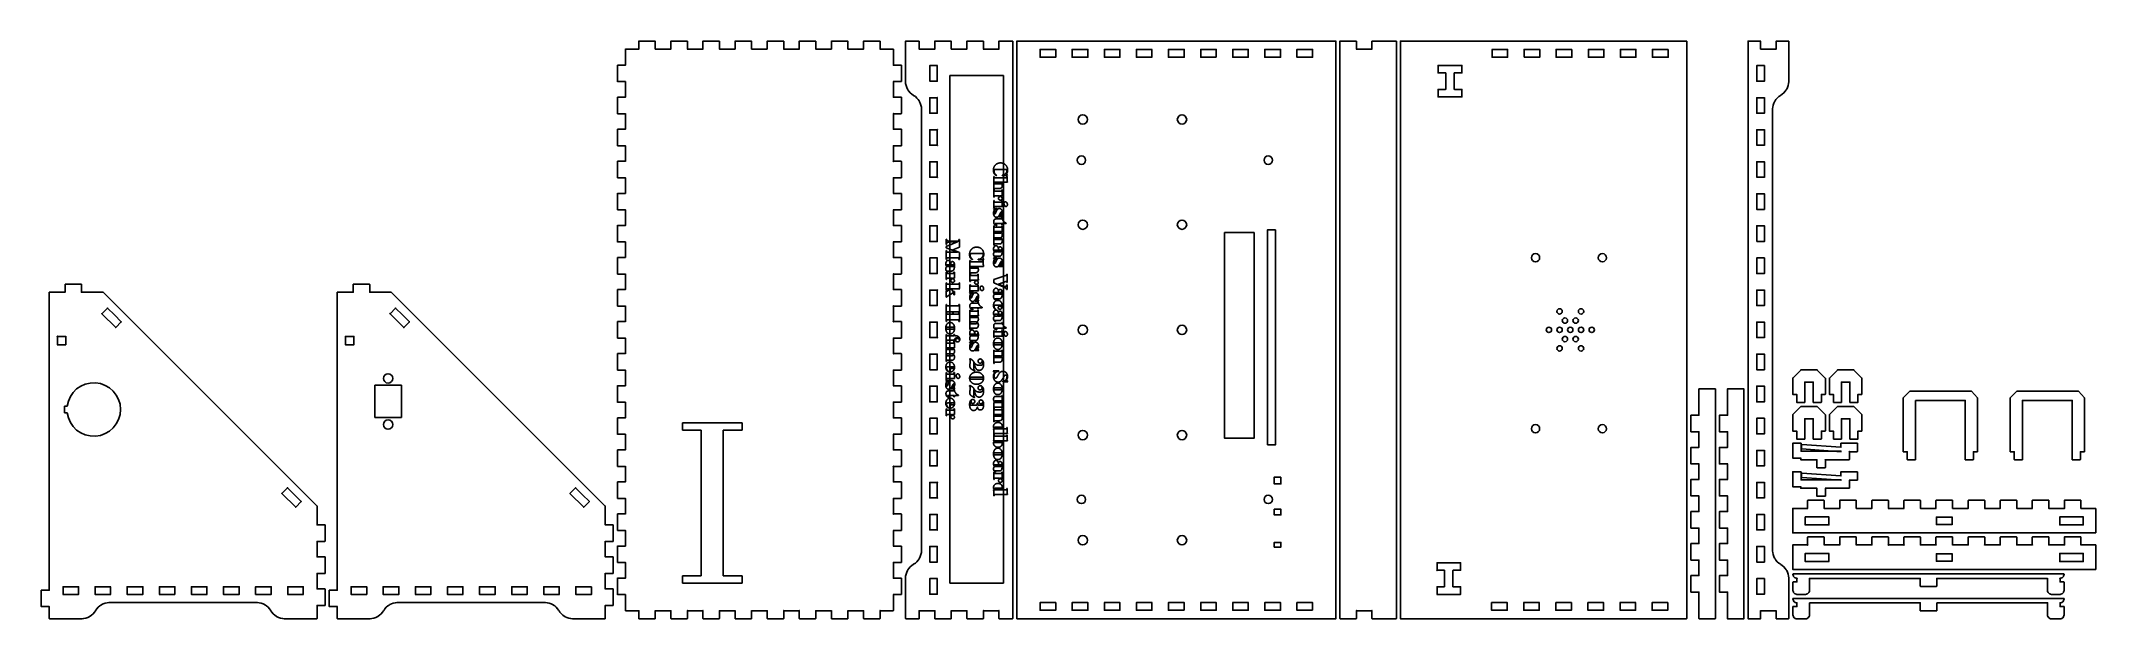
# Model space of a CAD drawing. Header units: millimetres. Extents: x 10 to 778, y 22 to 238.
import ezdxf

# ---------------------------------------------------------------- set-up
doc = ezdxf.new("R2010")
doc.units = ezdxf.units.MM
doc.layers.get('0').update_dxf_attribs({"linetype": 'CONTINUOUS'})

msp = doc.modelspace()

# ---------------------------------------------------------------- linework, layer by layer
for p, q in [((366.42, 184.79), (366.42, 187.22)), ((366.42, 187.22), (366.57, 187.22)), ((366.57, 184.79), (366.42, 184.79)), ((366.42, 182.23), (366.42, 184.66)), ((366.42, 184.66), (366.57, 184.66)), ((366.57, 187.22), (366.57, 186.75)), ((366.57, 186.75), (371.27, 186.75)), ((369, 185.05), (366.57, 185.05)), ((366.57, 185.05), (366.57, 184.79)), ((366.57, 184.66), (366.57, 184.41)), ((366.57, 184.41), (368.78, 184.41)), ((370.59, 189.87), (367.3, 189.87)), ((367.42, 187.68), (367.3, 187.51)), ((371.51, 185.05), (369.18, 185.05)), ((369.5, 187.54), (369.5, 187.71)), ((371.57, 187.54), (369.5, 187.54)), ((371.18, 188.3), (371.57, 187.54)), ((371.27, 186.75), (371.27, 187.22)), ((371.27, 187.22), (371.42, 187.22)), ((371.42, 187.22), (371.42, 185.96)), ((366.57, 182.23), (366.42, 182.23)), ((366.42, 179.48), (366.42, 182.15)), ((366.42, 182.15), (366.57, 182.15)), ((366.57, 179.48), (366.42, 179.48)), ((366.42, 175.46), (366.42, 178.16)), ((366.42, 178.16), (366.57, 178.16)), ((368.49, 182.69), (366.57, 182.69)), ((366.57, 182.69), (366.57, 182.23)), ((366.57, 182.15), (366.57, 181.67)), ((366.57, 181.67), (369.37, 181.67)), ((368.36, 179.98), (366.57, 179.98)), ((366.57, 179.98), (366.57, 179.48)), ((366.57, 178.16), (366.57, 177.65)), ((366.57, 177.65), (369.37, 177.65)), ((369.62, 179.98), (368.77, 179.98)), ((368.77, 179.98), (368.77, 179.96)), ((368.92, 179.64), (368.93, 179.66)), ((369.37, 181.67), (369.37, 182.15)), ((369.37, 182.15), (369.52, 182.15)), ((369.37, 177.65), (369.37, 178.16)), ((369.37, 178.16), (369.52, 178.16)), ((369.52, 182.15), (369.52, 180.9)), ((369.52, 178.16), (369.52, 176.9)), ((366.68, 174.76), (366.3, 175.24)), ((366.3, 175.24), (367.72, 175.24)), ((366.57, 175.46), (366.42, 175.46)), ((369.62, 175.96), (366.57, 175.96)), ((366.57, 175.96), (366.57, 175.46)), ((367.2, 171.3), (369.37, 171.3)), ((369.37, 169.6), (367.34, 169.6)), ((367.56, 169.05), (367.52, 168.85)), ((367.72, 175.24), (367.72, 175.08)), ((368.33, 172.11), (368.33, 172.27)), ((369.69, 172.11), (368.33, 172.11)), ((369.35, 172.69), (369.69, 172.11)), ((369.37, 171.3), (369.37, 171.67)), ((369.37, 171.67), (369.52, 171.67)), ((369.37, 169.1), (369.37, 169.6)), ((369.52, 169.1), (369.37, 169.1)), ((371.04, 169.6), (369.52, 169.6)), ((369.52, 169.6), (369.52, 169.1)), ((371.04, 169.77), (371.04, 169.6)), ((348.58, 161.8), (348.58, 163.73)), ((348.58, 163.73), (348.76, 163.73)), ((348.58, 161.05), (352.87, 162.74)), ((348.76, 161.8), (348.58, 161.8)), ((348.76, 161.89), (348.76, 161.8)), ((350.1, 162.95), (353.11, 162.95)), ((352.87, 162.74), (350.21, 162.74)), ((353.11, 162.95), (353.41, 163.13)), ((353.41, 163.13), (353.41, 163.6)), ((353.41, 163.6), (353.58, 163.6)), ((353.58, 163.6), (353.58, 160.78)), ((366.42, 166.3), (366.42, 168.73)), ((366.42, 168.73), (366.57, 168.73)), ((366.57, 166.3), (366.42, 166.3)), ((366.42, 164.01), (366.42, 166.2)), ((366.42, 166.2), (366.57, 166.2)), ((366.57, 164.01), (366.42, 164.01)), ((366.42, 161.49), (366.42, 163.89)), ((366.42, 163.89), (366.57, 163.89)), ((366.57, 161.49), (366.42, 161.49)), ((366.57, 168.73), (366.57, 168.26)), ((366.57, 168.26), (369.37, 168.26)), ((368.91, 166.56), (366.57, 166.56)), ((366.57, 166.56), (366.57, 166.3)), ((366.57, 166.2), (366.57, 165.96)), ((366.57, 165.96), (368.78, 165.96)), ((368.91, 164.27), (366.57, 164.27)), ((366.57, 164.27), (366.57, 164.01)), ((366.57, 163.89), (366.57, 163.64)), ((366.57, 163.64), (368.74, 163.64)), ((368.55, 161.96), (366.57, 161.96)), ((366.57, 161.96), (366.57, 161.49)), ((369.62, 166.56), (369.09, 166.56)), ((369.37, 168.26), (369.37, 168.73)), ((369.37, 168.73), (369.52, 168.73)), ((369.52, 168.73), (369.52, 167.55)), ((348.58, 160.56), (348.58, 161.05)), ((352.87, 158.9), (348.58, 160.56)), ((348.58, 156.14), (348.58, 159.51)), ((348.58, 159.51), (348.76, 159.51)), ((348.76, 156.14), (348.58, 156.14)), ((348.76, 159.51), (348.76, 158.89)), ((348.76, 158.89), (352.87, 158.89)), ((353.41, 156.75), (348.76, 156.75)), ((348.76, 156.75), (348.76, 156.14)), ((349.79, 154.17), (349.1, 154.17)), ((353.58, 160.78), (351.09, 159.76)), ((351.09, 159.76), (353.58, 158.8)), ((352.87, 158.89), (352.87, 158.9)), ((353.41, 156.14), (353.41, 156.75)), ((353.58, 156.14), (353.41, 156.14)), ((353.58, 158.8), (353.58, 156.14)), ((357.5, 153.28), (357.5, 155.7)), ((357.5, 155.7), (357.65, 155.7)), ((357.65, 155.7), (357.65, 155.23)), ((357.65, 155.23), (362.35, 155.23)), ((361.68, 158.36), (358.38, 158.36)), ((358.5, 156.17), (358.38, 155.99)), ((360.58, 156.02), (360.58, 156.2)), ((362.65, 156.02), (360.58, 156.02)), ((362.26, 156.79), (362.65, 156.02)), ((362.35, 155.23), (362.35, 155.7)), ((362.35, 155.7), (362.5, 155.7)), ((362.5, 155.7), (362.5, 154.45)), ((366.68, 156.21), (366.3, 156.7)), ((366.3, 156.7), (367.72, 156.7)), ((366.78, 159.03), (367.85, 159.03)), ((367.63, 159.68), (366.94, 159.68)), ((368.42, 157.34), (367.02, 157.34)), ((367.08, 157.06), (367.02, 156.93)), ((367.72, 156.7), (367.72, 156.54)), ((368.02, 159.03), (368.76, 159.03)), ((368.33, 153.57), (368.33, 153.73)), ((369.35, 154.14), (369.69, 153.57)), ((348.58, 148.67), (348.58, 151.34)), ((348.58, 151.34), (348.73, 151.34)), ((348.73, 148.67), (348.58, 148.67)), ((348.58, 144.69), (348.58, 147.35)), ((348.58, 147.35), (348.73, 147.35)), ((348.73, 151.34), (348.73, 150.87)), ((348.73, 150.87), (351.53, 150.87)), ((350.52, 149.17), (348.73, 149.17)), ((348.73, 149.17), (348.73, 148.67)), ((348.73, 147.35), (348.73, 146.89)), ((348.73, 146.89), (353.43, 146.89)), ((348.95, 153.52), (350.02, 153.52)), ((350.58, 151.83), (349.18, 151.83)), ((349.24, 151.55), (349.18, 151.41)), ((350.18, 153.52), (350.93, 153.52)), ((351.78, 149.17), (350.93, 149.17)), ((350.93, 149.17), (350.93, 149.16)), ((351.08, 148.83), (351.09, 148.85)), ((351.53, 150.87), (351.53, 151.34)), ((351.53, 151.34), (351.68, 151.34)), ((351.68, 151.34), (351.68, 150.1)), ((353.43, 146.89), (353.43, 147.35)), ((353.43, 147.35), (353.58, 147.35)), ((353.58, 147.35), (353.58, 146.05)), ((357.65, 153.28), (357.5, 153.28)), ((357.5, 150.71), (357.5, 153.14)), ((357.5, 153.14), (357.65, 153.14)), ((357.65, 150.71), (357.5, 150.71)), ((357.5, 147.96), (357.5, 150.63)), ((357.5, 150.63), (357.65, 150.63)), ((357.65, 147.96), (357.5, 147.96)), ((357.5, 143.95), (357.5, 146.64)), ((357.5, 146.64), (357.65, 146.64)), ((360.08, 153.54), (357.65, 153.54)), ((357.65, 153.54), (357.65, 153.28)), ((357.65, 153.14), (357.65, 152.89)), ((357.65, 152.89), (359.86, 152.89)), ((359.57, 151.18), (357.65, 151.18)), ((357.65, 151.18), (357.65, 150.71)), ((357.65, 150.63), (357.65, 150.16)), ((357.65, 150.16), (360.45, 150.16)), ((359.44, 148.46), (357.65, 148.46)), ((357.65, 148.46), (357.65, 147.96)), ((357.65, 146.64), (357.65, 146.14)), ((357.65, 146.14), (360.45, 146.14)), ((360.7, 148.46), (359.85, 148.46)), ((359.85, 148.46), (359.85, 148.45)), ((360, 148.12), (360.01, 148.14)), ((362.59, 153.54), (360.26, 153.54)), ((360.45, 150.16), (360.45, 150.63)), ((360.45, 150.63), (360.6, 150.63)), ((360.45, 146.14), (360.45, 146.64)), ((360.45, 146.64), (360.6, 146.64)), ((360.6, 150.63), (360.6, 149.38)), ((360.6, 146.64), (360.6, 145.38)), ((366.42, 148.6), (371.24, 150.29)), ((366.42, 147.4), (366.42, 148.6)), ((369.98, 145.85), (366.42, 147.4)), ((371.24, 148.03), (368.15, 146.91)), ((368.15, 146.91), (369.92, 146.16)), ((369.69, 153.57), (368.33, 153.57)), ((371.24, 150.29), (371.24, 150.69)), ((371.24, 150.69), (371.42, 150.69)), ((371.24, 147.54), (371.24, 148.03)), ((371.42, 147.54), (371.24, 147.54)), ((371.24, 146.66), (371.42, 146.66)), ((371.42, 150.69), (371.42, 147.54)), ((371.42, 146.66), (371.42, 144.89)), ((348.73, 144.69), (348.58, 144.69)), ((348.58, 142.09), (348.58, 144.46)), ((348.58, 144.46), (348.73, 144.46)), ((348.73, 142.09), (348.58, 142.09)), ((348.58, 136.18), (348.58, 139.33)), ((348.58, 139.33), (348.76, 139.33)), ((350.34, 145.19), (348.73, 145.19)), ((348.73, 145.19), (348.73, 144.69)), ((348.73, 144.17), (350.35, 145.15)), ((348.73, 144.46), (348.73, 144.17)), ((351.31, 143.81), (348.73, 142.22)), ((348.73, 142.22), (348.73, 142.09)), ((348.76, 139.33), (348.76, 138.75)), ((348.76, 138.75), (353.41, 138.75)), ((350.35, 145.15), (350.34, 145.19)), ((353.67, 145.19), (350.47, 145.19)), ((350.47, 145.19), (351.09, 144.31)), ((351.53, 144.09), (351.53, 144.19)), ((351.53, 144.19), (351.68, 144.19)), ((351.53, 142.85), (351.53, 143.15)), ((351.68, 142.85), (351.53, 142.85)), ((351.68, 144.19), (351.68, 142.85)), ((353.41, 138.75), (353.41, 139.33)), ((353.41, 139.33), (353.58, 139.33)), ((353.58, 139.33), (353.58, 136.18)), ((357.76, 143.24), (357.38, 143.73)), ((357.38, 143.73), (358.8, 143.73)), ((357.65, 143.95), (357.5, 143.95)), ((360.7, 144.44), (357.65, 144.44)), ((357.65, 144.44), (357.65, 143.95)), ((358.28, 139.78), (360.45, 139.78)), ((358.8, 143.73), (358.8, 143.57)), ((359.41, 140.6), (359.41, 140.76)), ((360.77, 140.6), (359.41, 140.6)), ((360.43, 141.17), (360.77, 140.6)), ((360.45, 139.78), (360.45, 140.15)), ((360.45, 140.15), (360.6, 140.15)), ((366.78, 143.14), (367.85, 143.14)), ((367.63, 143.79), (366.94, 143.79)), ((368.42, 141.45), (367.02, 141.45)), ((367.08, 141.17), (367.02, 141.03)), ((368.96, 139.04), (367.14, 139.04)), ((368.02, 143.14), (368.76, 143.14)), ((371.42, 144.89), (371.24, 144.89)), ((348.76, 136.18), (348.58, 136.18)), ((348.58, 132.95), (348.58, 136.06)), ((348.58, 136.06), (348.76, 136.06)), ((348.76, 132.95), (348.58, 132.95)), ((351.1, 136.57), (348.76, 136.57)), ((348.76, 136.57), (348.76, 136.18)), ((348.76, 136.06), (348.76, 135.69)), ((348.76, 135.69), (351.1, 135.69)), ((353.41, 133.55), (348.76, 133.55)), ((348.76, 133.55), (348.76, 132.95)), ((351.09, 130.77), (349.11, 130.77)), ((351.1, 135.69), (351.1, 136.57)), ((353.41, 136.57), (351.27, 136.57)), ((351.27, 136.57), (351.27, 135.69)), ((351.27, 135.69), (353.41, 135.69)), ((353.41, 136.18), (353.41, 136.57)), ((353.58, 136.18), (353.41, 136.18)), ((353.41, 135.69), (353.41, 136.06)), ((353.41, 136.06), (353.58, 136.06)), ((353.41, 132.95), (353.41, 133.55)), ((353.58, 132.95), (353.41, 132.95)), ((353.58, 136.06), (353.58, 132.95)), ((357.5, 134.78), (357.5, 137.21)), ((357.5, 137.21), (357.65, 137.21)), ((357.65, 134.78), (357.5, 134.78)), ((357.5, 132.49), (357.5, 134.69)), ((357.5, 134.69), (357.65, 134.69)), ((357.65, 132.49), (357.5, 132.49)), ((357.5, 129.97), (357.5, 132.38)), ((357.5, 132.38), (357.65, 132.38)), ((357.65, 137.21), (357.65, 136.74)), ((357.65, 136.74), (360.45, 136.74)), ((359.99, 135.04), (357.65, 135.04)), ((357.65, 135.04), (357.65, 134.78)), ((357.65, 134.69), (357.65, 134.44)), ((357.65, 134.44), (359.86, 134.44)), ((359.99, 132.76), (357.65, 132.76)), ((357.65, 132.76), (357.65, 132.49)), ((357.65, 132.38), (357.65, 132.12)), ((357.65, 132.12), (359.82, 132.12)), ((360.45, 138.08), (358.42, 138.08)), ((358.64, 137.54), (358.6, 137.34)), ((360.7, 135.04), (360.17, 135.04)), ((360.45, 137.59), (360.45, 138.08)), ((360.6, 137.59), (360.45, 137.59)), ((360.45, 136.74), (360.45, 137.21)), ((360.45, 137.21), (360.6, 137.21)), ((362.12, 138.08), (360.6, 138.08)), ((360.6, 138.08), (360.6, 137.59)), ((360.6, 137.21), (360.6, 136.04)), ((362.12, 138.25), (362.12, 138.08)), ((366.78, 134.98), (367.85, 134.98)), ((367.63, 135.63), (366.94, 135.63)), ((368.42, 133.29), (367.02, 133.29)), ((367.08, 133.01), (367.02, 132.87)), ((367.14, 137.58), (367.05, 137.45)), ((367.2, 132.19), (369.37, 132.19)), ((368.02, 134.98), (368.76, 134.98)), ((369.24, 138.01), (369.25, 138)), ((369.37, 132.19), (369.37, 132.56)), ((369.37, 132.56), (369.52, 132.56)), ((371.04, 130.66), (371.04, 130.49)), ((348.58, 125.34), (348.58, 128.06)), ((348.58, 128.06), (348.73, 128.06)), ((348.73, 125.34), (348.58, 125.34)), ((348.58, 122.8), (348.58, 125.23)), ((348.58, 125.23), (348.73, 125.23)), ((348.73, 128.06), (348.73, 127.58)), ((348.73, 127.58), (351.53, 127.58)), ((351.53, 125.89), (348.73, 125.89)), ((348.73, 125.89), (348.73, 125.34)), ((348.73, 125.23), (348.73, 124.76)), ((348.73, 124.76), (351.53, 124.76)), ((351.07, 123.06), (348.73, 123.06)), ((348.73, 123.06), (348.73, 122.8)), ((349.11, 130.08), (351.12, 130.08)), ((351.78, 123.06), (351.25, 123.06)), ((351.53, 127.58), (351.53, 128.06)), ((351.53, 128.06), (351.68, 128.06)), ((351.53, 125.34), (351.53, 125.89)), ((351.68, 125.34), (351.53, 125.34)), ((351.53, 124.76), (351.53, 125.23)), ((351.53, 125.23), (351.68, 125.23)), ((351.68, 128.06), (351.68, 127.58)), ((351.68, 127.58), (352.16, 127.58)), ((351.68, 125.77), (351.68, 125.34)), ((351.68, 125.23), (351.68, 124.05)), ((353.52, 126.11), (353.54, 126.11)), ((353.54, 126.11), (353.54, 126.2)), ((357.76, 124.7), (357.38, 125.19)), ((357.38, 125.19), (358.8, 125.19)), ((357.65, 129.97), (357.5, 129.97)), ((359.63, 130.44), (357.65, 130.44)), ((357.65, 130.44), (357.65, 129.97)), ((357.87, 127.52), (358.94, 127.52)), ((358.71, 128.17), (358.02, 128.17)), ((359.5, 125.83), (358.1, 125.83)), ((358.16, 125.54), (358.1, 125.41)), ((358.8, 125.19), (358.8, 125.03)), ((359.1, 127.52), (359.85, 127.52)), ((366.42, 126.92), (366.42, 129.62)), ((366.42, 129.62), (366.57, 129.62)), ((366.57, 126.92), (366.42, 126.92)), ((366.57, 129.62), (366.57, 129.11)), ((366.57, 129.11), (369.37, 129.11)), ((369.62, 127.42), (366.57, 127.42)), ((366.57, 127.42), (366.57, 126.92)), ((368.93, 124.95), (366.94, 124.95)), ((366.94, 124.25), (368.96, 124.25)), ((369.37, 130.49), (367.34, 130.49)), ((367.56, 129.95), (367.52, 129.75)), ((369.37, 130), (369.37, 130.49)), ((369.52, 130), (369.37, 130)), ((369.37, 129.11), (369.37, 129.62)), ((369.37, 129.62), (369.52, 129.62)), ((371.04, 130.49), (369.52, 130.49)), ((369.52, 130.49), (369.52, 130)), ((369.52, 129.62), (369.52, 128.36)), ((348.73, 122.8), (348.58, 122.8)), ((348.58, 120.51), (348.58, 122.7)), ((348.58, 122.7), (348.73, 122.7)), ((348.73, 120.51), (348.58, 120.51)), ((348.58, 117.99), (348.58, 120.39)), ((348.58, 120.39), (348.73, 120.39)), ((348.73, 117.99), (348.58, 117.99)), ((348.73, 122.7), (348.73, 122.46)), ((348.73, 122.46), (350.94, 122.46)), ((351.07, 120.77), (348.73, 120.77)), ((348.73, 120.77), (348.73, 120.51)), ((348.73, 120.39), (348.73, 120.14)), ((348.73, 120.14), (350.9, 120.14)), ((350.71, 118.45), (348.73, 118.45)), ((348.73, 118.45), (348.73, 117.99)), ((350.15, 115.98), (349.48, 115.98)), ((350.15, 114), (350.15, 115.98)), ((351.18, 115.98), (350.3, 115.98)), ((350.3, 115.98), (350.3, 115.28)), ((350.3, 115.28), (351.18, 115.28)), ((357.35, 118.81), (357.45, 118.97)), ((358.92, 117.53), (358.91, 117.52)), ((359.41, 122.05), (359.41, 122.21)), ((360.77, 122.05), (359.41, 122.05)), ((360.43, 122.63), (360.77, 122.05)), ((362, 118.37), (361.99, 118.35)), ((366.42, 119.81), (366.42, 122.24)), ((366.42, 122.24), (366.57, 122.24)), ((366.57, 119.81), (366.42, 119.81)), ((366.42, 117.26), (366.42, 119.68)), ((366.42, 119.68), (366.57, 119.68)), ((366.57, 117.26), (366.42, 117.26)), ((366.57, 122.24), (366.57, 121.77)), ((366.57, 121.77), (369.37, 121.77)), ((368.93, 120.07), (366.57, 120.07)), ((366.57, 120.07), (366.57, 119.81)), ((366.57, 119.68), (366.57, 119.42)), ((366.57, 119.42), (368.76, 119.42)), ((368.58, 117.73), (366.57, 117.73)), ((366.57, 117.73), (366.57, 117.26)), ((369.62, 120.07), (369.11, 120.07)), ((369.37, 121.77), (369.37, 122.24)), ((369.37, 122.24), (369.52, 122.24)), ((369.52, 122.24), (369.52, 120.82)), ((135, 109.07), (145, 109.07)), ((135, 103), (135, 109.07)), ((145, 103), (145, 109.07)), ((348.84, 110.39), (348.46, 110.87)), ((348.46, 110.87), (349.89, 110.87)), ((348.58, 111.09), (348.58, 113.79)), ((348.58, 113.79), (348.73, 113.79)), ((348.73, 111.09), (348.58, 111.09)), ((348.73, 113.79), (348.73, 113.28)), ((348.73, 113.28), (351.53, 113.28)), ((351.78, 111.59), (348.73, 111.59)), ((348.73, 111.59), (348.73, 111.09)), ((349.56, 114.18), (349.43, 114.06)), ((349.89, 110.87), (349.89, 110.71)), ((350.49, 107.74), (350.49, 107.9)), ((351.85, 107.74), (350.49, 107.74)), ((351.51, 108.32), (351.85, 107.74)), ((351.53, 113.28), (351.53, 113.79)), ((351.53, 113.79), (351.68, 113.79)), ((351.68, 113.79), (351.68, 112.53)), ((357.35, 108.8), (357.45, 108.95)), ((361.93, 112.06), (358.05, 112.06)), ((358.05, 111.36), (361.95, 111.36)), ((359.33, 114.63), (359.23, 114.46)), ((362, 108.35), (361.99, 108.34)), ((366.74, 113.79), (366.21, 114.46)), ((366.21, 114.46), (368.32, 114.46)), ((368.93, 108.05), (366.94, 108.05)), ((368.32, 114.27), (368.3, 114.27)), ((368.32, 114.46), (368.32, 114.27)), ((369.82, 110.35), (369.82, 110.54)), ((371.67, 110.35), (369.82, 110.35)), ((371.15, 111.04), (371.67, 110.35)), ((19, 100), (19, 101.2)), ((19, 101.2), (20.07, 101.2)), ((19, 99.98), (19, 100.02)), ((19, 100), (19, 98.8)), ((135, 103), (135, 97.02)), ((145, 103), (145, 97.02)), ((348.58, 97.6), (348.58, 100.27)), ((348.58, 100.27), (348.73, 100.27)), ((348.73, 100.27), (348.73, 99.79)), ((349.36, 106.93), (351.53, 106.93)), ((349.56, 100.65), (349.43, 100.53)), ((350.15, 102.45), (349.48, 102.45)), ((351.53, 105.23), (349.5, 105.23)), ((349.73, 104.68), (349.68, 104.48)), ((350.15, 100.46), (350.15, 102.45)), ((351.18, 102.45), (350.3, 102.45)), ((350.3, 102.45), (350.3, 101.75)), ((350.3, 101.75), (351.18, 101.75)), ((351.53, 106.93), (351.53, 107.3)), ((351.53, 107.3), (351.68, 107.3)), ((351.53, 104.73), (351.53, 105.23)), ((351.68, 104.73), (351.53, 104.73)), ((351.53, 99.79), (351.53, 100.27)), ((351.53, 100.27), (351.68, 100.27)), ((353.2, 105.23), (351.68, 105.23)), ((351.68, 105.23), (351.68, 104.73)), ((351.68, 100.27), (351.68, 99.02)), ((353.2, 105.4), (353.2, 105.23)), ((358.06, 103.35), (358.04, 103.37)), ((358.23, 101.6), (359.78, 101.6)), ((358.92, 107.52), (358.91, 107.5)), ((359.33, 104.62), (359.23, 104.45)), ((360.2, 102.02), (360.2, 102.41)), ((360.2, 102.41), (360.4, 102.41)), ((360.3, 100.96), (360.29, 100.96)), ((360.4, 102.41), (360.4, 101.94)), ((360.78, 101.6), (361.84, 101.6)), ((362.3, 102.86), (362.29, 102.86)), ((362.29, 102.86), (362.29, 102.82)), ((366.42, 100.48), (366.42, 102.6)), ((366.42, 102.6), (366.81, 102.6)), ((366.57, 100.48), (366.42, 100.48)), ((366.42, 97.9), (366.42, 100.33)), ((366.42, 100.33), (366.57, 100.33)), ((369.62, 100.9), (366.57, 100.9)), ((366.57, 100.9), (366.57, 100.48)), ((366.57, 100.33), (366.57, 99.86)), ((366.57, 99.86), (369.37, 99.86)), ((366.94, 107.35), (368.96, 107.35)), ((367.02, 102.6), (369.37, 102.6)), ((367.18, 104.9), (369.37, 104.9)), ((369.62, 103.2), (367.24, 103.2)), ((369.37, 104.9), (369.37, 105.29)), ((369.37, 105.29), (369.52, 105.29)), ((369.37, 102.6), (369.37, 103.03)), ((369.37, 103.03), (369.52, 103.03)), ((369.37, 99.86), (369.37, 100.33)), ((369.37, 100.33), (369.52, 100.33)), ((369.52, 105.29), (369.52, 104.04)), ((369.52, 103.03), (369.52, 101.73)), ((369.52, 100.33), (369.52, 98.91)), ((710.95, 92.63), (710.92, 103.4)), ((729.53, 103.4), (729.53, 92.64)), ((750.95, 92.63), (750.92, 103.4)), ((769.53, 103.4), (769.53, 92.64)), ((19, 98.8), (20.07, 98.8)), ((135, 97.02), (145, 97.02)), ((250, 95), (272.3, 95)), ((250, 95), (250, 92.2)), ((272.3, 95), (250, 95)), ((250, 92.2), (257, 92.2)), ((257, 37.8), (257, 92.2)), ((265.3, 37.8), (265.3, 92.2)), ((272.3, 92.2), (265.3, 92.2)), ((272.3, 95), (272.3, 92.2)), ((348.73, 97.6), (348.58, 97.6)), ((348.73, 99.79), (351.53, 99.79)), ((350.52, 98.1), (348.73, 98.1)), ((348.73, 98.1), (348.73, 97.6)), ((351.78, 98.1), (350.93, 98.1)), ((350.93, 98.1), (350.93, 98.08)), ((351.08, 97.76), (351.09, 97.78)), ((366.33, 92.71), (366.68, 92.71)), ((366.57, 97.9), (366.42, 97.9)), ((366.42, 95.35), (366.42, 97.77)), ((366.42, 97.77), (366.57, 97.77)), ((366.57, 95.35), (366.42, 95.35)), ((368.93, 98.16), (366.57, 98.16)), ((366.57, 98.16), (366.57, 97.9)), ((366.57, 97.77), (366.57, 97.51)), ((366.57, 97.51), (368.76, 97.51)), ((368.58, 95.81), (366.57, 95.81)), ((366.57, 95.81), (366.57, 95.35)), ((366.88, 92.71), (369.16, 92.71)), ((368.86, 93.37), (367.01, 93.37)), ((369.62, 98.16), (369.11, 98.16)), ((369.33, 92.71), (371.27, 92.71)), ((371.27, 92.71), (371.27, 93.21)), ((371.27, 93.21), (371.42, 93.21)), ((371.42, 93.21), (371.42, 91.97)), ((710.89, 92.68), (710.88, 92.66)), ((710.88, 92.66), (710.95, 92.63)), ((710.93, 92.69), (710.89, 92.68)), ((710.96, 92.63), (710.93, 92.69)), ((729.53, 92.64), (729.56, 92.66)), ((729.56, 92.66), (729.56, 92.68)), ((729.56, 92.68), (729.56, 92.68)), ((729.56, 92.68), (729.56, 92.68)), ((750.89, 92.68), (750.88, 92.66)), ((750.88, 92.66), (750.95, 92.63)), ((750.93, 92.69), (750.89, 92.68)), ((750.96, 92.63), (750.93, 92.69)), ((769.53, 92.64), (769.56, 92.66)), ((769.56, 92.66), (769.56, 92.68)), ((769.56, 92.68), (769.56, 92.68)), ((769.56, 92.68), (769.56, 92.68)), ((366.67, 88.28), (366.33, 88.28)), ((366.42, 90.54), (366.42, 91.95)), ((366.57, 90.54), (366.42, 90.54)), ((366.42, 88.91), (366.42, 90.45)), ((366.42, 90.45), (366.57, 90.45)), ((371.51, 91.01), (366.57, 91.01)), ((366.57, 91.01), (366.57, 90.54)), ((366.57, 90.45), (366.57, 89.98)), ((366.57, 89.98), (371.27, 89.98)), ((369.16, 88.28), (366.88, 88.28)), ((366.94, 87.62), (368.78, 87.62)), ((371.51, 88.28), (369.35, 88.28)), ((371.27, 89.98), (371.27, 90.45)), ((371.27, 90.45), (371.42, 90.45)), ((371.42, 90.45), (371.42, 89.36)), ((366.78, 78.67), (367.85, 78.67)), ((368.93, 83.74), (366.94, 83.74)), ((366.94, 83.04), (368.96, 83.04)), ((367.63, 79.32), (366.94, 79.32)), ((368.42, 76.99), (367.02, 76.99)), ((368.02, 78.67), (368.76, 78.67)), ((366.33, 69.89), (366.68, 69.89)), ((366.42, 73.83), (366.42, 76.5)), ((366.42, 76.5), (366.57, 76.5)), ((366.57, 73.83), (366.42, 73.83)), ((366.42, 67.72), (366.42, 69.13)), ((366.57, 76.5), (366.57, 76.02)), ((366.57, 76.02), (369.37, 76.02)), ((368.36, 74.33), (366.57, 74.33)), ((366.57, 74.33), (366.57, 73.83)), ((366.88, 69.89), (369.16, 69.89)), ((368.86, 70.55), (367.01, 70.55)), ((367.08, 76.7), (367.02, 76.57)), ((369.62, 74.33), (368.77, 74.33)), ((368.77, 74.33), (368.77, 74.31)), ((368.92, 73.99), (368.93, 74.01)), ((369.33, 69.89), (371.27, 69.89)), ((369.37, 76.02), (369.37, 76.5)), ((369.37, 76.5), (369.52, 76.5)), ((369.52, 76.5), (369.52, 75.25)), ((371.27, 69.89), (371.27, 70.39)), ((371.27, 70.39), (371.42, 70.39)), ((371.42, 70.39), (371.42, 69.16)), ((366.57, 67.72), (366.42, 67.72)), ((371.51, 68.19), (366.57, 68.19)), ((366.57, 68.19), (366.57, 67.72)), ((471.23, 50.26), (471.23, 48.51)), ((665.17, 38.47), (665.14, 38.42)), ((665.14, 38.42), (665.14, 38.4)), ((665.23, 38.5), (665.17, 38.47)), ((665.24, 38.5), (665.23, 38.5)), ((766.38, 38.5), (665.24, 38.5)), ((766.4, 38.5), (766.38, 38.5)), ((766.45, 38.47), (766.4, 38.5)), ((766.48, 38.42), (766.45, 38.47)), ((766.48, 38.4), (766.48, 38.42)), ((250, 35), (250, 37.8)), ((250, 37.8), (257, 37.8)), ((261.15, 35), (250, 35)), ((261.15, 35), (272.3, 35)), ((272.3, 37.8), (265.3, 37.8)), ((272.3, 35), (272.3, 37.8)), ((665.14, 38.4), (665.14, 38.3)), ((665.14, 38.3), (665.2, 37.99)), ((665.17, 35.47), (665.14, 35.42)), ((665.14, 35.42), (665.14, 35.4)), ((665.14, 35.4), (665.14, 32.4)), ((665.14, 32.4), (665.14, 32.3)), ((665.14, 32.3), (665.2, 31.99)), ((665.23, 35.5), (665.17, 35.47)), ((665.2, 37.99), (665.32, 37.66)), ((665.2, 31.99), (665.32, 31.66)), ((665.24, 35.5), (665.23, 35.5)), ((666.64, 35.5), (665.24, 35.5)), ((665.32, 37.66), (665.36, 37.6)), ((665.32, 31.66), (665.36, 31.6)), ((665.36, 37.6), (665.39, 37.54)), ((665.36, 31.6), (665.39, 31.54)), ((665.39, 37.54), (665.61, 37.27)), ((665.39, 31.54), (665.61, 31.27)), ((665.61, 37.27), (665.88, 37.05)), ((665.61, 31.27), (665.88, 31.05)), ((665.88, 37.05), (665.95, 37.01)), ((665.88, 31.05), (665.95, 31.01)), ((665.95, 37.01), (666.01, 36.98)), ((665.95, 31.01), (666.01, 30.98)), ((666.01, 36.98), (666.33, 36.86)), ((666.01, 30.98), (666.33, 30.86)), ((666.33, 36.86), (666.64, 36.8)), ((666.33, 30.86), (666.64, 30.8)), ((666.64, 36.88), (666.64, 36.9)), ((666.64, 36.9), (666.64, 35.5)), ((666.67, 36.83), (666.64, 36.88)), ((666.64, 36.8), (666.74, 36.8)), ((666.64, 30.8), (666.74, 30.8)), ((666.73, 36.8), (666.67, 36.83)), ((666.74, 36.8), (666.73, 36.8)), ((666.74, 30.8), (669.75, 30.8)), ((669.75, 30.8), (669.85, 30.8)), ((669.85, 30.8), (670.16, 30.86)), ((670.16, 30.86), (670.48, 30.98)), ((670.48, 30.98), (670.55, 31.01)), ((670.55, 31.01), (670.61, 31.05)), ((670.61, 31.05), (670.88, 31.27)), ((670.88, 31.27), (671.1, 31.54)), ((671.1, 31.54), (671.13, 31.6)), ((671.13, 31.6), (671.17, 31.66)), ((671.17, 31.66), (671.29, 31.99)), ((671.29, 31.99), (671.34, 32.3)), ((671.34, 36.8), (712.81, 36.8)), ((671.34, 32.4), (671.34, 36.8)), ((671.34, 32.3), (671.34, 32.4)), ((712.71, 36.9), (712.71, 33.9)), ((712.71, 33.9), (712.71, 33.88)), ((712.71, 33.88), (712.74, 33.83)), ((712.74, 33.83), (712.79, 33.8)), ((712.79, 33.8), (712.81, 33.8)), ((712.81, 33.8), (718.81, 33.8)), ((718.81, 33.8), (718.83, 33.8)), ((718.83, 33.8), (718.88, 33.83)), ((718.88, 33.83), (718.91, 33.88)), ((718.91, 33.9), (718.91, 36.8)), ((718.91, 36.8), (760.28, 36.8)), ((718.91, 33.88), (718.91, 33.9)), ((760.28, 36.8), (760.28, 32.4)), ((760.28, 32.4), (760.28, 32.3)), ((760.28, 32.3), (760.34, 31.99)), ((760.34, 31.99), (760.46, 31.66)), ((760.46, 31.66), (760.49, 31.6)), ((760.49, 31.6), (760.53, 31.54)), ((760.53, 31.54), (760.75, 31.27)), ((760.75, 31.27), (761.02, 31.05)), ((761.02, 31.05), (761.08, 31.01)), ((761.08, 31.01), (761.14, 30.98)), ((761.14, 30.98), (761.47, 30.86)), ((761.47, 30.86), (761.78, 30.8)), ((761.78, 30.8), (761.88, 30.8)), ((761.88, 30.8), (764.88, 30.8)), ((764.88, 36.8), (764.98, 36.8)), ((764.9, 36.8), (764.88, 36.8)), ((764.88, 30.8), (764.98, 30.8)), ((764.95, 36.83), (764.9, 36.8)), ((764.98, 36.88), (764.95, 36.83)), ((764.98, 35.5), (764.98, 36.9)), ((764.98, 36.9), (764.98, 36.88)), ((764.98, 36.8), (765.29, 36.86)), ((766.38, 35.5), (764.98, 35.5)), ((764.98, 30.8), (765.29, 30.86)), ((765.29, 36.86), (765.62, 36.98)), ((765.29, 30.86), (765.62, 30.98)), ((765.62, 36.98), (765.68, 37.01)), ((765.62, 30.98), (765.68, 31.01)), ((765.68, 37.01), (765.74, 37.05)), ((765.68, 31.01), (765.74, 31.05)), ((765.74, 37.05), (766.01, 37.27)), ((765.74, 31.05), (766.01, 31.27)), ((766.01, 37.27), (766.23, 37.54)), ((766.01, 31.27), (766.23, 31.54)), ((766.23, 37.54), (766.27, 37.6)), ((766.23, 31.54), (766.27, 31.6)), ((766.27, 37.6), (766.3, 37.66)), ((766.27, 31.6), (766.3, 31.66)), ((766.3, 37.66), (766.43, 37.99)), ((766.3, 31.66), (766.43, 31.99)), ((766.4, 35.5), (766.38, 35.5)), ((766.45, 35.47), (766.4, 35.5)), ((766.43, 37.99), (766.48, 38.3)), ((766.43, 31.99), (766.48, 32.3)), ((766.48, 35.42), (766.45, 35.47)), ((766.48, 38.3), (766.48, 38.4)), ((766.48, 35.4), (766.48, 35.42)), ((766.48, 32.4), (766.48, 35.4)), ((766.48, 32.3), (766.48, 32.4)), ((665.17, 29.27), (665.14, 29.22)), ((665.14, 29.22), (665.14, 29.2)), ((665.14, 29.2), (665.14, 29.1)), ((665.14, 29.1), (665.2, 28.79)), ((665.17, 26.27), (665.14, 26.22)), ((665.14, 26.22), (665.14, 26.2)), ((665.14, 26.2), (665.14, 23.2)), ((665.14, 23.2), (665.14, 23.1)), ((665.14, 23.1), (665.2, 22.79)), ((665.23, 29.3), (665.17, 29.27)), ((665.23, 26.3), (665.17, 26.27)), ((665.2, 28.79), (665.32, 28.46)), ((665.24, 29.3), (665.23, 29.3)), ((665.24, 26.3), (665.23, 26.3)), ((766.38, 29.3), (665.24, 29.3)), ((666.64, 26.3), (665.24, 26.3)), ((665.32, 28.46), (665.36, 28.4)), ((665.36, 28.4), (665.39, 28.34)), ((665.39, 28.34), (665.61, 28.07)), ((665.61, 28.07), (665.88, 27.85)), ((665.88, 27.85), (665.95, 27.81)), ((665.95, 27.81), (666.01, 27.78)), ((666.01, 27.78), (666.33, 27.65)), ((666.33, 27.65), (666.64, 27.6)), ((666.64, 27.68), (666.64, 27.7)), ((666.64, 27.7), (666.64, 26.3)), ((666.67, 27.63), (666.64, 27.68)), ((666.64, 27.6), (666.74, 27.6)), ((666.73, 27.6), (666.67, 27.63)), ((666.74, 27.6), (666.73, 27.6)), ((671.29, 22.79), (671.34, 23.1)), ((671.34, 27.6), (712.81, 27.6)), ((671.34, 23.2), (671.34, 27.6)), ((671.34, 23.1), (671.34, 23.2)), ((712.71, 27.7), (712.71, 24.7)), ((712.71, 24.7), (712.71, 24.68)), ((712.71, 24.68), (712.74, 24.63)), ((712.74, 24.63), (712.79, 24.6)), ((712.79, 24.6), (712.81, 24.6)), ((712.81, 24.6), (718.81, 24.6)), ((718.81, 24.6), (718.83, 24.6)), ((718.83, 24.6), (718.88, 24.63)), ((718.88, 24.63), (718.91, 24.68)), ((718.91, 24.7), (718.91, 27.6)), ((718.91, 27.6), (760.28, 27.6)), ((718.91, 24.68), (718.91, 24.7)), ((760.28, 27.6), (760.28, 23.2)), ((760.28, 23.2), (760.28, 23.1)), ((760.28, 23.1), (760.34, 22.79)), ((764.9, 27.6), (764.88, 27.6)), ((764.88, 27.6), (764.98, 27.6)), ((764.95, 27.63), (764.9, 27.6)), ((764.98, 27.68), (764.95, 27.63)), ((764.98, 26.3), (764.98, 27.7)), ((764.98, 27.7), (764.98, 27.68)), ((764.98, 27.6), (765.29, 27.65)), ((766.38, 26.3), (764.98, 26.3)), ((765.29, 27.65), (765.62, 27.78)), ((765.62, 27.78), (765.68, 27.81)), ((765.68, 27.81), (765.74, 27.85)), ((765.74, 27.85), (766.01, 28.07)), ((766.01, 28.07), (766.23, 28.34)), ((766.23, 28.34), (766.27, 28.4)), ((766.27, 28.4), (766.3, 28.46)), ((766.3, 28.46), (766.43, 28.79)), ((766.4, 29.3), (766.38, 29.3)), ((766.4, 26.3), (766.38, 26.3)), ((766.45, 29.27), (766.4, 29.3)), ((766.45, 26.27), (766.4, 26.3)), ((766.43, 28.79), (766.48, 29.1)), ((766.43, 22.79), (766.48, 23.1)), ((766.48, 29.22), (766.45, 29.27)), ((766.48, 26.22), (766.45, 26.27)), ((766.48, 29.2), (766.48, 29.22)), ((766.48, 29.1), (766.48, 29.2)), ((766.48, 26.2), (766.48, 26.22)), ((766.48, 23.2), (766.48, 26.2)), ((766.48, 23.1), (766.48, 23.2)), ((665.2, 22.79), (665.32, 22.46)), ((665.32, 22.46), (665.36, 22.4)), ((665.36, 22.4), (665.39, 22.34)), ((665.39, 22.34), (665.61, 22.07)), ((665.61, 22.07), (665.88, 21.85)), ((665.88, 21.85), (665.95, 21.81)), ((665.95, 21.81), (666.01, 21.78)), ((666.01, 21.78), (666.33, 21.65)), ((666.33, 21.65), (666.64, 21.6)), ((666.64, 21.6), (666.74, 21.6)), ((666.74, 21.6), (669.75, 21.6)), ((669.75, 21.6), (669.85, 21.6)), ((669.85, 21.6), (670.16, 21.65)), ((670.16, 21.65), (670.48, 21.78)), ((670.48, 21.78), (670.55, 21.81)), ((670.55, 21.81), (670.61, 21.85)), ((670.61, 21.85), (670.88, 22.07)), ((670.88, 22.07), (671.1, 22.34)), ((671.1, 22.34), (671.13, 22.4)), ((671.13, 22.4), (671.17, 22.46)), ((671.17, 22.46), (671.29, 22.79)), ((760.34, 22.79), (760.46, 22.46)), ((760.46, 22.46), (760.49, 22.4)), ((760.49, 22.4), (760.53, 22.34)), ((760.53, 22.34), (760.75, 22.07)), ((760.75, 22.07), (761.02, 21.85)), ((761.02, 21.85), (761.08, 21.81)), ((761.08, 21.81), (761.14, 21.78)), ((761.14, 21.78), (761.47, 21.65)), ((761.47, 21.65), (761.78, 21.6)), ((761.78, 21.6), (761.88, 21.6)), ((761.88, 21.6), (764.88, 21.6)), ((764.88, 21.6), (764.98, 21.6)), ((764.98, 21.6), (765.29, 21.65)), ((765.29, 21.65), (765.62, 21.78)), ((765.62, 21.78), (765.68, 21.81)), ((765.68, 21.81), (765.74, 21.85)), ((765.74, 21.85), (766.01, 22.07)), ((766.01, 22.07), (766.23, 22.34)), ((766.23, 22.34), (766.27, 22.4)), ((766.27, 22.4), (766.3, 22.46)), ((766.3, 22.46), (766.43, 22.79))]:
    msp.add_line(p, q)
for points in [[(228.7, 186.7), (228.7, 180.9), (225.8, 180.9), (225.78, 180.9), (225.73, 180.87), (225.7, 180.82), (225.7, 180.8), (225.7, 174.8), (225.7, 174.78), (225.73, 174.73), (225.78, 174.7), (225.8, 174.7), (228.7, 174.7), (228.7, 168.9), (225.8, 168.9), (225.78, 168.9), (225.73, 168.87), (225.7, 168.82), (225.7, 168.8), (225.7, 162.8), (225.7, 162.78), (225.73, 162.73), (225.78, 162.7), (225.8, 162.7), (228.7, 162.7), (228.7, 162.71), (228.71, 162.74), (228.74, 162.74), (228.74, 162.72), (228.71, 162.7), (228.7, 162.7), (228.7, 156.9), (225.8, 156.9), (225.78, 156.9), (225.73, 156.87), (225.7, 156.82), (225.7, 156.8), (225.7, 150.8), (225.7, 150.78), (225.73, 150.73), (225.78, 150.7), (225.8, 150.7), (228.7, 150.7), (228.7, 144.9), (225.8, 144.9), (225.78, 144.9), (225.73, 144.87), (225.7, 144.82), (225.7, 144.8), (225.7, 138.8), (225.7, 138.78), (225.73, 138.73), (225.78, 138.7), (225.8, 138.7), (228.7, 138.7), (228.7, 138.71), (228.71, 138.74), (228.74, 138.74), (228.74, 138.72), (228.71, 138.7), (228.7, 138.7), (228.7, 132.9), (228.71, 132.9), (228.74, 132.89), (228.74, 132.86), (228.71, 132.86), (228.7, 132.89), (228.7, 132.9), (225.8, 132.9), (225.78, 132.9), (225.73, 132.87), (225.7, 132.82), (225.7, 132.8), (225.7, 126.8), (225.7, 126.78), (225.73, 126.73), (225.78, 126.7), (225.8, 126.7), (228.7, 126.7), (228.7, 120.9), (225.8, 120.9), (225.78, 120.9), (225.73, 120.87), (225.7, 120.82), (225.7, 120.8), (225.7, 114.8), (225.7, 114.78), (225.73, 114.73), (225.78, 114.7), (225.8, 114.7), (228.7, 114.7), (228.7, 108.9), (225.8, 108.9), (225.78, 108.9), (225.73, 108.87), (225.7, 108.82), (225.7, 108.8), (225.7, 102.8), (225.7, 102.78), (225.73, 102.73), (225.78, 102.7), (225.8, 102.7), (228.7, 102.7), (228.7, 96.9), (228.7, 96.89), (228.71, 96.86), (228.74, 96.86), (228.74, 96.89), (228.71, 96.9), (228.7, 96.9), (225.8, 96.9), (225.78, 96.9), (225.73, 96.87), (225.7, 96.82), (225.7, 96.8), (225.7, 90.8), (225.7, 90.78), (225.73, 90.73), (225.78, 90.7), (225.8, 90.7), (228.7, 90.7), (228.7, 84.9), (228.71, 84.9), (228.74, 84.89), (228.74, 84.86), (228.71, 84.86), (228.7, 84.89), (228.7, 84.9), (225.8, 84.9), (225.78, 84.9), (225.73, 84.87), (225.7, 84.82), (225.7, 84.8), (225.7, 78.8), (225.7, 78.78), (225.73, 78.73), (225.78, 78.7), (225.8, 78.7), (228.7, 78.7), (228.7, 78.71), (228.71, 78.74), (228.74, 78.74), (228.74, 78.72), (228.71, 78.7), (228.7, 78.7), (228.7, 72.9), (228.71, 72.9), (228.74, 72.89), (228.74, 72.86), (228.71, 72.86), (228.7, 72.89), (228.7, 72.9), (225.8, 72.9), (225.78, 72.9), (225.73, 72.87), (225.7, 72.82), (225.7, 72.8), (225.7, 66.8), (225.7, 66.78), (225.73, 66.73), (225.78, 66.7), (225.8, 66.7), (228.7, 66.7), (228.7, 60.9), (228.71, 60.9), (228.74, 60.89), (228.74, 60.86), (228.71, 60.86), (228.7, 60.89), (228.7, 60.9), (225.8, 60.9), (225.78, 60.9), (225.73, 60.87), (225.7, 60.82), (225.7, 60.8), (225.7, 54.8), (225.7, 54.78), (225.73, 54.73), (225.78, 54.7), (225.8, 54.7), (228.7, 54.7), (228.71, 54.7), (228.74, 54.72), (228.74, 54.74), (228.71, 54.74), (228.7, 54.71), (228.7, 54.7), (228.7, 48.9), (228.7, 48.89), (228.71, 48.86), (228.74, 48.86), (228.74, 48.89), (228.71, 48.9), (228.7, 48.9), (225.8, 48.9), (225.78, 48.9), (225.73, 48.87), (225.7, 48.82), (225.7, 48.8), (225.7, 42.8), (225.7, 42.78), (225.73, 42.73), (225.78, 42.7), (225.8, 42.7), (228.7, 42.7), (228.7, 42.71), (228.71, 42.74), (228.74, 42.74), (228.74, 42.72), (228.71, 42.7), (228.7, 42.7), (228.7, 36.9), (228.71, 36.9), (228.74, 36.89), (228.74, 36.86), (228.71, 36.86), (228.7, 36.89), (228.7, 36.9), (225.8, 36.9), (225.78, 36.9), (225.73, 36.87), (225.7, 36.82), (225.7, 36.8), (225.7, 30.8), (225.7, 30.78), (225.73, 30.73), (225.78, 30.7), (225.8, 30.7), (228.7, 30.7), (228.7, 24.8), (228.7, 24.78), (228.73, 24.73), (228.78, 24.7), (228.8, 24.7), (233.7, 24.7), (233.7, 21.8), (233.7, 21.78), (233.73, 21.73), (233.78, 21.7), (233.8, 21.7), (239.8, 21.7), (239.82, 21.7), (239.87, 21.73), (239.9, 21.78), (239.9, 21.8), (239.9, 24.7), (239.9, 24.71), (239.89, 24.74), (239.86, 24.74), (239.86, 24.72), (239.89, 24.7), (239.9, 24.7), (245.7, 24.7), (245.7, 21.8), (245.7, 21.78), (245.73, 21.73), (245.78, 21.7), (245.8, 21.7), (251.8, 21.7), (251.82, 21.7), (251.87, 21.73), (251.9, 21.78), (251.9, 21.8), (251.9, 24.7), (251.9, 24.71), (251.89, 24.74), (251.86, 24.74), (251.86, 24.72), (251.89, 24.7), (251.9, 24.7), (257.7, 24.7), (257.7, 21.8), (257.7, 21.78), (257.73, 21.73), (257.78, 21.7), (257.8, 21.7), (263.8, 21.7), (263.82, 21.7), (263.87, 21.73), (263.9, 21.78), (263.9, 21.8), (263.9, 24.7), (263.9, 24.71), (263.88, 24.74), (263.86, 24.74), (263.86, 24.72), (263.89, 24.7), (263.9, 24.7), (269.7, 24.7), (269.7, 24.71), (269.71, 24.74), (269.74, 24.74), (269.74, 24.72), (269.71, 24.7), (269.7, 24.7), (269.7, 21.8), (269.7, 21.78), (269.73, 21.73), (269.78, 21.7), (269.8, 21.7), (275.8, 21.7), (275.82, 21.7), (275.87, 21.73), (275.9, 21.78), (275.9, 21.8), (275.9, 24.7), (281.7, 24.7), (281.71, 24.7), (281.74, 24.72), (281.74, 24.74), (281.71, 24.74), (281.7, 24.71), (281.7, 24.7), (281.7, 21.8), (281.7, 21.78), (281.73, 21.73), (281.78, 21.7), (281.8, 21.7), (287.8, 21.7), (287.82, 21.7), (287.87, 21.73), (287.9, 21.78), (287.9, 21.8), (287.9, 24.7), (293.7, 24.7), (293.71, 24.7), (293.74, 24.72), (293.74, 24.74), (293.71, 24.74), (293.7, 24.71), (293.7, 24.7), (293.7, 21.8), (293.7, 21.78), (293.73, 21.73), (293.78, 21.7), (293.8, 21.7), (299.8, 21.7), (299.82, 21.7), (299.87, 21.73), (299.9, 21.78), (299.9, 21.8), (299.9, 24.7), (299.89, 24.7), (299.86, 24.72), (299.86, 24.74), (299.88, 24.74), (299.9, 24.71), (299.9, 24.7), (305.7, 24.7), (305.7, 24.71), (305.71, 24.74), (305.74, 24.74), (305.74, 24.72), (305.71, 24.7), (305.7, 24.7), (305.7, 21.8), (305.7, 21.78), (305.73, 21.73), (305.78, 21.7), (305.8, 21.7), (311.8, 21.7), (311.82, 21.7), (311.87, 21.73), (311.9, 21.78), (311.9, 21.8), (311.9, 24.7), (311.9, 24.71), (311.88, 24.74), (311.86, 24.74), (311.86, 24.72), (311.89, 24.7), (311.9, 24.7), (317.7, 24.7), (317.71, 24.7), (317.74, 24.72), (317.74, 24.74), (317.71, 24.74), (317.7, 24.71), (317.7, 24.7), (317.7, 21.8), (317.7, 21.78), (317.73, 21.73), (317.78, 21.7), (317.8, 21.7), (323.8, 21.7), (323.82, 21.7), (323.87, 21.73), (323.9, 21.78), (323.9, 21.8), (323.9, 24.7), (323.89, 24.7), (323.86, 24.72), (323.86, 24.74), (323.88, 24.74), (323.9, 24.71), (323.9, 24.7), (328.8, 24.7), (328.82, 24.7), (328.87, 24.73), (328.9, 24.78), (328.9, 24.8), (328.9, 30.7), (328.89, 30.7), (328.86, 30.72), (328.86, 30.74), (328.88, 30.74), (328.9, 30.71), (328.9, 30.7), (331.8, 30.7), (331.82, 30.7), (331.87, 30.73), (331.9, 30.78), (331.9, 30.8), (331.9, 36.8), (331.9, 36.82), (331.87, 36.87), (331.82, 36.9), (331.8, 36.9), (328.9, 36.9), (328.9, 36.89), (328.88, 36.86), (328.86, 36.86), (328.86, 36.89), (328.89, 36.9), (328.9, 36.9), (328.9, 42.7), (328.89, 42.7), (328.86, 42.72), (328.86, 42.74), (328.88, 42.74), (328.9, 42.71), (328.9, 42.7), (331.8, 42.7), (331.82, 42.7), (331.87, 42.73), (331.9, 42.78), (331.9, 42.8), (331.9, 48.8), (331.9, 48.82), (331.87, 48.87), (331.82, 48.9), (331.8, 48.9), (328.9, 48.9), (328.89, 48.9), (328.86, 48.89), (328.86, 48.86), (328.88, 48.86), (328.9, 48.89), (328.9, 48.9), (328.9, 54.7), (331.8, 54.7), (331.82, 54.7), (331.87, 54.73), (331.9, 54.78), (331.9, 54.8), (331.9, 60.8), (331.9, 60.82), (331.87, 60.87), (331.82, 60.9), (331.8, 60.9), (328.9, 60.9), (328.9, 60.89), (328.88, 60.86), (328.86, 60.86), (328.86, 60.89), (328.89, 60.9), (328.9, 60.9), (328.9, 66.7), (328.89, 66.7), (328.86, 66.71), (328.86, 66.74), (328.88, 66.74), (328.9, 66.71), (328.9, 66.7), (331.8, 66.7), (331.82, 66.7), (331.87, 66.73), (331.9, 66.78), (331.9, 66.8), (331.9, 72.8), (331.9, 72.82), (331.87, 72.87), (331.82, 72.9), (331.8, 72.9), (328.9, 72.9), (328.9, 78.7), (328.9, 78.71), (328.88, 78.74), (328.86, 78.74), (328.86, 78.72), (328.89, 78.7), (328.9, 78.7), (331.8, 78.7), (331.82, 78.7), (331.87, 78.73), (331.9, 78.78), (331.9, 78.8), (331.9, 84.8), (331.9, 84.82), (331.87, 84.87), (331.82, 84.9), (331.8, 84.9), (328.9, 84.9), (328.9, 84.89), (328.88, 84.86), (328.86, 84.86), (328.86, 84.89), (328.89, 84.9), (328.9, 84.9), (328.9, 90.7), (328.9, 90.71), (328.88, 90.74), (328.86, 90.74), (328.86, 90.72), (328.89, 90.7), (328.9, 90.7), (331.8, 90.7), (331.82, 90.7), (331.87, 90.73), (331.9, 90.78), (331.9, 90.8), (331.9, 96.8), (331.9, 96.82), (331.87, 96.87), (331.82, 96.9), (331.8, 96.9), (328.9, 96.9), (328.9, 96.89), (328.88, 96.86), (328.86, 96.86), (328.86, 96.89), (328.89, 96.9), (328.9, 96.9), (328.9, 102.7), (328.9, 102.71), (328.88, 102.74), (328.86, 102.74), (328.86, 102.72), (328.89, 102.7), (328.9, 102.7), (331.8, 102.7), (331.82, 102.7), (331.87, 102.73), (331.9, 102.78), (331.9, 102.8), (331.9, 108.8), (331.9, 108.82), (331.87, 108.87), (331.82, 108.9), (331.8, 108.9), (328.9, 108.9), (328.9, 108.89), (328.88, 108.86), (328.86, 108.86), (328.86, 108.89), (328.89, 108.9), (328.9, 108.9), (328.9, 114.7), (328.9, 114.71), (328.88, 114.74), (328.86, 114.74), (328.86, 114.72), (328.89, 114.7), (328.9, 114.7), (331.8, 114.7), (331.82, 114.7), (331.87, 114.73), (331.9, 114.78), (331.9, 114.8), (331.9, 120.8), (331.9, 120.82), (331.87, 120.87), (331.82, 120.9), (331.8, 120.9), (328.9, 120.9), (328.9, 120.89), (328.88, 120.86), (328.86, 120.86), (328.86, 120.89), (328.89, 120.9), (328.9, 120.9), (328.9, 126.7), (331.8, 126.7), (331.82, 126.7), (331.87, 126.73), (331.9, 126.78), (331.9, 126.8), (331.9, 132.8), (331.9, 132.82), (331.87, 132.87), (331.82, 132.9), (331.8, 132.9), (328.9, 132.9), (328.9, 132.89), (328.88, 132.86), (328.86, 132.86), (328.86, 132.89), (328.89, 132.9), (328.9, 132.9), (328.9, 138.7), (331.8, 138.7), (331.82, 138.7), (331.87, 138.73), (331.9, 138.78), (331.9, 138.8), (331.9, 144.8), (331.9, 144.82), (331.87, 144.87), (331.82, 144.9), (331.8, 144.9), (328.9, 144.9), (328.89, 144.9), (328.86, 144.88), (328.86, 144.86), (328.88, 144.86), (328.9, 144.89), (328.9, 144.9), (328.9, 150.7), (331.8, 150.7), (331.82, 150.7), (331.87, 150.73), (331.9, 150.78), (331.9, 150.8), (331.9, 156.8), (331.9, 156.82), (331.87, 156.87), (331.82, 156.9), (331.8, 156.9), (328.9, 156.9), (328.89, 156.9), (328.86, 156.89), (328.86, 156.86), (328.88, 156.86), (328.9, 156.89), (328.9, 156.9), (328.9, 162.7), (328.89, 162.7), (328.86, 162.72), (328.86, 162.74), (328.88, 162.74), (328.9, 162.71), (328.9, 162.7), (331.8, 162.7), (331.82, 162.7), (331.87, 162.73), (331.9, 162.78), (331.9, 162.8), (331.9, 168.8), (331.9, 168.82), (331.87, 168.87), (331.82, 168.9), (331.8, 168.9), (328.9, 168.9), (328.9, 168.89), (328.88, 168.86), (328.86, 168.86), (328.86, 168.89), (328.89, 168.9), (328.9, 168.9), (328.9, 174.7), (331.8, 174.7), (331.82, 174.7), (331.87, 174.73), (331.9, 174.78), (331.9, 174.8), (331.9, 180.8), (331.9, 180.82), (331.87, 180.87), (331.82, 180.9), (331.8, 180.9), (328.9, 180.9), (328.9, 186.7), (331.8, 186.7), (331.82, 186.7), (331.87, 186.73), (331.9, 186.78), (331.9, 186.8), (331.9, 192.8), (331.9, 192.82), (331.87, 192.87), (331.82, 192.9), (331.8, 192.9), (328.9, 192.9), (328.89, 192.9), (328.86, 192.89), (328.86, 192.86), (328.88, 192.86), (328.9, 192.89), (328.9, 192.9), (328.9, 198.7), (331.8, 198.7), (331.82, 198.7), (331.87, 198.73), (331.9, 198.78), (331.9, 198.8), (331.9, 204.8), (331.9, 204.82), (331.87, 204.87), (331.82, 204.9), (331.8, 204.9), (328.9, 204.9), (328.9, 210.7), (328.89, 210.7), (328.86, 210.72), (328.86, 210.74), (328.88, 210.74), (328.9, 210.71), (328.9, 210.7), (331.8, 210.7), (331.82, 210.7), (331.87, 210.73), (331.9, 210.78), (331.9, 210.8), (331.9, 216.8), (331.9, 216.82), (331.87, 216.87), (331.82, 216.9), (331.8, 216.9), (328.9, 216.9), (328.9, 216.89), (328.88, 216.86), (328.86, 216.86), (328.86, 216.89), (328.89, 216.9), (328.9, 216.9), (328.9, 222.7), (328.9, 222.71), (328.88, 222.74), (328.86, 222.74), (328.86, 222.72), (328.89, 222.7), (328.9, 222.7), (331.8, 222.7), (331.82, 222.7), (331.87, 222.73), (331.9, 222.78), (331.9, 222.8), (331.9, 228.8), (331.9, 228.82), (331.87, 228.87), (331.82, 228.9), (331.8, 228.9), (328.9, 228.9), (328.9, 228.89), (328.88, 228.86), (328.86, 228.86), (328.86, 228.89), (328.89, 228.9), (328.9, 228.9), (328.9, 234.8), (328.9, 234.82), (328.87, 234.87), (328.82, 234.9), (328.8, 234.9), (323.9, 234.9), (323.9, 234.89), (323.88, 234.86), (323.86, 234.86), (323.86, 234.89), (323.89, 234.9), (323.9, 234.9), (323.9, 237.8), (323.9, 237.82), (323.87, 237.87), (323.82, 237.9), (323.8, 237.9), (317.8, 237.9), (317.78, 237.9), (317.73, 237.87), (317.7, 237.82), (317.7, 237.8), (317.7, 234.9), (317.7, 234.89), (317.71, 234.86), (317.74, 234.86), (317.74, 234.89), (317.71, 234.9), (317.7, 234.9), (311.9, 234.9), (311.89, 234.9), (311.86, 234.89), (311.86, 234.86), (311.88, 234.86), (311.9, 234.89), (311.9, 234.9), (311.9, 237.8), (311.9, 237.82), (311.87, 237.87), (311.82, 237.9), (311.8, 237.9), (305.8, 237.9), (305.78, 237.9), (305.73, 237.87), (305.7, 237.82), (305.7, 237.8), (305.7, 234.9), (305.7, 234.89), (305.71, 234.86), (305.74, 234.86), (305.74, 234.89), (305.71, 234.9), (305.7, 234.9), (299.9, 234.9), (299.89, 234.9), (299.86, 234.89), (299.86, 234.86), (299.88, 234.86), (299.9, 234.89), (299.9, 234.9), (299.9, 237.8), (299.9, 237.82), (299.87, 237.87), (299.82, 237.9), (299.8, 237.9), (293.8, 237.9), (293.78, 237.9), (293.73, 237.87), (293.7, 237.82), (293.7, 237.8), (293.7, 234.9), (293.7, 234.89), (293.71, 234.86), (293.74, 234.86), (293.74, 234.89), (293.71, 234.9), (293.7, 234.9), (287.9, 234.9), (287.9, 237.8), (287.9, 237.82), (287.87, 237.87), (287.82, 237.9), (287.8, 237.9), (281.8, 237.9), (281.78, 237.9), (281.73, 237.87), (281.7, 237.82), (281.7, 237.8), (281.7, 234.9), (275.9, 234.9), (275.9, 234.89), (275.88, 234.86), (275.86, 234.86), (275.86, 234.89), (275.89, 234.9), (275.9, 234.9), (275.9, 237.8), (275.9, 237.82), (275.87, 237.87), (275.82, 237.9), (275.8, 237.9), (269.8, 237.9), (269.78, 237.9), (269.73, 237.87), (269.7, 237.82), (269.7, 237.8), (269.7, 234.9), (263.9, 234.9), (263.9, 234.89), (263.88, 234.86), (263.86, 234.86), (263.86, 234.89), (263.89, 234.9), (263.9, 234.9), (263.9, 237.8), (263.9, 237.82), (263.87, 237.87), (263.82, 237.9), (263.8, 237.9), (257.8, 237.9), (257.78, 237.9), (257.73, 237.87), (257.7, 237.82), (257.7, 237.8), (257.7, 234.9), (251.9, 234.9), (251.89, 234.9), (251.86, 234.89), (251.86, 234.86), (251.89, 234.86), (251.9, 234.89), (251.9, 234.9), (251.9, 237.8), (251.9, 237.82), (251.87, 237.87), (251.82, 237.9), (251.8, 237.9), (245.8, 237.9), (245.78, 237.9), (245.73, 237.87), (245.7, 237.82), (245.7, 237.8), (245.7, 234.9), (239.9, 234.9), (239.9, 234.89), (239.89, 234.86), (239.86, 234.86), (239.86, 234.89), (239.89, 234.9), (239.9, 234.9), (239.9, 237.8), (239.9, 237.82), (239.87, 237.87), (239.82, 237.9), (239.8, 237.9), (233.8, 237.9), (233.78, 237.9), (233.73, 237.87), (233.7, 237.82), (233.7, 237.8), (233.7, 234.9), (233.7, 234.89), (233.71, 234.86), (233.74, 234.86), (233.74, 234.89), (233.71, 234.9), (233.7, 234.9), (228.8, 234.9), (228.78, 234.9), (228.73, 234.87), (228.7, 234.82), (228.7, 234.8), (228.7, 228.9), (228.71, 228.9), (228.74, 228.89), (228.74, 228.86), (228.71, 228.86), (228.7, 228.89), (228.7, 228.9), (225.8, 228.9), (225.78, 228.9), (225.73, 228.87), (225.7, 228.82), (225.7, 228.8), (225.7, 222.8), (225.7, 222.78), (225.73, 222.73), (225.78, 222.7), (225.8, 222.7), (228.7, 222.7), (228.71, 222.7), (228.74, 222.72), (228.74, 222.74), (228.71, 222.74), (228.7, 222.71), (228.7, 222.7), (228.7, 216.9), (225.8, 216.9), (225.78, 216.9), (225.73, 216.87), (225.7, 216.82), (225.7, 216.8), (225.7, 210.8), (225.7, 210.78), (225.73, 210.73), (225.78, 210.7), (225.8, 210.7), (228.7, 210.7), (228.7, 204.9), (228.7, 204.89), (228.71, 204.86), (228.74, 204.86), (228.74, 204.89), (228.71, 204.9), (228.7, 204.9), (225.8, 204.9), (225.78, 204.9), (225.73, 204.87), (225.7, 204.82), (225.7, 204.8), (225.7, 198.8), (225.7, 198.78), (225.73, 198.73), (225.78, 198.7), (225.8, 198.7), (228.7, 198.7), (228.7, 198.71), (228.71, 198.74), (228.74, 198.74), (228.74, 198.71), (228.71, 198.7), (228.7, 198.7), (228.7, 192.9), (225.8, 192.9), (225.78, 192.9), (225.73, 192.87), (225.7, 192.82), (225.7, 192.8), (225.7, 186.8), (225.7, 186.78), (225.73, 186.73), (225.78, 186.7), (225.8, 186.7)], [(245.71, 234.9), (245.7, 234.9), (245.7, 234.89), (245.71, 234.86), (245.74, 234.86), (245.74, 234.89)], [(257.71, 234.9), (257.7, 234.9), (257.7, 234.89), (257.71, 234.86), (257.74, 234.86), (257.74, 234.89)], [(269.71, 234.9), (269.7, 234.9), (269.7, 234.89), (269.71, 234.86), (269.74, 234.86), (269.74, 234.89)], [(281.74, 234.86), (281.74, 234.89), (281.71, 234.9), (281.7, 234.9), (281.7, 234.89), (281.71, 234.86)], [(287.89, 234.9), (287.86, 234.89), (287.86, 234.86), (287.88, 234.86), (287.9, 234.89), (287.9, 234.9)], [(344.34, 24.7), (344.34, 21.8), (344.34, 21.78), (344.37, 21.73), (344.42, 21.7), (344.44, 21.7), (350.44, 21.7), (350.46, 21.7), (350.51, 21.73), (350.54, 21.78), (350.54, 21.8), (350.54, 24.7), (356.34, 24.7), (356.35, 24.7), (356.38, 24.72), (356.38, 24.74), (356.36, 24.74), (356.34, 24.71), (356.34, 24.7), (356.34, 21.8), (356.34, 21.78), (356.37, 21.73), (356.42, 21.7), (356.44, 21.7), (362.44, 21.7), (362.45, 21.7), (362.51, 21.73), (362.54, 21.78), (362.54, 21.8), (362.54, 24.7), (362.53, 24.7), (362.5, 24.72), (362.5, 24.74), (362.52, 24.74), (362.54, 24.71), (362.54, 24.7), (368.34, 24.7), (368.34, 21.8), (368.34, 21.78), (368.37, 21.73), (368.42, 21.7), (368.44, 21.7), (373.38, 21.7), (373.39, 21.7), (373.45, 21.73), (373.48, 21.78), (373.48, 21.8), (373.48, 24.8), (373.48, 234.8), (373.48, 237.8), (373.48, 237.82), (373.45, 237.87), (373.39, 237.9), (373.38, 237.9), (368.44, 237.9), (368.42, 237.9), (368.37, 237.87), (368.34, 237.82), (368.34, 237.8), (368.34, 234.9), (362.54, 234.9), (362.54, 234.89), (362.52, 234.86), (362.5, 234.86), (362.5, 234.89), (362.53, 234.9), (362.54, 234.9), (362.54, 237.8), (362.54, 237.82), (362.51, 237.87), (362.45, 237.9), (362.44, 237.9), (356.44, 237.9), (356.42, 237.9), (356.37, 237.87), (356.34, 237.82), (356.34, 237.8), (356.34, 234.9), (356.35, 234.9), (356.38, 234.89), (356.38, 234.86), (356.36, 234.86), (356.34, 234.89), (356.34, 234.9), (350.54, 234.9), (350.54, 234.89), (350.53, 234.86), (350.5, 234.86), (350.5, 234.89), (350.53, 234.9), (350.54, 234.9), (350.54, 237.8), (350.54, 237.82), (350.51, 237.87), (350.46, 237.9), (350.44, 237.9), (344.44, 237.9), (344.42, 237.9), (344.37, 237.87), (344.34, 237.82), (344.34, 237.8), (344.34, 234.9), (344.35, 234.9), (344.38, 234.89), (344.38, 234.86), (344.35, 234.86), (344.34, 234.89), (344.34, 234.9), (338.54, 234.9), (338.54, 237.8), (338.54, 237.82), (338.51, 237.87), (338.46, 237.9), (338.44, 237.9), (333.5, 237.9), (333.48, 237.9), (333.43, 237.87), (333.4, 237.82), (333.4, 237.8), (333.4, 234.8), (333.4, 222.8), (333.4, 222.6), (333.45, 222), (333.61, 221.22), (333.86, 220.47), (334.12, 219.92), (334.22, 219.75), (334.32, 219.58), (334.66, 219.09), (335.19, 218.49), (335.79, 217.96), (336.28, 217.62), (336.45, 217.52), (336.62, 217.42), (337.09, 217.09), (337.67, 216.58), (338.18, 216), (338.51, 215.53), (338.61, 215.36), (338.7, 215.19), (338.95, 214.66), (339.2, 213.94), (339.35, 213.18), (339.4, 212.6), (339.4, 212.41), (339.4, 47.19), (339.4, 47), (339.35, 46.42), (339.2, 45.67), (338.95, 44.94), (338.7, 44.41), (338.61, 44.24), (338.51, 44.08), (338.18, 43.6), (337.67, 43.02), (337.09, 42.51), (336.62, 42.18), (336.45, 42.08), (336.28, 41.98), (335.79, 41.64), (335.19, 41.11), (334.66, 40.52), (334.32, 40.02), (334.22, 39.85), (334.12, 39.68), (333.86, 39.13), (333.61, 38.38), (333.45, 37.6), (333.4, 37), (333.4, 36.8), (333.4, 24.8), (333.4, 21.8), (333.4, 21.78), (333.43, 21.73), (333.48, 21.7), (333.5, 21.7), (338.44, 21.7), (338.46, 21.7), (338.51, 21.73), (338.54, 21.78), (338.54, 21.8), (338.54, 24.7)], [(338.5, 234.89), (338.5, 234.86), (338.52, 234.86), (338.54, 234.89), (338.54, 234.9), (338.53, 234.9)], [(368.34, 234.89), (368.35, 234.86), (368.38, 234.86), (368.38, 234.89), (368.35, 234.9), (368.34, 234.9)], [(374.98, 231.8), (374.98, 27.8), (374.98, 21.8), (374.98, 21.78), (375.01, 21.73), (375.06, 21.7), (375.08, 21.7), (378.08, 21.7), (491.21, 21.7), (494.22, 21.7), (494.23, 21.7), (494.29, 21.73), (494.32, 21.78), (494.32, 21.8), (494.32, 27.8), (494.32, 231.8), (494.32, 237.8), (494.32, 237.82), (494.29, 237.87), (494.23, 237.9), (494.22, 237.9), (491.21, 237.9), (378.08, 237.9), (375.08, 237.9), (375.06, 237.9), (375.01, 237.87), (374.98, 237.82), (374.98, 237.8)], [(389.56, 234.74), (389.55, 234.71), (389.55, 234.7), (386.65, 234.7), (383.75, 234.7), (383.73, 234.7), (383.7, 234.71), (383.71, 234.74), (383.73, 234.74), (383.75, 234.71), (383.75, 234.7), (383.75, 231.9), (383.73, 231.9), (383.7, 231.89), (383.71, 231.86), (383.73, 231.86), (383.75, 231.89), (383.75, 231.9), (389.55, 231.9), (389.55, 234.7), (389.56, 234.7), (389.59, 234.71), (389.58, 234.74)], [(389.55, 231.9), (389.55, 231.89), (389.56, 231.86), (389.58, 231.86), (389.59, 231.89), (389.56, 231.9)], [(395.73, 234.74), (395.71, 234.74), (395.7, 234.71), (395.74, 234.7), (395.75, 234.7), (395.75, 234.71)], [(395.73, 231.86), (395.75, 231.89), (395.75, 231.9), (395.74, 231.9), (395.7, 231.89), (395.71, 231.86)], [(401.59, 231.89), (401.56, 231.9), (401.55, 231.9), (401.55, 234.7), (398.65, 234.7), (395.75, 234.7), (395.75, 231.9), (401.55, 231.9), (401.55, 231.89), (401.56, 231.86), (401.59, 231.86)], [(401.55, 234.7), (401.56, 234.7), (401.59, 234.71), (401.59, 234.74), (401.56, 234.74), (401.55, 234.71)], [(407.75, 234.7), (410.65, 234.7), (413.55, 234.7), (413.55, 234.71), (413.56, 234.74), (413.59, 234.74), (413.59, 234.71), (413.56, 234.7), (413.55, 234.7), (413.55, 231.9), (407.75, 231.9), (407.74, 231.9), (407.7, 231.89), (407.71, 231.86), (407.73, 231.86), (407.75, 231.89), (407.75, 231.9)], [(407.73, 234.74), (407.71, 234.74), (407.7, 234.71), (407.74, 234.7), (407.75, 234.7), (407.75, 234.71)], [(413.55, 231.9), (413.55, 231.89), (413.56, 231.86), (413.59, 231.86), (413.59, 231.89), (413.56, 231.9)], [(419.75, 234.7), (419.75, 234.71), (419.73, 234.74), (419.71, 234.74), (419.7, 234.71), (419.74, 234.7)], [(422.64, 234.7), (425.55, 234.7), (425.55, 231.9), (419.75, 231.9), (419.74, 231.9), (419.7, 231.89), (419.71, 231.86), (419.73, 231.86), (419.75, 231.89), (419.75, 231.9), (419.75, 234.7)], [(425.58, 234.74), (425.56, 234.74), (425.55, 234.71), (425.55, 234.7), (425.56, 234.7), (425.59, 234.71)], [(425.58, 231.86), (425.59, 231.89), (425.56, 231.9), (425.55, 231.9), (425.55, 231.89), (425.56, 231.86)], [(431.73, 231.86), (431.75, 231.89), (431.75, 231.9), (431.75, 234.7), (431.74, 234.7), (431.71, 234.71), (431.71, 234.74), (431.73, 234.74), (431.75, 234.71), (431.75, 234.7), (434.65, 234.7), (437.55, 234.7), (437.55, 234.71), (437.56, 234.74), (437.59, 234.74), (437.59, 234.71), (437.56, 234.7), (437.55, 234.7), (437.55, 231.9), (431.75, 231.9), (431.74, 231.9), (431.71, 231.89), (431.71, 231.86)], [(437.55, 231.9), (437.55, 231.89), (437.56, 231.86), (437.59, 231.86), (437.59, 231.89), (437.56, 231.9)], [(449.55, 231.9), (443.75, 231.9), (443.75, 231.89), (443.73, 231.86), (443.71, 231.86), (443.71, 231.89), (443.74, 231.9), (443.75, 231.9), (443.75, 234.7), (443.74, 234.7), (443.71, 234.71), (443.71, 234.74), (443.73, 234.74), (443.75, 234.71), (443.75, 234.7), (446.65, 234.7), (449.55, 234.7), (449.56, 234.7), (449.59, 234.71), (449.58, 234.74), (449.56, 234.74), (449.55, 234.71), (449.55, 234.7)], [(449.58, 231.86), (449.59, 231.89), (449.56, 231.9), (449.55, 231.9), (449.55, 231.89), (449.56, 231.86)], [(455.73, 231.86), (455.75, 231.89), (455.75, 231.9), (455.75, 234.7), (455.75, 234.71), (455.73, 234.74), (455.71, 234.74), (455.7, 234.71), (455.74, 234.7), (455.75, 234.7), (458.65, 234.7), (461.55, 234.7), (461.56, 234.7), (461.59, 234.71), (461.59, 234.74), (461.56, 234.74), (461.55, 234.71), (461.55, 234.7), (461.55, 231.9), (461.56, 231.9), (461.59, 231.89), (461.59, 231.86), (461.56, 231.86), (461.55, 231.89), (461.55, 231.9), (455.75, 231.9), (455.74, 231.9), (455.7, 231.89), (455.71, 231.86)], [(470.65, 234.7), (473.55, 234.7), (473.55, 231.9), (473.56, 231.9), (473.59, 231.89), (473.59, 231.86), (473.56, 231.86), (473.55, 231.89), (473.55, 231.9), (467.75, 231.9), (467.74, 231.9), (467.71, 231.89), (467.71, 231.86), (467.73, 231.86), (467.75, 231.89), (467.75, 231.9), (467.75, 234.7), (467.74, 234.7), (467.71, 234.71), (467.71, 234.74), (467.73, 234.74), (467.75, 234.71), (467.75, 234.7)], [(473.56, 234.7), (473.59, 234.71), (473.59, 234.74), (473.56, 234.74), (473.55, 234.71), (473.55, 234.7)], [(479.73, 234.74), (479.71, 234.74), (479.7, 234.71), (479.74, 234.7), (479.75, 234.7), (479.75, 234.71)], [(482.65, 234.7), (485.55, 234.7), (485.55, 234.71), (485.56, 234.74), (485.58, 234.74), (485.59, 234.71), (485.56, 234.7), (485.55, 234.7), (485.55, 231.9), (479.75, 231.9), (479.75, 231.89), (479.73, 231.86), (479.71, 231.86), (479.7, 231.89), (479.74, 231.9), (479.75, 231.9), (479.75, 234.7)], [(485.56, 231.9), (485.55, 231.9), (485.55, 231.89), (485.56, 231.86), (485.58, 231.86), (485.59, 231.89)], [(495.82, 237.8), (495.82, 234.8), (495.82, 24.8), (495.82, 21.8), (495.82, 21.78), (495.84, 21.73), (495.9, 21.7), (495.92, 21.7), (501.86, 21.7), (501.87, 21.7), (501.93, 21.73), (501.95, 21.78), (501.95, 21.8), (501.95, 24.7), (507.75, 24.7), (507.75, 24.71), (507.77, 24.74), (507.79, 24.74), (507.8, 24.72), (507.76, 24.7), (507.75, 24.7), (507.75, 21.8), (507.75, 21.78), (507.79, 21.73), (507.84, 21.7), (507.86, 21.7), (513.8, 21.7), (516.79, 21.7), (516.81, 21.7), (516.87, 21.73), (516.89, 21.78), (516.89, 21.8), (516.89, 24.8), (516.89, 234.8), (516.89, 237.8), (516.89, 237.82), (516.87, 237.87), (516.81, 237.9), (516.79, 237.9), (513.8, 237.9), (507.86, 237.9), (507.84, 237.9), (507.79, 237.87), (507.75, 237.82), (507.75, 237.8), (507.75, 234.9), (501.95, 234.9), (501.94, 234.9), (501.91, 234.89), (501.92, 234.86), (501.94, 234.86), (501.95, 234.89), (501.95, 234.9), (501.95, 237.8), (501.95, 237.82), (501.93, 237.87), (501.87, 237.9), (501.86, 237.9), (495.92, 237.9), (495.9, 237.9), (495.84, 237.87), (495.82, 237.82)], [(507.8, 234.89), (507.76, 234.9), (507.75, 234.9), (507.75, 234.89), (507.77, 234.86), (507.79, 234.86)], [(518.48, 21.7), (518.5, 21.7), (625.34, 21.7), (625.36, 21.7), (625.41, 21.73), (625.44, 21.78), (625.44, 21.8), (625.44, 24.8), (625.44, 234.8), (625.44, 237.8), (625.44, 237.82), (625.41, 237.87), (625.36, 237.9), (625.34, 237.9), (518.5, 237.9), (518.48, 237.9), (518.42, 237.87), (518.39, 237.82), (518.39, 237.8), (518.39, 234.8), (518.39, 24.8), (518.39, 21.8), (518.39, 21.78), (518.42, 21.73)], [(552.63, 234.74), (552.63, 234.71), (552.66, 234.7), (552.67, 234.7), (552.67, 231.9), (555.57, 231.9), (558.47, 231.9), (558.47, 234.7), (552.67, 234.7), (552.67, 234.71), (552.65, 234.74)], [(552.67, 231.89), (552.67, 231.9), (552.66, 231.9), (552.63, 231.89), (552.63, 231.86), (552.65, 231.86)], [(558.47, 234.71), (558.47, 234.7), (558.48, 234.7), (558.51, 234.71), (558.51, 234.74), (558.48, 234.74)], [(558.48, 231.9), (558.47, 231.9), (558.47, 231.89), (558.48, 231.86), (558.51, 231.86), (558.51, 231.89)], [(564.63, 231.86), (564.65, 231.86), (564.67, 231.89), (564.67, 231.9), (567.57, 231.9), (570.47, 231.9), (570.47, 234.7), (570.48, 234.7), (570.51, 234.71), (570.5, 234.74), (570.48, 234.74), (570.47, 234.71), (570.47, 234.7), (564.67, 234.7), (564.67, 231.9), (564.66, 231.9), (564.63, 231.89)], [(564.66, 234.7), (564.67, 234.7), (564.67, 234.71), (564.65, 234.74), (564.63, 234.74), (564.63, 234.71)], [(570.48, 231.9), (570.47, 231.9), (570.47, 231.89), (570.48, 231.86), (570.5, 231.86), (570.51, 231.89)], [(576.65, 234.74), (576.63, 234.74), (576.63, 234.71), (576.66, 234.7), (576.67, 234.7), (582.47, 234.7), (582.47, 231.9), (582.48, 231.9), (582.51, 231.89), (582.51, 231.86), (582.48, 231.86), (582.47, 231.89), (582.47, 231.9), (579.57, 231.9), (576.67, 231.9), (576.67, 234.7), (576.67, 234.71)], [(576.63, 231.89), (576.63, 231.86), (576.65, 231.86), (576.67, 231.89), (576.67, 231.9), (576.66, 231.9)], [(582.51, 234.74), (582.48, 234.74), (582.47, 234.71), (582.47, 234.7), (582.48, 234.7), (582.51, 234.71)], [(588.66, 234.74), (588.63, 234.74), (588.63, 234.71), (588.66, 234.7), (588.67, 234.7), (588.67, 234.71)], [(588.63, 231.89), (588.63, 231.86), (588.66, 231.86), (588.67, 231.89), (588.67, 231.9), (588.66, 231.9)], [(588.67, 234.7), (594.47, 234.7), (594.47, 234.71), (594.48, 234.74), (594.51, 234.74), (594.51, 234.71), (594.48, 234.7), (594.47, 234.7), (594.47, 231.9), (594.47, 231.89), (594.48, 231.86), (594.51, 231.86), (594.51, 231.89), (594.48, 231.9), (594.47, 231.9), (591.57, 231.9), (588.67, 231.9)], [(600.66, 234.7), (600.67, 234.7), (600.67, 231.9), (603.57, 231.9), (606.47, 231.9), (606.47, 234.7), (600.67, 234.7), (600.67, 234.71), (600.65, 234.74), (600.63, 234.74), (600.62, 234.71)], [(600.62, 231.89), (600.63, 231.86), (600.65, 231.86), (600.67, 231.89), (600.67, 231.9), (600.66, 231.9)], [(606.47, 234.71), (606.47, 234.7), (606.48, 234.7), (606.51, 234.71), (606.51, 234.74), (606.48, 234.74)], [(606.48, 231.86), (606.51, 231.86), (606.51, 231.89), (606.48, 231.9), (606.47, 231.9), (606.47, 231.89)], [(618.51, 234.74), (618.48, 234.74), (618.47, 234.71), (618.47, 234.7), (618.47, 231.9), (618.47, 231.89), (618.48, 231.86), (618.51, 231.86), (618.51, 231.89), (618.48, 231.9), (618.47, 231.9), (615.57, 231.9), (612.67, 231.9), (612.67, 234.7), (612.66, 234.7), (612.63, 234.71), (612.63, 234.74), (612.65, 234.74), (612.67, 234.71), (612.67, 234.7), (618.47, 234.7), (618.48, 234.7), (618.51, 234.71)], [(612.67, 231.89), (612.67, 231.9), (612.66, 231.9), (612.63, 231.89), (612.63, 231.86), (612.65, 231.86)], [(663.49, 37.6), (663.34, 38.38), (663.08, 39.13), (662.83, 39.68), (662.73, 39.85), (662.63, 40.02), (662.28, 40.52), (661.76, 41.11), (661.16, 41.64), (660.67, 41.98), (660.5, 42.08), (660.33, 42.18), (659.85, 42.51), (659.27, 43.02), (658.76, 43.6), (658.43, 44.08), (658.33, 44.24), (658.24, 44.41), (657.99, 44.94), (657.74, 45.67), (657.6, 46.42), (657.55, 47), (657.55, 47.19), (657.55, 212.41), (657.55, 212.6), (657.6, 213.18), (657.74, 213.94), (657.99, 214.66), (658.24, 215.19), (658.33, 215.36), (658.43, 215.53), (658.76, 216), (659.27, 216.58), (659.85, 217.09), (660.33, 217.42), (660.5, 217.52), (660.67, 217.62), (661.16, 217.96), (661.76, 218.49), (662.28, 219.09), (662.63, 219.58), (662.73, 219.75), (662.83, 219.92), (663.08, 220.47), (663.34, 221.22), (663.49, 222), (663.54, 222.6), (663.54, 222.8), (663.54, 234.8), (663.54, 237.8), (663.54, 237.82), (663.51, 237.87), (663.46, 237.9), (663.44, 237.9), (658.95, 237.9), (658.92, 237.9), (658.87, 237.87), (658.84, 237.82), (658.84, 237.8), (658.84, 234.9), (658.84, 234.89), (658.86, 234.86), (658.88, 234.86), (658.89, 234.89), (658.86, 234.9), (658.84, 234.9), (653.05, 234.9), (653.05, 234.89), (653.03, 234.86), (653.01, 234.86), (653, 234.89), (653.03, 234.9), (653.05, 234.9), (653.05, 237.8), (653.05, 237.82), (653.02, 237.87), (652.96, 237.9), (652.95, 237.9), (648.44, 237.9), (648.43, 237.9), (648.37, 237.87), (648.35, 237.82), (648.35, 237.8), (648.35, 234.8), (648.35, 24.8), (648.35, 21.8), (648.35, 21.78), (648.37, 21.73), (648.43, 21.7), (648.44, 21.7), (652.95, 21.7), (652.96, 21.7), (653.02, 21.73), (653.05, 21.78), (653.05, 21.8), (653.05, 24.7), (658.84, 24.7), (658.84, 21.8), (658.84, 21.78), (658.87, 21.73), (658.92, 21.7), (658.95, 21.7), (663.44, 21.7), (663.46, 21.7), (663.51, 21.73), (663.54, 21.78), (663.54, 21.8), (663.54, 24.8), (663.54, 36.8), (663.54, 37)], [(342.5, 228.7), (342.5, 228.71), (342.49, 228.74), (342.46, 228.74), (342.46, 228.71), (342.49, 228.7)], [(342.46, 222.86), (342.49, 222.86), (342.5, 222.89), (342.5, 222.9), (342.49, 222.9), (342.46, 222.89)], [(342.5, 225.8), (342.5, 228.7), (345.3, 228.7), (345.31, 228.7), (345.34, 228.71), (345.34, 228.74), (345.31, 228.74), (345.3, 228.71), (345.3, 228.7), (345.3, 222.9), (345.3, 222.89), (345.31, 222.86), (345.34, 222.86), (345.34, 222.89), (345.31, 222.9), (345.3, 222.9), (342.5, 222.9)], [(350, 35), (350, 225), (370, 225), (370, 35)], [(532.54, 228.8), (536.95, 228.8), (541.35, 228.8), (541.35, 226), (541.35, 225.99), (541.36, 225.96), (541.38, 225.96), (541.39, 225.99), (541.36, 226), (541.35, 226), (538.59, 226), (538.58, 226), (538.52, 225.97), (538.49, 225.92), (538.49, 225.9), (538.49, 219.9), (538.49, 219.88), (538.52, 219.83), (538.58, 219.8), (538.59, 219.8), (541.35, 219.8), (541.36, 219.8), (541.39, 219.81), (541.38, 219.84), (541.36, 219.84), (541.35, 219.81), (541.35, 219.8), (541.35, 217), (532.54, 217), (532.54, 216.99), (532.53, 216.96), (532.51, 216.96), (532.5, 216.99), (532.53, 217), (532.54, 217), (532.54, 219.8), (535.29, 219.8), (535.31, 219.8), (535.37, 219.83), (535.39, 219.88), (535.39, 219.9), (535.39, 225.9), (535.39, 225.92), (535.37, 225.97), (535.31, 226), (535.29, 226), (532.54, 226), (532.54, 228.8), (532.54, 228.81), (532.53, 228.84), (532.51, 228.84), (532.5, 228.82), (532.53, 228.8)], [(532.54, 226), (532.53, 226), (532.5, 225.99), (532.51, 225.96), (532.53, 225.96), (532.54, 225.99)], [(541.35, 228.8), (541.36, 228.8), (541.39, 228.82), (541.38, 228.84), (541.36, 228.84), (541.35, 228.81)], [(651.64, 222.89), (651.64, 222.9), (651.64, 228.7), (654.45, 228.7), (654.45, 228.71), (654.46, 228.74), (654.48, 228.74), (654.48, 228.71), (654.45, 228.7), (654.45, 228.7), (654.45, 225.8), (654.45, 222.9), (654.45, 222.89), (654.46, 222.86), (654.48, 222.86), (654.48, 222.89), (654.45, 222.9), (654.45, 222.9), (651.64, 222.9), (651.63, 222.9), (651.6, 222.89), (651.61, 222.86), (651.63, 222.86)], [(651.63, 228.7), (651.64, 228.7), (651.64, 228.71), (651.63, 228.74), (651.61, 228.74), (651.6, 228.71)], [(228.7, 216.89), (228.71, 216.86), (228.74, 216.86), (228.74, 216.89), (228.71, 216.9), (228.7, 216.9)], [(342.5, 216.71), (342.49, 216.74), (342.46, 216.74), (342.46, 216.72), (342.49, 216.7), (342.5, 216.7)], [(342.49, 210.86), (342.5, 210.89), (342.5, 210.9), (342.5, 213.8), (342.5, 216.7), (345.3, 216.7), (345.3, 210.9), (345.3, 210.89), (345.31, 210.86), (345.34, 210.86), (345.34, 210.89), (345.31, 210.9), (345.3, 210.9), (342.5, 210.9), (342.49, 210.9), (342.46, 210.89), (342.46, 210.86)], [(345.34, 216.72), (345.34, 216.74), (345.31, 216.74), (345.3, 216.71), (345.3, 216.7), (345.31, 216.7)], [(532.53, 219.84), (532.51, 219.84), (532.5, 219.81), (532.53, 219.8), (532.54, 219.8), (532.54, 219.81)], [(541.35, 216.99), (541.36, 216.96), (541.38, 216.96), (541.39, 216.99), (541.36, 217), (541.35, 217)], [(654.45, 213.8), (654.45, 210.9), (654.45, 210.9), (654.48, 210.89), (654.48, 210.86), (654.46, 210.86), (654.45, 210.89), (654.45, 210.9), (651.64, 210.9), (651.64, 210.89), (651.63, 210.86), (651.61, 210.86), (651.6, 210.89), (651.63, 210.9), (651.64, 210.9), (651.64, 216.7), (651.63, 216.7), (651.6, 216.72), (651.61, 216.74), (651.63, 216.74), (651.64, 216.71), (651.64, 216.7), (654.45, 216.7), (654.45, 216.7), (654.48, 216.72), (654.48, 216.74), (654.46, 216.74), (654.45, 216.71), (654.45, 216.7)], [(228.74, 210.74), (228.71, 210.74), (228.7, 210.71), (228.7, 210.7), (228.71, 210.7), (228.74, 210.72)], [(328.9, 204.9), (328.89, 204.9), (328.86, 204.89), (328.86, 204.86), (328.88, 204.86), (328.9, 204.89)], [(342.5, 204.71), (342.49, 204.74), (342.46, 204.74), (342.46, 204.72), (342.49, 204.7), (342.5, 204.7), (345.3, 204.7), (345.31, 204.7), (345.34, 204.72), (345.34, 204.74), (345.31, 204.74), (345.3, 204.71), (345.3, 204.7), (345.3, 198.9), (342.5, 198.9), (342.5, 198.89), (342.49, 198.86), (342.46, 198.86), (342.46, 198.89), (342.49, 198.9), (342.5, 198.9), (342.5, 201.8), (342.5, 204.7)], [(654.46, 204.74), (654.45, 204.71), (654.45, 204.7), (651.64, 204.7), (651.63, 204.7), (651.6, 204.72), (651.61, 204.74), (651.63, 204.74), (651.64, 204.71), (651.64, 204.7), (651.64, 198.9), (654.45, 198.9), (654.45, 198.9), (654.48, 198.89), (654.48, 198.86), (654.46, 198.86), (654.45, 198.89), (654.45, 198.9), (654.45, 201.8), (654.45, 204.7), (654.45, 204.7), (654.48, 204.72), (654.48, 204.74)], [(228.71, 192.86), (228.74, 192.86), (228.74, 192.89), (228.71, 192.9), (228.7, 192.9), (228.7, 192.89)], [(328.88, 198.74), (328.86, 198.74), (328.86, 198.71), (328.89, 198.7), (328.9, 198.7), (328.9, 198.71)], [(342.46, 192.74), (342.46, 192.71), (342.49, 192.7), (342.5, 192.7), (342.5, 192.71), (342.49, 192.74)], [(345.3, 186.9), (342.5, 186.9), (342.5, 189.8), (342.5, 192.7), (345.3, 192.7)], [(345.31, 198.9), (345.3, 198.9), (345.3, 198.89), (345.31, 198.86), (345.34, 198.86), (345.34, 198.89)], [(345.3, 192.71), (345.3, 192.7), (345.31, 192.7), (345.34, 192.71), (345.34, 192.74), (345.31, 192.74)], [(651.61, 198.86), (651.63, 198.86), (651.64, 198.89), (651.64, 198.9), (651.63, 198.9), (651.6, 198.89)], [(651.61, 186.86), (651.63, 186.86), (651.64, 186.89), (651.64, 186.9), (651.64, 192.7), (654.45, 192.7), (654.45, 192.71), (654.46, 192.74), (654.48, 192.74), (654.48, 192.71), (654.45, 192.7), (654.45, 192.7), (654.45, 189.8), (654.45, 186.9), (654.45, 186.89), (654.46, 186.86), (654.48, 186.86), (654.48, 186.89), (654.45, 186.9), (654.45, 186.9), (651.64, 186.9), (651.63, 186.9), (651.6, 186.89)], [(651.64, 192.7), (651.64, 192.71), (651.63, 192.74), (651.61, 192.74), (651.6, 192.71), (651.63, 192.7)], [(228.7, 186.71), (228.7, 186.7), (228.71, 186.7), (228.74, 186.72), (228.74, 186.74), (228.71, 186.74)], [(328.88, 186.74), (328.86, 186.74), (328.86, 186.72), (328.89, 186.7), (328.9, 186.7), (328.9, 186.71)], [(342.46, 186.86), (342.49, 186.86), (342.5, 186.89), (342.5, 186.9), (342.49, 186.9), (342.46, 186.89)], [(345.34, 186.89), (345.31, 186.9), (345.3, 186.9), (345.3, 186.89), (345.31, 186.86), (345.34, 186.86)], [(228.7, 180.89), (228.71, 180.86), (228.74, 180.86), (228.74, 180.88), (228.71, 180.9), (228.7, 180.9)], [(328.86, 180.88), (328.86, 180.86), (328.88, 180.86), (328.9, 180.89), (328.9, 180.9), (328.89, 180.9)], [(342.5, 180.7), (342.5, 180.71), (342.49, 180.74), (342.46, 180.74), (342.46, 180.72), (342.49, 180.7)], [(342.5, 177.8), (342.5, 180.7), (345.3, 180.7), (345.3, 180.71), (345.31, 180.74), (345.34, 180.74), (345.34, 180.72), (345.31, 180.7), (345.3, 180.7), (345.3, 174.9), (345.3, 174.89), (345.31, 174.86), (345.34, 174.86), (345.34, 174.89), (345.31, 174.9), (345.3, 174.9), (342.5, 174.9)], [(651.6, 180.72), (651.63, 180.7), (651.64, 180.7), (651.64, 180.71), (651.63, 180.74), (651.61, 180.74)], [(654.45, 180.7), (654.45, 177.8), (654.45, 174.9), (654.45, 174.89), (654.46, 174.86), (654.48, 174.86), (654.48, 174.89), (654.45, 174.9), (654.45, 174.9), (651.64, 174.9), (651.64, 180.7), (654.45, 180.7), (654.45, 180.71), (654.46, 180.74), (654.48, 180.74), (654.48, 180.72), (654.45, 180.7)], [(228.71, 174.74), (228.7, 174.71), (228.7, 174.7), (228.71, 174.7), (228.74, 174.72), (228.74, 174.74)], [(328.86, 174.74), (328.86, 174.72), (328.89, 174.7), (328.9, 174.7), (328.9, 174.71), (328.88, 174.74)], [(342.49, 174.86), (342.5, 174.89), (342.5, 174.9), (342.49, 174.9), (342.46, 174.89), (342.46, 174.86)], [(651.63, 174.86), (651.64, 174.89), (651.64, 174.9), (651.63, 174.9), (651.6, 174.89), (651.61, 174.86)], [(228.7, 168.9), (228.7, 168.89), (228.71, 168.86), (228.74, 168.86), (228.74, 168.89), (228.71, 168.9)], [(345.3, 168.7), (345.3, 162.9), (342.5, 162.9), (342.5, 162.89), (342.49, 162.86), (342.46, 162.86), (342.46, 162.89), (342.49, 162.9), (342.5, 162.9), (342.5, 165.8), (342.5, 168.7), (342.5, 168.71), (342.49, 168.74), (342.46, 168.74), (342.46, 168.72), (342.49, 168.7), (342.5, 168.7)], [(345.31, 168.7), (345.34, 168.72), (345.34, 168.74), (345.31, 168.74), (345.3, 168.71), (345.3, 168.7)], [(345.31, 162.9), (345.3, 162.9), (345.3, 162.89), (345.31, 162.86), (345.34, 162.86), (345.34, 162.89)], [(463.71, 166.22), (463.71, 89.22), (452.71, 89.22), (452.71, 166.22)], [(468.71, 86.72), (471.71, 86.72), (471.71, 167.22), (468.71, 167.22)], [(651.61, 162.86), (651.63, 162.86), (651.64, 162.89), (651.64, 162.9), (651.64, 168.7), (651.64, 168.71), (651.63, 168.74), (651.61, 168.74), (651.6, 168.72), (651.63, 168.7), (651.64, 168.7), (654.45, 168.7), (654.45, 165.8), (654.45, 162.9), (654.45, 162.89), (654.46, 162.86), (654.48, 162.86), (654.48, 162.89), (654.45, 162.9), (654.45, 162.9), (651.64, 162.9), (651.63, 162.9), (651.6, 162.89)], [(654.45, 168.71), (654.45, 168.7), (654.45, 168.7), (654.48, 168.72), (654.48, 168.74), (654.46, 168.74)], [(228.74, 156.86), (228.74, 156.89), (228.71, 156.9), (228.7, 156.9), (228.7, 156.89), (228.71, 156.86)], [(342.5, 150.9), (342.5, 153.8), (342.5, 156.7), (342.5, 156.71), (342.49, 156.74), (342.46, 156.74), (342.46, 156.71), (342.49, 156.7), (342.5, 156.7), (345.3, 156.7), (345.3, 150.9), (342.5, 150.9), (342.49, 150.9), (342.46, 150.89), (342.46, 150.86), (342.49, 150.86), (342.5, 150.89)], [(345.34, 156.74), (345.31, 156.74), (345.3, 156.71), (345.3, 156.7), (345.31, 156.7), (345.34, 156.71)], [(651.64, 156.7), (654.45, 156.7), (654.45, 156.7), (654.48, 156.71), (654.48, 156.74), (654.46, 156.74), (654.45, 156.71), (654.45, 156.7), (654.45, 153.8), (654.45, 150.9), (651.64, 150.9), (651.64, 156.7), (651.63, 156.7), (651.6, 156.71), (651.61, 156.74), (651.63, 156.74), (651.64, 156.71)], [(25.36, 146.9), (25.34, 146.9), (19.34, 146.9), (19.32, 146.9), (19.27, 146.87), (19.24, 146.82), (19.24, 146.8), (19.24, 143.9), (19.25, 143.9), (19.28, 143.89), (19.28, 143.86), (19.25, 143.86), (19.24, 143.89), (19.24, 143.9), (13.4, 143.9), (13.38, 143.9), (13.33, 143.87), (13.3, 143.82), (13.3, 143.8), (13.3, 36.8), (13.3, 32.4), (13.31, 32.4), (13.34, 32.39), (13.34, 32.36), (13.31, 32.36), (13.3, 32.39), (13.3, 32.4), (10.4, 32.4), (10.38, 32.4), (10.33, 32.37), (10.3, 32.32), (10.3, 32.3), (10.3, 26.3), (10.3, 26.28), (10.33, 26.23), (10.38, 26.2), (10.4, 26.2), (13.3, 26.2), (13.3, 26.21), (13.31, 26.24), (13.34, 26.24), (13.34, 26.22), (13.31, 26.2), (13.3, 26.2), (13.3, 21.8), (13.3, 21.78), (13.33, 21.73), (13.38, 21.7), (13.4, 21.7), (25.4, 21.7), (25.6, 21.7), (26.2, 21.75), (26.98, 21.91), (27.73, 22.16), (28.28, 22.42), (28.45, 22.52), (28.62, 22.62), (29.11, 22.96), (29.71, 23.49), (30.24, 24.09), (30.58, 24.58), (30.68, 24.75), (30.78, 24.92), (31.11, 25.39), (31.62, 25.97), (32.2, 26.48), (32.67, 26.81), (32.84, 26.91), (33.01, 27.01), (33.54, 27.25), (34.26, 27.5), (35.02, 27.65), (35.6, 27.7), (35.79, 27.7), (91.01, 27.7), (91.2, 27.7), (91.78, 27.65), (92.53, 27.5), (93.26, 27.25), (93.79, 27.01), (93.96, 26.91), (94.12, 26.81), (94.6, 26.48), (95.18, 25.97), (95.69, 25.39), (96.02, 24.92), (96.12, 24.75), (96.22, 24.58), (96.56, 24.09), (97.09, 23.49), (97.68, 22.96), (98.18, 22.62), (98.35, 22.52), (98.52, 22.42), (99.07, 22.16), (99.82, 21.91), (100.6, 21.75), (101.2, 21.7), (101.4, 21.7), (113.4, 21.7), (113.42, 21.7), (113.47, 21.73), (113.5, 21.78), (113.5, 21.8), (113.5, 26.64), (113.49, 26.64), (113.46, 26.65), (113.46, 26.68), (113.48, 26.68), (113.5, 26.65), (113.5, 26.64), (116.4, 26.64), (116.42, 26.64), (116.47, 26.67), (116.5, 26.72), (116.5, 26.74), (116.5, 32.74), (116.5, 32.76), (116.47, 32.81), (116.42, 32.84), (116.4, 32.84), (113.5, 32.84), (113.49, 32.84), (113.46, 32.83), (113.46, 32.8), (113.48, 32.8), (113.5, 32.83), (113.5, 32.84), (113.5, 38.64), (113.49, 38.64), (113.46, 38.65), (113.46, 38.68), (113.48, 38.68), (113.5, 38.65), (113.5, 38.64), (116.4, 38.64), (116.42, 38.64), (116.47, 38.67), (116.5, 38.72), (116.5, 38.74), (116.5, 44.74), (116.5, 44.76), (116.47, 44.81), (116.42, 44.84), (116.4, 44.84), (113.5, 44.84), (113.49, 44.84), (113.46, 44.83), (113.46, 44.8), (113.48, 44.8), (113.5, 44.83), (113.5, 44.84), (113.5, 50.64), (113.49, 50.64), (113.46, 50.66), (113.46, 50.68), (113.48, 50.68), (113.5, 50.65), (113.5, 50.64), (116.4, 50.64), (116.42, 50.64), (116.47, 50.67), (116.5, 50.72), (116.5, 50.74), (116.5, 56.74), (116.5, 56.76), (116.47, 56.81), (116.42, 56.84), (116.4, 56.84), (113.5, 56.84), (113.5, 61.68), (113.5, 63.8), (113.5, 63.82), (113.47, 63.87), (113.47, 63.87), (33.47, 143.87), (33.47, 143.88), (33.42, 143.9), (33.4, 143.9), (31.28, 143.9), (25.44, 143.9), (25.44, 143.89), (25.42, 143.86), (25.4, 143.86), (25.4, 143.89), (25.43, 143.9), (25.44, 143.9), (25.44, 146.8), (25.44, 146.82), (25.41, 146.87)], [(206.77, 22.16), (207.52, 21.91), (208.3, 21.75), (208.9, 21.7), (209.1, 21.7), (221.1, 21.7), (221.12, 21.7), (221.17, 21.73), (221.2, 21.78), (221.2, 21.8), (221.2, 26.64), (224.1, 26.64), (224.12, 26.64), (224.17, 26.67), (224.2, 26.72), (224.2, 26.74), (224.2, 32.74), (224.2, 32.76), (224.17, 32.81), (224.12, 32.84), (224.1, 32.84), (221.2, 32.84), (221.2, 38.64), (221.19, 38.64), (221.16, 38.65), (221.16, 38.68), (221.19, 38.68), (221.2, 38.65), (221.2, 38.64), (224.1, 38.64), (224.12, 38.64), (224.17, 38.67), (224.2, 38.72), (224.2, 38.74), (224.2, 44.74), (224.2, 44.76), (224.17, 44.81), (224.12, 44.84), (224.1, 44.84), (221.2, 44.84), (221.2, 50.64), (221.2, 50.65), (221.19, 50.68), (221.16, 50.68), (221.16, 50.66), (221.19, 50.64), (221.2, 50.64), (224.1, 50.64), (224.12, 50.64), (224.17, 50.67), (224.2, 50.72), (224.2, 50.74), (224.2, 56.74), (224.2, 56.76), (224.17, 56.81), (224.12, 56.84), (224.1, 56.84), (221.2, 56.84), (221.2, 61.68), (221.2, 63.8), (221.2, 63.82), (221.18, 63.87), (221.17, 63.87), (141.17, 143.87), (141.16, 143.88), (141.12, 143.9), (141.1, 143.9), (138.98, 143.9), (133.14, 143.9), (133.14, 146.8), (133.14, 146.82), (133.11, 146.87), (133.06, 146.9), (133.04, 146.9), (127.04, 146.9), (127.02, 146.9), (126.97, 146.87), (126.94, 146.82), (126.94, 146.8), (126.94, 143.9), (126.95, 143.9), (126.98, 143.89), (126.98, 143.86), (126.95, 143.86), (126.94, 143.89), (126.94, 143.9), (121.1, 143.9), (121.08, 143.9), (121.03, 143.87), (121, 143.82), (121, 143.8), (121, 36.8), (121, 32.4), (121, 32.39), (121.01, 32.36), (121.04, 32.36), (121.04, 32.39), (121.01, 32.4), (121, 32.4), (118.1, 32.4), (118.08, 32.4), (118.03, 32.37), (118, 32.32), (118, 32.3), (118, 26.3), (118, 26.28), (118.03, 26.23), (118.08, 26.2), (118.1, 26.2), (121, 26.2), (121, 21.8), (121, 21.78), (121.03, 21.73), (121.08, 21.7), (121.1, 21.7), (133.1, 21.7), (133.3, 21.7), (133.9, 21.75), (134.68, 21.91), (135.43, 22.16), (135.98, 22.42), (136.15, 22.52), (136.32, 22.62), (136.81, 22.96), (137.41, 23.49), (137.94, 24.09), (138.28, 24.58), (138.38, 24.75), (138.48, 24.92), (138.81, 25.39), (139.32, 25.97), (139.9, 26.48), (140.37, 26.81), (140.54, 26.91), (140.71, 27.01), (141.24, 27.25), (141.96, 27.5), (142.72, 27.65), (143.3, 27.7), (143.49, 27.7), (198.71, 27.7), (198.9, 27.7), (199.48, 27.65), (200.24, 27.5), (200.96, 27.25), (201.49, 27.01), (201.66, 26.91), (201.83, 26.81), (202.3, 26.48), (202.88, 25.97), (203.39, 25.39), (203.72, 24.92), (203.82, 24.75), (203.92, 24.58), (204.26, 24.09), (204.79, 23.49), (205.38, 22.96), (205.88, 22.62), (206.05, 22.52), (206.22, 22.42)], [(228.7, 150.7), (228.71, 150.7), (228.74, 150.72), (228.74, 150.74), (228.71, 150.74), (228.7, 150.71)], [(328.89, 150.7), (328.9, 150.7), (328.9, 150.71), (328.88, 150.74), (328.86, 150.74), (328.86, 150.72)], [(345.31, 150.9), (345.3, 150.9), (345.3, 150.89), (345.31, 150.86), (345.34, 150.86), (345.34, 150.89)], [(651.6, 150.89), (651.61, 150.86), (651.63, 150.86), (651.64, 150.89), (651.64, 150.9), (651.63, 150.9)], [(654.45, 150.89), (654.46, 150.86), (654.48, 150.86), (654.48, 150.89), (654.45, 150.9), (654.45, 150.9)], [(133.13, 143.9), (133.1, 143.89), (133.1, 143.86), (133.12, 143.86), (133.14, 143.89), (133.14, 143.9)], [(228.71, 144.86), (228.74, 144.86), (228.74, 144.88), (228.71, 144.9), (228.7, 144.9), (228.7, 144.89)], [(328.9, 138.71), (328.88, 138.74), (328.86, 138.74), (328.86, 138.72), (328.89, 138.7), (328.9, 138.7)], [(345.3, 144.71), (345.3, 144.7), (342.5, 144.7), (342.5, 144.71), (342.49, 144.74), (342.46, 144.74), (342.46, 144.72), (342.49, 144.7), (342.5, 144.7), (342.5, 141.8), (342.5, 138.9), (345.3, 138.9), (345.3, 138.89), (345.31, 138.86), (345.34, 138.86), (345.34, 138.88), (345.31, 138.9), (345.3, 138.9), (345.3, 144.7), (345.31, 144.7), (345.34, 144.72), (345.34, 144.74), (345.31, 144.74)], [(342.46, 138.88), (342.46, 138.86), (342.49, 138.86), (342.5, 138.89), (342.5, 138.9), (342.49, 138.9)], [(651.63, 144.74), (651.61, 144.74), (651.6, 144.72), (651.63, 144.7), (651.64, 144.7), (651.64, 144.71)], [(651.63, 138.86), (651.64, 138.89), (651.64, 138.9), (651.64, 144.7), (654.45, 144.7), (654.45, 141.8), (654.45, 138.9), (651.64, 138.9), (651.63, 138.9), (651.6, 138.88), (651.61, 138.86)], [(654.46, 144.74), (654.45, 144.71), (654.45, 144.7), (654.45, 144.7), (654.48, 144.72), (654.48, 144.74)], [(654.45, 138.89), (654.46, 138.86), (654.48, 138.86), (654.48, 138.88), (654.45, 138.9), (654.45, 138.9)], [(35.13, 137.99), (35.11, 138), (35.09, 137.99), (35.11, 137.96), (35.12, 137.95), (37.7, 135.37), (40.28, 132.79), (38.19, 130.7), (38.2, 130.69), (38.21, 130.66), (38.19, 130.65), (38.17, 130.66), (38.18, 130.69), (38.19, 130.7), (33.03, 135.86), (33.02, 135.85), (32.99, 135.84), (32.98, 135.86), (32.99, 135.88), (33.02, 135.87), (33.03, 135.86), (35.12, 137.95), (35.12, 137.96)], [(40.28, 132.78), (40.32, 132.77), (40.33, 132.79), (40.32, 132.81), (40.28, 132.79), (40.28, 132.79)], [(140.69, 135.84), (140.72, 135.85), (140.73, 135.86), (145.89, 130.7), (147.98, 132.79), (145.4, 135.37), (142.81, 137.95), (142.82, 137.96), (142.83, 137.99), (142.81, 138), (142.79, 137.99), (142.81, 137.96), (142.81, 137.95), (140.73, 135.86), (140.72, 135.87), (140.69, 135.88), (140.67, 135.86)], [(145.88, 130.69), (145.87, 130.66), (145.89, 130.65), (145.91, 130.66), (145.9, 130.69), (145.89, 130.7)], [(148.03, 132.79), (148.01, 132.81), (147.98, 132.79), (147.98, 132.79), (147.98, 132.78), (148.01, 132.77)], [(342.46, 132.72), (342.49, 132.7), (342.5, 132.7), (342.5, 132.71), (342.49, 132.74), (342.46, 132.74)], [(342.5, 129.8), (342.5, 132.7), (345.3, 132.7), (345.3, 126.9), (345.31, 126.9), (345.34, 126.89), (345.34, 126.86), (345.31, 126.86), (345.3, 126.89), (345.3, 126.9), (342.5, 126.9)], [(345.3, 132.7), (345.31, 132.7), (345.34, 132.72), (345.34, 132.74), (345.31, 132.74), (345.3, 132.71)], [(651.64, 132.7), (651.64, 132.71), (651.63, 132.74), (651.61, 132.74), (651.6, 132.72), (651.63, 132.7)], [(654.45, 126.89), (654.46, 126.86), (654.48, 126.86), (654.48, 126.89), (654.45, 126.9), (654.45, 126.9), (651.64, 126.9), (651.64, 132.7), (654.45, 132.7), (654.45, 132.71), (654.46, 132.74), (654.48, 132.74), (654.48, 132.72), (654.45, 132.7), (654.45, 132.7), (654.45, 129.8), (654.45, 126.9)], [(16.4, 127.36), (16.38, 127.39), (16.36, 127.39), (16.36, 127.36), (16.39, 127.35), (16.4, 127.35)], [(16.4, 124.24), (16.4, 124.25), (16.39, 124.25), (16.36, 124.24), (16.36, 124.21), (16.38, 124.21)], [(16.4, 125.8), (16.4, 127.35), (19.5, 127.35), (19.5, 127.36), (19.51, 127.39), (19.54, 127.39), (19.54, 127.36), (19.51, 127.35), (19.5, 127.35), (19.5, 124.25), (19.5, 124.24), (19.51, 124.21), (19.54, 124.21), (19.54, 124.24), (19.51, 124.25), (19.5, 124.25), (16.4, 124.25)], [(124.09, 127.35), (124.1, 127.35), (124.1, 125.8), (124.1, 124.25), (124.1, 124.24), (124.09, 124.21), (124.06, 124.21), (124.06, 124.24), (124.09, 124.25), (124.1, 124.25), (127.2, 124.25), (127.21, 124.25), (127.24, 124.24), (127.24, 124.21), (127.21, 124.21), (127.2, 124.24), (127.2, 124.25), (127.2, 127.35), (127.21, 127.35), (127.24, 127.36), (127.24, 127.39), (127.21, 127.39), (127.2, 127.36), (127.2, 127.35), (124.1, 127.35), (124.1, 127.36), (124.09, 127.39), (124.06, 127.39), (124.06, 127.36)], [(228.74, 126.72), (228.74, 126.74), (228.71, 126.74), (228.7, 126.71), (228.7, 126.7), (228.71, 126.7)], [(328.88, 126.74), (328.86, 126.74), (328.86, 126.72), (328.89, 126.7), (328.9, 126.7), (328.9, 126.71)], [(342.46, 126.89), (342.46, 126.86), (342.49, 126.86), (342.5, 126.89), (342.5, 126.9), (342.49, 126.9)], [(651.64, 126.9), (651.63, 126.9), (651.6, 126.89), (651.61, 126.86), (651.63, 126.86), (651.64, 126.89)], [(228.7, 120.9), (228.7, 120.89), (228.71, 120.86), (228.74, 120.86), (228.74, 120.89), (228.71, 120.9)], [(342.49, 120.7), (342.5, 120.7), (342.5, 120.71), (342.49, 120.74), (342.46, 120.74), (342.46, 120.72)], [(342.5, 120.7), (345.3, 120.7), (345.31, 120.7), (345.34, 120.72), (345.34, 120.74), (345.31, 120.74), (345.3, 120.71), (345.3, 120.7), (345.3, 114.9), (345.31, 114.9), (345.34, 114.89), (345.34, 114.86), (345.31, 114.86), (345.3, 114.89), (345.3, 114.9), (342.5, 114.9), (342.5, 114.89), (342.49, 114.86), (342.46, 114.86), (342.46, 114.89), (342.49, 114.9), (342.5, 114.9), (342.5, 117.8)], [(654.45, 120.7), (654.48, 120.72), (654.48, 120.74), (654.46, 120.74), (654.45, 120.71), (654.45, 120.7), (651.64, 120.7), (651.63, 120.7), (651.6, 120.72), (651.61, 120.74), (651.63, 120.74), (651.64, 120.71), (651.64, 120.7), (651.64, 114.9), (654.45, 114.9), (654.45, 114.9), (654.48, 114.89), (654.48, 114.86), (654.46, 114.86), (654.45, 114.89), (654.45, 114.9), (654.45, 117.8), (654.45, 120.7)], [(228.7, 114.7), (228.71, 114.7), (228.74, 114.72), (228.74, 114.74), (228.71, 114.74), (228.7, 114.71)], [(228.74, 108.89), (228.71, 108.9), (228.7, 108.9), (228.7, 108.89), (228.71, 108.86), (228.74, 108.86)], [(342.5, 108.7), (342.5, 108.71), (342.49, 108.74), (342.46, 108.74), (342.46, 108.72), (342.49, 108.7)], [(342.5, 108.7), (345.3, 108.7), (345.3, 102.9), (342.5, 102.9), (342.5, 105.8)], [(345.3, 108.7), (345.31, 108.7), (345.34, 108.72), (345.34, 108.74), (345.31, 108.74), (345.3, 108.71)], [(636.12, 21.73), (636.14, 21.78), (636.14, 21.8), (636.14, 24.8), (636.14, 104.65), (636.14, 107.65), (636.14, 107.67), (636.12, 107.72), (636.06, 107.75), (636.04, 107.75), (630.04, 107.75), (630.03, 107.75), (629.97, 107.72), (629.95, 107.67), (629.95, 107.65), (629.95, 104.65), (629.95, 97.83), (629.95, 97.82), (629.96, 97.78), (629.98, 97.79), (629.99, 97.81), (629.96, 97.83), (629.95, 97.83), (627.04, 97.83), (627.03, 97.83), (626.97, 97.8), (626.94, 97.74), (626.94, 97.73), (626.94, 91.72), (626.94, 91.71), (626.97, 91.65), (627.03, 91.62), (627.04, 91.62), (629.95, 91.62), (629.96, 91.62), (629.99, 91.64), (629.98, 91.66), (629.96, 91.67), (629.95, 91.64), (629.95, 91.62), (629.95, 85.82), (629.96, 85.82), (629.99, 85.81), (629.98, 85.79), (629.96, 85.78), (629.95, 85.81), (629.95, 85.82), (627.04, 85.82), (627.03, 85.82), (626.97, 85.8), (626.94, 85.74), (626.94, 85.72), (626.94, 79.72), (626.94, 79.71), (626.97, 79.65), (627.03, 79.62), (627.04, 79.62), (629.95, 79.62), (629.96, 79.62), (629.99, 79.64), (629.98, 79.66), (629.96, 79.67), (629.95, 79.64), (629.95, 79.62), (629.95, 73.83), (629.96, 73.83), (629.99, 73.81), (629.98, 73.79), (629.96, 73.78), (629.95, 73.82), (629.95, 73.83), (627.04, 73.83), (627.03, 73.83), (626.97, 73.8), (626.94, 73.74), (626.94, 73.72), (626.94, 67.73), (626.94, 67.71), (626.97, 67.65), (627.03, 67.62), (627.04, 67.62), (629.95, 67.62), (629.96, 67.62), (629.99, 67.64), (629.98, 67.66), (629.96, 67.67), (629.95, 67.64), (629.95, 67.62), (629.95, 61.83), (629.96, 61.83), (629.99, 61.81), (629.98, 61.79), (629.96, 61.78), (629.95, 61.82), (629.95, 61.83), (627.04, 61.83), (627.03, 61.83), (626.97, 61.8), (626.94, 61.74), (626.94, 61.73), (626.94, 55.73), (626.94, 55.71), (626.97, 55.65), (627.03, 55.62), (627.04, 55.62), (629.95, 55.62), (629.95, 55.64), (629.96, 55.67), (629.98, 55.66), (629.99, 55.64), (629.96, 55.62), (629.95, 55.62), (629.95, 49.82), (629.95, 49.81), (629.96, 49.78), (629.98, 49.79), (629.99, 49.81), (629.96, 49.82), (629.95, 49.82), (627.04, 49.82), (627.03, 49.82), (626.97, 49.8), (626.94, 49.74), (626.94, 49.73), (626.94, 43.73), (626.94, 43.71), (626.97, 43.65), (627.03, 43.62), (627.04, 43.62), (629.95, 43.62), (629.95, 37.82), (629.96, 37.82), (629.99, 37.81), (629.98, 37.79), (629.96, 37.78), (629.95, 37.81), (629.95, 37.82), (627.04, 37.82), (627.03, 37.82), (626.97, 37.8), (626.94, 37.74), (626.94, 37.73), (626.94, 31.73), (626.94, 31.71), (626.97, 31.65), (627.03, 31.62), (627.04, 31.62), (629.95, 31.62), (629.95, 24.8), (629.95, 21.8), (629.95, 21.78), (629.97, 21.73), (630.03, 21.7), (630.04, 21.7), (636.04, 21.7), (636.06, 21.7)], [(637.65, 97.73), (637.65, 91.72), (637.65, 91.71), (637.67, 91.65), (637.73, 91.62), (637.75, 91.62), (640.64, 91.62), (640.64, 91.64), (640.66, 91.67), (640.68, 91.66), (640.69, 91.64), (640.65, 91.62), (640.64, 91.62), (640.64, 85.82), (640.65, 85.82), (640.69, 85.81), (640.68, 85.79), (640.66, 85.78), (640.64, 85.81), (640.64, 85.82), (637.75, 85.82), (637.73, 85.82), (637.67, 85.8), (637.65, 85.74), (637.65, 85.72), (637.65, 79.72), (637.65, 79.71), (637.67, 79.65), (637.73, 79.62), (637.75, 79.62), (640.64, 79.62), (640.64, 73.83), (640.65, 73.83), (640.69, 73.81), (640.68, 73.79), (640.66, 73.78), (640.64, 73.82), (640.64, 73.83), (637.75, 73.83), (637.73, 73.83), (637.67, 73.8), (637.65, 73.74), (637.65, 73.72), (637.65, 67.73), (637.65, 67.71), (637.67, 67.65), (637.73, 67.62), (637.75, 67.62), (640.64, 67.62), (640.65, 67.62), (640.69, 67.64), (640.68, 67.66), (640.66, 67.67), (640.64, 67.64), (640.64, 67.62), (640.64, 61.83), (640.64, 61.82), (640.66, 61.78), (640.68, 61.79), (640.69, 61.81), (640.65, 61.83), (640.64, 61.83), (637.75, 61.83), (637.73, 61.83), (637.67, 61.8), (637.65, 61.74), (637.65, 61.73), (637.65, 55.73), (637.65, 55.71), (637.67, 55.65), (637.73, 55.62), (637.75, 55.62), (640.64, 55.62), (640.65, 55.62), (640.69, 55.64), (640.68, 55.66), (640.66, 55.67), (640.64, 55.64), (640.64, 55.62), (640.64, 49.82), (640.64, 49.81), (640.66, 49.78), (640.68, 49.79), (640.69, 49.81), (640.65, 49.82), (640.64, 49.82), (637.75, 49.82), (637.73, 49.82), (637.67, 49.8), (637.65, 49.74), (637.65, 49.73), (637.65, 43.73), (637.65, 43.71), (637.67, 43.65), (637.73, 43.62), (637.75, 43.62), (640.64, 43.62), (640.64, 37.82), (640.65, 37.82), (640.69, 37.81), (640.68, 37.79), (640.66, 37.78), (640.64, 37.81), (640.64, 37.82), (637.75, 37.82), (637.73, 37.82), (637.67, 37.8), (637.65, 37.74), (637.65, 37.73), (637.65, 31.73), (637.65, 31.71), (637.67, 31.65), (637.73, 31.62), (637.75, 31.62), (640.64, 31.62), (640.64, 31.64), (640.66, 31.67), (640.68, 31.66), (640.69, 31.64), (640.65, 31.62), (640.64, 31.62), (640.64, 24.8), (640.64, 21.8), (640.64, 21.78), (640.67, 21.73), (640.73, 21.7), (640.74, 21.7), (646.74, 21.7), (646.76, 21.7), (646.82, 21.73), (646.84, 21.78), (646.84, 21.8), (646.84, 24.8), (646.84, 104.65), (646.84, 107.65), (646.84, 107.67), (646.82, 107.72), (646.76, 107.75), (646.74, 107.75), (640.74, 107.75), (640.73, 107.75), (640.67, 107.72), (640.64, 107.67), (640.64, 107.65), (640.64, 104.65), (640.64, 97.83), (640.64, 97.82), (640.66, 97.78), (640.68, 97.79), (640.69, 97.81), (640.65, 97.83), (640.64, 97.83), (637.75, 97.83), (637.73, 97.83), (637.67, 97.8), (637.65, 97.74)], [(651.63, 114.9), (651.6, 114.89), (651.61, 114.86), (651.63, 114.86), (651.64, 114.89), (651.64, 114.9)], [(651.6, 108.72), (651.63, 108.7), (651.64, 108.7), (651.64, 108.71), (651.63, 108.74), (651.61, 108.74)], [(654.45, 102.9), (654.45, 102.9), (651.64, 102.9), (651.64, 108.7), (654.45, 108.7), (654.45, 105.8), (654.45, 102.9), (654.45, 102.89), (654.46, 102.86), (654.48, 102.86), (654.48, 102.89)], [(654.45, 108.7), (654.48, 108.72), (654.48, 108.74), (654.46, 108.74), (654.45, 108.71), (654.45, 108.7)], [(669.59, 102.68), (669.59, 102.7), (669.59, 110.25), (669.58, 110.25), (669.55, 110.27), (669.56, 110.29), (669.58, 110.29), (669.59, 110.26), (669.59, 110.25), (672.69, 110.25), (672.69, 110.26), (672.71, 110.29), (672.73, 110.29), (672.74, 110.27), (672.71, 110.25), (672.69, 110.25), (672.69, 102.7), (672.69, 102.68), (672.72, 102.63), (672.78, 102.6), (672.79, 102.6), (675.64, 102.6), (675.66, 102.6), (675.71, 102.63), (675.75, 102.68), (675.75, 102.7), (675.75, 105.6), (677.14, 105.6), (677.16, 105.6), (677.21, 105.63), (677.25, 105.68), (677.25, 105.7), (677.25, 111.7), (677.25, 111.72), (677.22, 111.77), (677.21, 111.77), (674.22, 114.77), (674.21, 114.78), (674.16, 114.8), (674.14, 114.8), (668.14, 114.8), (668.13, 114.8), (668.08, 114.78), (668.07, 114.77), (665.07, 111.77), (665.07, 111.77), (665.04, 111.72), (665.04, 111.7), (665.04, 105.7), (665.04, 105.68), (665.07, 105.63), (665.13, 105.6), (665.14, 105.6), (666.54, 105.6), (666.54, 102.7), (666.54, 102.68), (666.57, 102.63), (666.63, 102.6), (666.64, 102.6), (669.5, 102.6), (669.51, 102.6), (669.57, 102.63)], [(683.28, 110.29), (683.26, 110.29), (683.25, 110.27), (683.29, 110.25), (683.29, 110.25), (683.29, 102.7), (683.29, 102.68), (683.26, 102.63), (683.21, 102.6), (683.19, 102.6), (680.35, 102.6), (680.33, 102.6), (680.28, 102.63), (680.24, 102.68), (680.24, 102.7), (680.24, 105.6), (680.25, 105.6), (680.29, 105.62), (680.28, 105.64), (680.26, 105.64), (680.24, 105.61), (680.24, 105.6), (678.84, 105.6), (678.83, 105.6), (678.77, 105.63), (678.74, 105.68), (678.74, 105.7), (678.74, 111.7), (678.74, 111.72), (678.77, 111.77), (678.77, 111.77), (681.77, 114.77), (681.78, 114.78), (681.82, 114.8), (681.85, 114.8), (687.85, 114.8), (687.86, 114.8), (687.91, 114.78), (687.92, 114.77), (690.91, 111.77), (690.92, 111.77), (690.94, 111.72), (690.94, 111.7), (690.94, 105.7), (690.94, 105.68), (690.91, 105.63), (690.86, 105.6), (690.85, 105.6), (689.44, 105.6), (689.44, 105.61), (689.43, 105.64), (689.4, 105.64), (689.4, 105.62), (689.43, 105.6), (689.44, 105.6), (689.44, 102.7), (689.44, 102.68), (689.42, 102.63), (689.36, 102.6), (689.35, 102.6), (686.5, 102.6), (686.48, 102.6), (686.42, 102.63), (686.39, 102.68), (686.39, 102.7), (686.39, 110.25), (683.29, 110.25), (683.29, 110.26)], [(686.39, 110.25), (686.4, 110.25), (686.44, 110.27), (686.43, 110.29), (686.41, 110.29), (686.39, 110.26)], [(228.74, 102.74), (228.71, 102.74), (228.7, 102.71), (228.7, 102.7), (228.71, 102.7), (228.74, 102.72)], [(342.5, 102.89), (342.5, 102.9), (342.49, 102.9), (342.46, 102.89), (342.46, 102.86), (342.49, 102.86)], [(345.3, 102.89), (345.31, 102.86), (345.34, 102.86), (345.34, 102.89), (345.31, 102.9), (345.3, 102.9)], [(651.63, 102.9), (651.6, 102.89), (651.61, 102.86), (651.63, 102.86), (651.64, 102.89), (651.64, 102.9)], [(675.71, 88.93), (675.75, 88.98), (675.75, 89), (675.75, 91.9), (677.14, 91.9), (677.16, 91.9), (677.21, 91.93), (677.25, 91.98), (677.25, 92), (677.25, 98), (677.25, 98.02), (677.22, 98.07), (677.21, 98.07), (674.22, 101.07), (674.21, 101.08), (674.16, 101.1), (674.14, 101.1), (668.14, 101.1), (668.13, 101.1), (668.08, 101.08), (668.07, 101.07), (665.07, 98.07), (665.07, 98.07), (665.04, 98.02), (665.04, 98), (665.04, 92), (665.04, 91.98), (665.07, 91.93), (665.13, 91.9), (665.14, 91.9), (666.54, 91.9), (666.56, 91.9), (666.59, 91.92), (666.58, 91.94), (666.56, 91.94), (666.54, 91.91), (666.54, 91.9), (666.54, 89), (666.54, 88.98), (666.57, 88.93), (666.63, 88.9), (666.64, 88.9), (669.5, 88.9), (669.51, 88.9), (669.57, 88.93), (669.59, 88.98), (669.59, 89), (669.59, 96.55), (672.69, 96.55), (672.71, 96.55), (672.74, 96.56), (672.73, 96.59), (672.71, 96.59), (672.69, 96.56), (672.69, 96.55), (672.69, 89), (672.69, 88.98), (672.72, 88.93), (672.78, 88.9), (672.79, 88.9), (675.64, 88.9), (675.66, 88.9)], [(666.54, 105.6), (666.56, 105.6), (666.59, 105.62), (666.58, 105.64), (666.56, 105.64), (666.54, 105.61)], [(675.73, 105.64), (675.71, 105.64), (675.7, 105.62), (675.73, 105.6), (675.75, 105.6), (675.75, 105.61)], [(686.41, 96.59), (686.39, 96.56), (686.39, 96.55), (686.39, 89), (686.39, 88.98), (686.42, 88.93), (686.48, 88.9), (686.5, 88.9), (689.35, 88.9), (689.36, 88.9), (689.42, 88.93), (689.44, 88.98), (689.44, 89), (689.44, 91.9), (690.85, 91.9), (690.86, 91.9), (690.91, 91.93), (690.94, 91.98), (690.94, 92), (690.94, 98), (690.94, 98.02), (690.92, 98.07), (690.91, 98.07), (687.92, 101.07), (687.91, 101.08), (687.86, 101.1), (687.85, 101.1), (681.85, 101.1), (681.82, 101.1), (681.78, 101.08), (681.77, 101.07), (678.77, 98.07), (678.77, 98.07), (678.74, 98.02), (678.74, 98), (678.74, 92), (678.74, 91.98), (678.77, 91.93), (678.83, 91.9), (678.84, 91.9), (680.24, 91.9), (680.24, 91.91), (680.26, 91.94), (680.28, 91.94), (680.29, 91.92), (680.25, 91.9), (680.24, 91.9), (680.24, 89), (680.24, 88.98), (680.28, 88.93), (680.33, 88.9), (680.35, 88.9), (683.19, 88.9), (683.21, 88.9), (683.26, 88.93), (683.29, 88.98), (683.29, 89), (683.29, 96.55), (686.39, 96.55), (686.4, 96.55), (686.44, 96.56), (686.43, 96.59)], [(710.92, 103.4), (729.53, 103.4), (729.53, 81.26), (729.53, 81.24), (729.55, 81.19), (729.6, 81.16), (729.62, 81.16), (732.47, 81.16), (732.49, 81.16), (732.54, 81.19), (732.57, 81.25), (732.57, 81.26), (732.57, 84.16), (732.56, 84.16), (732.53, 84.18), (732.53, 84.2), (732.56, 84.21), (732.57, 84.17), (732.57, 84.16), (733.97, 84.16), (733.99, 84.16), (734.07, 84.16), (734.07, 84.25), (734.07, 84.26), (734.07, 94.09), (734.07, 104.41), (731.84, 106.89), (708.84, 106.89), (706.37, 104.38), (706.37, 94.09), (706.37, 84.26), (706.37, 84.25), (706.37, 84.16), (706.46, 84.16), (706.47, 84.16), (707.87, 84.16), (707.87, 81.26), (707.87, 81.25), (707.9, 81.19), (707.96, 81.16), (707.97, 81.16), (710.82, 81.16), (710.84, 81.16), (710.89, 81.19), (710.92, 81.25), (710.92, 81.26)], [(774.07, 104.41), (771.84, 106.89), (748.84, 106.89), (746.37, 104.38), (746.37, 94.09), (746.37, 84.26), (746.37, 84.25), (746.37, 84.16), (746.46, 84.16), (746.47, 84.16), (747.87, 84.16), (747.89, 84.16), (747.92, 84.18), (747.91, 84.2), (747.89, 84.21), (747.87, 84.17), (747.87, 84.16), (747.87, 81.26), (747.87, 81.25), (747.9, 81.19), (747.96, 81.16), (747.97, 81.16), (750.82, 81.16), (750.84, 81.16), (750.89, 81.19), (750.92, 81.25), (750.92, 81.26), (750.92, 103.4), (769.53, 103.4), (769.53, 81.26), (769.53, 81.24), (769.55, 81.19), (769.6, 81.16), (769.62, 81.16), (772.47, 81.16), (772.49, 81.16), (772.54, 81.19), (772.57, 81.25), (772.57, 81.26), (772.57, 84.16), (772.56, 84.16), (772.53, 84.18), (772.53, 84.2), (772.56, 84.21), (772.57, 84.17), (772.57, 84.16), (773.97, 84.16), (773.99, 84.16), (774.07, 84.16), (774.07, 84.25), (774.07, 84.26), (774.07, 94.09)], [(342.5, 90.89), (342.5, 90.9), (345.3, 90.9), (345.3, 96.7), (345.3, 96.71), (345.31, 96.74), (345.34, 96.74), (345.34, 96.71), (345.31, 96.7), (345.3, 96.7), (342.5, 96.7), (342.5, 93.8), (342.5, 90.9), (342.49, 90.9), (342.46, 90.89), (342.46, 90.86), (342.49, 90.86)], [(342.49, 96.7), (342.5, 96.7), (342.5, 96.71), (342.49, 96.74), (342.46, 96.74), (342.46, 96.71)], [(651.64, 96.71), (651.63, 96.74), (651.61, 96.74), (651.6, 96.71), (651.63, 96.7), (651.64, 96.7)], [(654.46, 90.86), (654.48, 90.86), (654.48, 90.89), (654.45, 90.9), (654.45, 90.9), (654.45, 93.8), (654.45, 96.7), (654.45, 96.7), (654.48, 96.71), (654.48, 96.74), (654.46, 96.74), (654.45, 96.71), (654.45, 96.7), (651.64, 96.7), (651.64, 90.9), (651.63, 90.9), (651.6, 90.89), (651.61, 90.86), (651.63, 90.86), (651.64, 90.89), (651.64, 90.9), (654.45, 90.9), (654.45, 90.89)], [(669.58, 96.55), (669.59, 96.55), (669.59, 96.56), (669.58, 96.59), (669.56, 96.59), (669.55, 96.56)], [(683.29, 96.56), (683.28, 96.59), (683.26, 96.59), (683.25, 96.56), (683.29, 96.55), (683.29, 96.55)], [(228.74, 90.72), (228.74, 90.74), (228.71, 90.74), (228.7, 90.71), (228.7, 90.7), (228.71, 90.7)], [(342.5, 84.7), (342.5, 84.71), (342.49, 84.74), (342.46, 84.74), (342.46, 84.72), (342.49, 84.7)], [(345.3, 78.9), (342.5, 78.9), (342.5, 81.8), (342.5, 84.7), (345.3, 84.7)], [(345.34, 90.89), (345.31, 90.9), (345.3, 90.9), (345.3, 90.89), (345.31, 90.86), (345.34, 90.86)], [(345.3, 84.71), (345.3, 84.7), (345.31, 84.7), (345.34, 84.72), (345.34, 84.74), (345.31, 84.74)], [(651.64, 78.89), (651.64, 78.9), (651.64, 84.7), (651.64, 84.71), (651.63, 84.74), (651.61, 84.74), (651.6, 84.72), (651.63, 84.7), (651.64, 84.7), (654.45, 84.7), (654.45, 84.7), (654.48, 84.72), (654.48, 84.74), (654.46, 84.74), (654.45, 84.71), (654.45, 84.7), (654.45, 81.8), (654.45, 78.9), (654.45, 78.89), (654.46, 78.86), (654.48, 78.86), (654.48, 78.89), (654.45, 78.9), (654.45, 78.9), (651.64, 78.9), (651.63, 78.9), (651.6, 78.89), (651.61, 78.86), (651.63, 78.86)], [(677.25, 78.3), (677.25, 81.2), (677.24, 81.2), (677.2, 81.21), (677.21, 81.24), (677.23, 81.24), (677.25, 81.21), (677.25, 81.2), (686.15, 81.2), (686.16, 81.2), (686.22, 81.23), (686.25, 81.28), (686.25, 81.3), (686.25, 84.2), (686.23, 84.2), (686.2, 84.21), (686.21, 84.24), (686.23, 84.24), (686.25, 84.21), (686.25, 84.2), (689.14, 84.2), (689.16, 84.2), (689.22, 84.23), (689.25, 84.28), (689.25, 84.3), (689.25, 87.3), (689.25, 87.32), (689.22, 87.37), (689.16, 87.4), (689.14, 87.4), (683.14, 87.4), (683.13, 87.4), (683.07, 87.37), (683.05, 87.32), (683.05, 87.3), (683.05, 85.91), (683.05, 85.9), (683.06, 85.86), (683.08, 85.87), (683.09, 85.89), (683.05, 85.91), (683.05, 85.91), (668.49, 86.93), (668.47, 86.93), (668.41, 86.9), (668.38, 86.84), (668.38, 86.82), (668.38, 85.33), (668.38, 85.31), (668.41, 85.26), (668.46, 85.23), (668.48, 85.23), (683.14, 84.2), (683.13, 84.2), (683.08, 84.22), (683.08, 84.22), (683.08, 84.23), (683.05, 84.27), (683.05, 84.27), (683.05, 84.28), (683.05, 84.33), (683.05, 84.33), (683.05, 84.34), (683.08, 84.38), (683.09, 84.38), (683.09, 84.39), (683.13, 84.4), (683.14, 84.4), (668.24, 84.4), (668.24, 87.3), (668.24, 87.32), (668.21, 87.37), (668.16, 87.4), (668.14, 87.4), (665.14, 87.4), (665.13, 87.4), (665.07, 87.37), (665.04, 87.32), (665.04, 87.3), (665.04, 81.9), (665.04, 81.88), (665.07, 81.83), (665.13, 81.8), (665.14, 81.8), (668.05, 81.8), (668.05, 81.3), (668.05, 81.28), (668.07, 81.23), (668.13, 81.2), (668.14, 81.2), (674.04, 81.2), (674.04, 78.3), (674.04, 78.28), (674.07, 78.23), (674.13, 78.2), (674.14, 78.2), (677.14, 78.2), (677.16, 78.2), (677.21, 78.23), (677.25, 78.28)], [(675.75, 91.9), (675.75, 91.91), (675.73, 91.94), (675.71, 91.94), (675.7, 91.92), (675.73, 91.9)], [(689.4, 91.94), (689.4, 91.92), (689.43, 91.9), (689.44, 91.9), (689.44, 91.91), (689.43, 91.94)], [(342.5, 78.9), (342.49, 78.9), (342.46, 78.89), (342.46, 78.86), (342.49, 78.86), (342.5, 78.89)], [(345.34, 78.89), (345.31, 78.9), (345.3, 78.9), (345.3, 78.89), (345.31, 78.86), (345.34, 78.86)], [(640.66, 79.67), (640.64, 79.64), (640.64, 79.62), (640.65, 79.62), (640.69, 79.64), (640.68, 79.66)], [(668.05, 81.8), (668.05, 81.8), (668.09, 81.82), (668.08, 81.84), (668.06, 81.84), (668.05, 81.81)], [(668.24, 84.39), (668.24, 84.4), (668.23, 84.4), (668.2, 84.39), (668.21, 84.36), (668.23, 84.36)], [(674.04, 81.2), (674.05, 81.2), (674.08, 81.21), (674.08, 81.24), (674.06, 81.24), (674.04, 81.21)], [(707.89, 84.16), (707.92, 84.18), (707.91, 84.2), (707.89, 84.21), (707.87, 84.17), (707.87, 84.16)], [(102.37, 70.72), (102.38, 70.69), (102.39, 70.68), (100.3, 68.59), (100.29, 68.58), (100.26, 68.57), (100.25, 68.59), (100.26, 68.61), (100.29, 68.6), (100.3, 68.59), (105.46, 63.43), (105.45, 63.42), (105.44, 63.39), (105.46, 63.38), (105.48, 63.39), (105.47, 63.42), (105.46, 63.43), (107.55, 65.51), (107.56, 65.51), (107.59, 65.5), (107.6, 65.51), (107.59, 65.54), (107.56, 65.52), (107.55, 65.51), (104.97, 68.1), (102.39, 70.68), (102.39, 70.69), (102.41, 70.72), (102.39, 70.73)], [(213.18, 63.39), (213.17, 63.42), (213.16, 63.43), (208, 68.59), (210.09, 70.68), (212.67, 68.1), (215.25, 65.51), (213.16, 63.43), (213.16, 63.42), (213.14, 63.39), (213.16, 63.38)], [(210.09, 70.68), (210.09, 70.69), (210.11, 70.72), (210.09, 70.73), (210.07, 70.72), (210.08, 70.69)], [(328.89, 72.9), (328.86, 72.89), (328.86, 72.86), (328.88, 72.86), (328.9, 72.89), (328.9, 72.9)], [(342.49, 72.74), (342.46, 72.74), (342.46, 72.71), (342.49, 72.7), (342.5, 72.7), (342.5, 72.71)], [(342.5, 72.7), (345.3, 72.7), (345.3, 72.71), (345.31, 72.74), (345.34, 72.74), (345.34, 72.71), (345.31, 72.7), (345.3, 72.7), (345.3, 66.9), (345.3, 66.89), (345.31, 66.86), (345.34, 66.86), (345.34, 66.89), (345.31, 66.9), (345.3, 66.9), (342.5, 66.9), (342.49, 66.9), (342.46, 66.89), (342.46, 66.86), (342.49, 66.86), (342.5, 66.89), (342.5, 66.9), (342.5, 69.8)], [(473.73, 74.69), (471.23, 74.69), (471.23, 72.14), (473.73, 72.14)], [(654.45, 66.9), (651.64, 66.9), (651.64, 72.7), (651.63, 72.7), (651.6, 72.71), (651.61, 72.74), (651.63, 72.74), (651.64, 72.71), (651.64, 72.7), (654.45, 72.7), (654.45, 69.8)], [(654.48, 72.74), (654.46, 72.74), (654.45, 72.71), (654.45, 72.7), (654.45, 72.7), (654.48, 72.71)], [(674.08, 70.52), (674.08, 70.54), (674.06, 70.54), (674.04, 70.51), (674.04, 70.5), (674.04, 67.6), (674.04, 67.58), (674.07, 67.53), (674.13, 67.5), (674.14, 67.5), (677.14, 67.5), (677.16, 67.5), (677.21, 67.53), (677.25, 67.58), (677.25, 67.6), (677.25, 70.5), (677.24, 70.5), (677.2, 70.52), (677.21, 70.54), (677.23, 70.54), (677.25, 70.51), (677.25, 70.5), (686.15, 70.5), (686.16, 70.5), (686.22, 70.53), (686.25, 70.58), (686.25, 70.6), (686.25, 73.5), (686.25, 73.51), (686.23, 73.54), (686.21, 73.54), (686.2, 73.52), (686.23, 73.5), (686.25, 73.5), (689.14, 73.5), (689.16, 73.5), (689.22, 73.53), (689.25, 73.58), (689.25, 73.6), (689.25, 76.6), (689.25, 76.62), (689.22, 76.67), (689.16, 76.7), (689.14, 76.7), (683.14, 76.7), (683.13, 76.7), (683.07, 76.67), (683.05, 76.62), (683.05, 76.6), (683.05, 75.21), (683.05, 75.2), (683.06, 75.16), (683.08, 75.16), (683.09, 75.19), (683.05, 75.21), (683.05, 75.21), (668.49, 76.22), (668.47, 76.23), (668.41, 76.2), (668.38, 76.14), (668.38, 76.13), (668.38, 74.62), (668.38, 74.61), (668.41, 74.56), (668.46, 74.53), (668.48, 74.53), (683.14, 73.5), (683.13, 73.5), (683.08, 73.52), (683.08, 73.52), (683.08, 73.53), (683.05, 73.57), (683.05, 73.57), (683.05, 73.58), (683.05, 73.63), (683.05, 73.63), (683.05, 73.64), (683.08, 73.68), (683.09, 73.68), (683.09, 73.69), (683.13, 73.7), (683.14, 73.7), (668.24, 73.7), (668.24, 76.6), (668.24, 76.62), (668.21, 76.67), (668.16, 76.7), (668.14, 76.7), (665.14, 76.7), (665.13, 76.7), (665.07, 76.67), (665.04, 76.62), (665.04, 76.6), (665.04, 71.2), (665.04, 71.18), (665.07, 71.13), (665.13, 71.1), (665.14, 71.1), (668.05, 71.1), (668.05, 70.6), (668.05, 70.58), (668.07, 70.53), (668.13, 70.5), (668.14, 70.5), (674.04, 70.5), (674.05, 70.5)], [(668.05, 71.1), (668.05, 71.1), (668.09, 71.12), (668.08, 71.14), (668.06, 71.14), (668.05, 71.11)], [(668.23, 73.66), (668.24, 73.69), (668.24, 73.7), (668.23, 73.7), (668.2, 73.69), (668.21, 73.66)], [(208, 68.59), (207.99, 68.6), (207.96, 68.61), (207.95, 68.59), (207.96, 68.57), (207.99, 68.58)], [(215.3, 65.51), (215.29, 65.54), (215.25, 65.52), (215.25, 65.51), (215.25, 65.51), (215.29, 65.5)], [(228.74, 66.74), (228.71, 66.74), (228.7, 66.71), (228.7, 66.7), (228.71, 66.7), (228.74, 66.71)], [(471.23, 62.63), (473.73, 62.63), (473.73, 60.51), (471.23, 60.51)], [(651.6, 66.89), (651.61, 66.86), (651.63, 66.86), (651.64, 66.89), (651.64, 66.9), (651.63, 66.9)], [(654.45, 66.89), (654.46, 66.86), (654.48, 66.86), (654.48, 66.89), (654.45, 66.9), (654.45, 66.9)], [(718.62, 63), (718.61, 63), (718.61, 65.9), (718.61, 65.92), (718.64, 65.97), (718.7, 66), (718.71, 66), (724.71, 66), (724.73, 66), (724.78, 65.97), (724.81, 65.92), (724.81, 65.9), (724.81, 63), (724.8, 63), (724.77, 62.99), (724.78, 62.96), (724.8, 62.96), (724.81, 62.99), (724.81, 63), (730.61, 63), (730.61, 65.9), (730.61, 65.92), (730.64, 65.97), (730.7, 66), (730.71, 66), (736.71, 66), (736.73, 66), (736.78, 65.97), (736.82, 65.92), (736.82, 65.9), (736.82, 63), (736.8, 63), (736.77, 62.99), (736.78, 62.96), (736.8, 62.96), (736.82, 62.99), (736.82, 63), (742.62, 63), (742.62, 62.99), (742.63, 62.96), (742.65, 62.96), (742.65, 62.99), (742.62, 63), (742.62, 63), (742.62, 65.9), (742.62, 65.92), (742.64, 65.97), (742.7, 66), (742.71, 66), (748.71, 66), (748.73, 66), (748.79, 65.97), (748.81, 65.92), (748.81, 65.9), (748.81, 63), (748.8, 63), (748.77, 62.99), (748.77, 62.96), (748.8, 62.96), (748.81, 62.99), (748.81, 63), (754.61, 63), (754.61, 65.9), (754.61, 65.92), (754.64, 65.97), (754.69, 66), (754.71, 66), (760.71, 66), (760.73, 66), (760.78, 65.97), (760.82, 65.92), (760.82, 65.9), (760.82, 63), (760.82, 62.99), (760.8, 62.96), (760.78, 62.96), (760.77, 62.99), (760.8, 63), (760.82, 63), (766.61, 63), (766.61, 62.99), (766.63, 62.96), (766.65, 62.96), (766.65, 62.99), (766.62, 63), (766.61, 63), (766.61, 65.9), (766.61, 65.92), (766.64, 65.97), (766.7, 66), (766.71, 66), (772.71, 66), (772.73, 66), (772.78, 65.97), (772.81, 65.92), (772.81, 65.9), (772.81, 63), (772.8, 63), (772.77, 62.99), (772.77, 62.96), (772.8, 62.96), (772.81, 62.99), (772.81, 63), (778.28, 63), (778.3, 63), (778.35, 62.97), (778.38, 62.92), (778.38, 62.9), (778.38, 53.9), (778.38, 53.88), (778.35, 53.83), (778.3, 53.8), (778.28, 53.8), (665.14, 53.8), (665.13, 53.8), (665.07, 53.83), (665.04, 53.88), (665.04, 53.9), (665.04, 62.9), (665.04, 62.92), (665.07, 62.97), (665.13, 63), (665.14, 63), (670.61, 63), (670.61, 62.99), (670.63, 62.96), (670.65, 62.96), (670.65, 62.99), (670.62, 63), (670.61, 63), (670.61, 65.9), (670.61, 65.92), (670.64, 65.97), (670.69, 66), (670.71, 66), (676.71, 66), (676.73, 66), (676.78, 65.97), (676.81, 65.92), (676.81, 65.9), (676.81, 63), (676.81, 62.99), (676.8, 62.96), (676.78, 62.96), (676.77, 62.99), (676.8, 63), (676.81, 63), (682.61, 63), (682.61, 62.99), (682.62, 62.96), (682.65, 62.96), (682.65, 62.99), (682.62, 63), (682.61, 63), (682.61, 65.9), (682.61, 65.92), (682.64, 65.97), (682.7, 66), (682.71, 66), (688.71, 66), (688.73, 66), (688.78, 65.97), (688.81, 65.92), (688.81, 65.9), (688.81, 63), (688.8, 63), (688.77, 62.99), (688.77, 62.96), (688.8, 62.96), (688.81, 62.99), (688.81, 63), (694.61, 63), (694.62, 63), (694.66, 62.99), (694.65, 62.96), (694.63, 62.96), (694.61, 62.99), (694.61, 63), (694.61, 65.9), (694.61, 65.92), (694.64, 65.97), (694.69, 66), (694.72, 66), (700.71, 66), (700.73, 66), (700.78, 65.97), (700.81, 65.92), (700.81, 65.9), (700.81, 63), (700.8, 63), (700.77, 62.99), (700.77, 62.96), (700.8, 62.96), (700.81, 62.99), (700.81, 63), (706.61, 63), (706.61, 62.99), (706.63, 62.96), (706.65, 62.96), (706.65, 62.99), (706.62, 63), (706.61, 63), (706.61, 65.9), (706.61, 65.92), (706.64, 65.97), (706.7, 66), (706.71, 66), (712.71, 66), (712.73, 66), (712.78, 65.97), (712.81, 65.92), (712.81, 65.9), (712.81, 63), (712.8, 63), (712.77, 62.99), (712.77, 62.96), (712.8, 62.96), (712.81, 62.99), (712.81, 63), (718.61, 63), (718.61, 62.99), (718.63, 62.96), (718.65, 62.96), (718.65, 62.99)], [(730.62, 63), (730.61, 63), (730.61, 62.99), (730.63, 62.96), (730.65, 62.96), (730.65, 62.99)], [(754.62, 63), (754.61, 63), (754.61, 62.99), (754.63, 62.96), (754.65, 62.96), (754.66, 62.99)], [(113.46, 56.82), (113.46, 56.8), (113.48, 56.8), (113.5, 56.83), (113.5, 56.84), (113.49, 56.84)], [(221.19, 56.8), (221.2, 56.83), (221.2, 56.84), (221.19, 56.84), (221.16, 56.82), (221.16, 56.8)], [(328.86, 54.74), (328.86, 54.72), (328.89, 54.7), (328.9, 54.7), (328.9, 54.71), (328.88, 54.74)], [(342.46, 60.74), (342.46, 60.71), (342.49, 60.7), (342.5, 60.7), (342.5, 60.71), (342.49, 60.74)], [(342.5, 57.8), (342.5, 60.7), (345.3, 60.7), (345.3, 54.9), (345.3, 54.89), (345.31, 54.86), (345.34, 54.86), (345.34, 54.89), (345.31, 54.9), (345.3, 54.9), (342.5, 54.9), (342.5, 54.89), (342.49, 54.86), (342.46, 54.86), (342.46, 54.89), (342.49, 54.9), (342.5, 54.9)], [(345.34, 60.74), (345.31, 60.74), (345.3, 60.71), (345.3, 60.7), (345.31, 60.7), (345.34, 60.71)], [(651.63, 60.7), (651.64, 60.7), (654.45, 60.7), (654.45, 60.71), (654.46, 60.74), (654.48, 60.74), (654.48, 60.71), (654.45, 60.7), (654.45, 60.7), (654.45, 57.8), (654.45, 54.9), (654.45, 54.9), (654.48, 54.89), (654.48, 54.86), (654.46, 54.86), (654.45, 54.89), (654.45, 54.9), (651.64, 54.9), (651.64, 60.7), (651.64, 60.71), (651.63, 60.74), (651.61, 60.74), (651.6, 60.71)], [(651.64, 54.9), (651.63, 54.9), (651.6, 54.89), (651.61, 54.86), (651.63, 54.86), (651.64, 54.89)], [(669.75, 59.77), (678.54, 59.77), (678.55, 59.77), (678.59, 59.79), (678.58, 59.81), (678.56, 59.82), (678.54, 59.79), (678.54, 59.77), (678.54, 56.82), (678.55, 56.82), (678.59, 56.81), (678.58, 56.79), (678.56, 56.78), (678.54, 56.82), (678.54, 56.82), (674.14, 56.82), (669.75, 56.82), (669.75, 59.77), (669.75, 59.79), (669.73, 59.82), (669.71, 59.81), (669.7, 59.79), (669.73, 59.77)], [(669.71, 56.79), (669.73, 56.78), (669.75, 56.82), (669.75, 56.82), (669.73, 56.82), (669.7, 56.81)], [(718.81, 59.71), (718.8, 59.74), (718.77, 59.74), (718.77, 59.71), (718.8, 59.7), (718.81, 59.7)], [(718.81, 56.9), (718.8, 56.9), (718.77, 56.89), (718.77, 56.86), (718.8, 56.86), (718.81, 56.89)], [(724.61, 56.9), (721.71, 56.9), (718.81, 56.9), (718.81, 59.7), (724.61, 59.7), (724.61, 59.71), (724.63, 59.74), (724.65, 59.74), (724.66, 59.71), (724.62, 59.7), (724.61, 59.7)], [(724.61, 56.89), (724.63, 56.86), (724.65, 56.86), (724.66, 56.89), (724.62, 56.9), (724.61, 56.9)], [(764.84, 59.81), (764.84, 59.79), (764.87, 59.77), (764.88, 59.77), (764.88, 59.79), (764.87, 59.82)], [(764.88, 56.82), (764.88, 56.82), (764.87, 56.82), (764.84, 56.81), (764.84, 56.79), (764.87, 56.78)], [(773.72, 59.79), (773.72, 59.81), (773.7, 59.82), (773.68, 59.79), (773.68, 59.77), (773.68, 56.82), (773.68, 56.82), (773.7, 56.78), (773.72, 56.79), (773.72, 56.81), (773.69, 56.82), (773.68, 56.82), (769.28, 56.82), (764.88, 56.82), (764.88, 59.77), (773.68, 59.77), (773.69, 59.77)], [(342.5, 48.7), (342.5, 48.71), (342.49, 48.74), (342.46, 48.74), (342.46, 48.72), (342.49, 48.7)], [(345.3, 42.9), (342.5, 42.9), (342.5, 42.89), (342.49, 42.86), (342.46, 42.86), (342.46, 42.89), (342.49, 42.9), (342.5, 42.9), (342.5, 45.8), (342.5, 48.7), (345.3, 48.7), (345.31, 48.7), (345.34, 48.72), (345.34, 48.74), (345.31, 48.74), (345.3, 48.71), (345.3, 48.7)], [(471.23, 48.51), (473.73, 48.51), (473.73, 50.26), (471.23, 50.26)], [(651.63, 48.7), (651.64, 48.7), (651.64, 48.71), (651.63, 48.74), (651.61, 48.74), (651.6, 48.72)], [(651.64, 48.7), (654.45, 48.7), (654.45, 45.8), (654.45, 42.9), (651.64, 42.9)], [(654.45, 48.7), (654.45, 48.7), (654.48, 48.72), (654.48, 48.74), (654.46, 48.74), (654.45, 48.71)], [(778.35, 40.13), (778.38, 40.18), (778.38, 40.2), (778.38, 49.2), (778.38, 49.22), (778.35, 49.27), (778.3, 49.3), (778.28, 49.3), (772.81, 49.3), (772.8, 49.3), (772.77, 49.29), (772.77, 49.26), (772.8, 49.26), (772.81, 49.29), (772.81, 49.3), (772.81, 52.2), (772.81, 52.22), (772.78, 52.27), (772.73, 52.3), (772.71, 52.3), (766.71, 52.3), (766.7, 52.3), (766.64, 52.27), (766.61, 52.22), (766.61, 52.2), (766.61, 49.3), (766.62, 49.3), (766.65, 49.29), (766.65, 49.26), (766.63, 49.26), (766.61, 49.29), (766.61, 49.3), (760.82, 49.3), (760.82, 52.2), (760.82, 52.22), (760.78, 52.27), (760.73, 52.3), (760.71, 52.3), (754.71, 52.3), (754.69, 52.3), (754.64, 52.27), (754.61, 52.22), (754.61, 52.2), (754.61, 49.3), (748.81, 49.3), (748.81, 52.2), (748.81, 52.22), (748.79, 52.27), (748.73, 52.3), (748.71, 52.3), (742.71, 52.3), (742.7, 52.3), (742.64, 52.27), (742.62, 52.22), (742.62, 52.2), (742.62, 49.3), (742.62, 49.29), (742.63, 49.26), (742.65, 49.26), (742.65, 49.29), (742.62, 49.3), (742.62, 49.3), (736.82, 49.3), (736.82, 52.2), (736.82, 52.22), (736.78, 52.27), (736.73, 52.3), (736.71, 52.3), (730.71, 52.3), (730.7, 52.3), (730.64, 52.27), (730.61, 52.22), (730.61, 52.2), (730.61, 49.3), (730.62, 49.3), (730.65, 49.29), (730.65, 49.26), (730.63, 49.26), (730.61, 49.29), (730.61, 49.3), (724.81, 49.3), (724.8, 49.3), (724.77, 49.29), (724.78, 49.26), (724.8, 49.26), (724.81, 49.29), (724.81, 49.3), (724.81, 52.2), (724.81, 52.22), (724.78, 52.27), (724.73, 52.3), (724.71, 52.3), (718.71, 52.3), (718.7, 52.3), (718.64, 52.27), (718.61, 52.22), (718.61, 52.2), (718.61, 49.3), (718.62, 49.3), (718.65, 49.29), (718.65, 49.26), (718.63, 49.26), (718.61, 49.29), (718.61, 49.3), (712.81, 49.3), (712.81, 49.29), (712.8, 49.26), (712.77, 49.26), (712.77, 49.29), (712.8, 49.3), (712.81, 49.3), (712.81, 52.2), (712.81, 52.22), (712.78, 52.27), (712.73, 52.3), (712.71, 52.3), (706.71, 52.3), (706.7, 52.3), (706.64, 52.27), (706.61, 52.22), (706.61, 52.2), (706.61, 49.3), (700.81, 49.3), (700.8, 49.3), (700.77, 49.29), (700.77, 49.26), (700.8, 49.26), (700.81, 49.29), (700.81, 49.3), (700.81, 52.2), (700.81, 52.22), (700.78, 52.27), (700.73, 52.3), (700.71, 52.3), (694.72, 52.3), (694.69, 52.3), (694.64, 52.27), (694.61, 52.22), (694.61, 52.2), (694.61, 49.3), (694.61, 49.29), (694.63, 49.26), (694.65, 49.26), (694.66, 49.29), (694.62, 49.3), (694.61, 49.3), (688.81, 49.3), (688.8, 49.3), (688.77, 49.29), (688.77, 49.26), (688.8, 49.26), (688.81, 49.29), (688.81, 49.3), (688.81, 52.2), (688.81, 52.22), (688.78, 52.27), (688.73, 52.3), (688.71, 52.3), (682.71, 52.3), (682.7, 52.3), (682.64, 52.27), (682.61, 52.22), (682.61, 52.2), (682.61, 49.3), (682.62, 49.3), (682.65, 49.29), (682.65, 49.26), (682.62, 49.26), (682.61, 49.29), (682.61, 49.3), (676.81, 49.3), (676.81, 52.2), (676.81, 52.22), (676.78, 52.27), (676.73, 52.3), (676.71, 52.3), (670.71, 52.3), (670.69, 52.3), (670.64, 52.27), (670.61, 52.22), (670.61, 52.2), (670.61, 49.3), (665.14, 49.3), (665.13, 49.3), (665.07, 49.27), (665.04, 49.22), (665.04, 49.2), (665.04, 40.2), (665.04, 40.18), (665.07, 40.13), (665.13, 40.1), (665.14, 40.1), (778.28, 40.1), (778.3, 40.1)], [(669.75, 46.07), (669.75, 46.09), (669.73, 46.12), (669.71, 46.11), (669.7, 46.09), (669.73, 46.07)], [(670.63, 49.26), (670.65, 49.26), (670.65, 49.29), (670.62, 49.3), (670.61, 49.3), (670.61, 49.29)], [(676.78, 49.26), (676.8, 49.26), (676.81, 49.29), (676.81, 49.3), (676.8, 49.3), (676.77, 49.29)], [(678.54, 46.09), (678.54, 46.07), (678.55, 46.07), (678.59, 46.09), (678.58, 46.11), (678.56, 46.12)], [(706.63, 49.26), (706.65, 49.26), (706.65, 49.29), (706.62, 49.3), (706.61, 49.3), (706.61, 49.29)], [(736.8, 49.26), (736.82, 49.29), (736.82, 49.3), (736.8, 49.3), (736.77, 49.29), (736.78, 49.26)], [(748.8, 49.26), (748.81, 49.29), (748.81, 49.3), (748.8, 49.3), (748.77, 49.29), (748.77, 49.26)], [(754.65, 49.26), (754.66, 49.29), (754.62, 49.3), (754.61, 49.3), (754.61, 49.29), (754.63, 49.26)], [(760.8, 49.3), (760.77, 49.29), (760.78, 49.26), (760.8, 49.26), (760.82, 49.29), (760.82, 49.3)], [(769.28, 43.12), (764.88, 43.12), (764.88, 43.11), (764.87, 43.08), (764.84, 43.09), (764.84, 43.11), (764.87, 43.12), (764.88, 43.12), (764.88, 46.07), (764.87, 46.07), (764.84, 46.09), (764.84, 46.11), (764.87, 46.12), (764.88, 46.09), (764.88, 46.07), (773.68, 46.07), (773.68, 43.12), (773.69, 43.12), (773.72, 43.11), (773.72, 43.09), (773.7, 43.08), (773.68, 43.11), (773.68, 43.12)], [(773.68, 46.07), (773.69, 46.07), (773.72, 46.09), (773.72, 46.11), (773.7, 46.12), (773.68, 46.09)], [(221.19, 44.84), (221.16, 44.83), (221.16, 44.8), (221.19, 44.8), (221.2, 44.83), (221.2, 44.84)], [(345.34, 42.89), (345.31, 42.9), (345.3, 42.9), (345.3, 42.89), (345.31, 42.86), (345.34, 42.86)], [(538.14, 33.6), (540.89, 33.6), (540.9, 33.6), (540.93, 33.61), (540.93, 33.64), (540.91, 33.64), (540.89, 33.61), (540.89, 33.6), (540.89, 30.8), (540.9, 30.8), (540.93, 30.79), (540.93, 30.76), (540.91, 30.76), (540.89, 30.79), (540.89, 30.8), (536.49, 30.8), (532.1, 30.8), (532.08, 30.8), (532.05, 30.79), (532.06, 30.76), (532.08, 30.76), (532.1, 30.79), (532.1, 30.8), (532.1, 33.6), (534.84, 33.6), (534.86, 33.6), (534.91, 33.63), (534.95, 33.68), (534.95, 33.7), (534.95, 39.7), (534.95, 39.72), (534.91, 39.77), (534.86, 39.8), (534.84, 39.8), (532.1, 39.8), (532.08, 39.8), (532.05, 39.79), (532.06, 39.76), (532.08, 39.76), (532.1, 39.79), (532.1, 39.8), (532.1, 42.6), (532.08, 42.6), (532.05, 42.62), (532.06, 42.64), (532.08, 42.64), (532.1, 42.61), (532.1, 42.6), (540.89, 42.6), (540.89, 39.8), (540.89, 39.79), (540.91, 39.76), (540.93, 39.76), (540.93, 39.79), (540.9, 39.8), (540.89, 39.8), (538.14, 39.8), (538.13, 39.8), (538.07, 39.77), (538.04, 39.72), (538.04, 39.7), (538.04, 33.7), (538.04, 33.68), (538.07, 33.63), (538.13, 33.6)], [(540.89, 42.6), (540.9, 42.6), (540.93, 42.62), (540.93, 42.64), (540.91, 42.64), (540.89, 42.61)], [(629.99, 43.64), (629.98, 43.66), (629.96, 43.67), (629.95, 43.64), (629.95, 43.62), (629.96, 43.62)], [(640.65, 43.62), (640.69, 43.64), (640.68, 43.66), (640.66, 43.67), (640.64, 43.64), (640.64, 43.62)], [(651.64, 42.89), (651.64, 42.9), (651.63, 42.9), (651.6, 42.89), (651.61, 42.86), (651.63, 42.86)], [(654.48, 42.86), (654.48, 42.89), (654.45, 42.9), (654.45, 42.9), (654.45, 42.89), (654.46, 42.86)], [(674.14, 43.12), (669.75, 43.12), (669.73, 43.12), (669.7, 43.11), (669.71, 43.09), (669.73, 43.08), (669.75, 43.11), (669.75, 43.12), (669.75, 46.07), (678.54, 46.07), (678.54, 43.12), (678.54, 43.11), (678.56, 43.08), (678.58, 43.09), (678.59, 43.11), (678.55, 43.12), (678.54, 43.12)], [(718.81, 43.2), (718.81, 46), (718.81, 46.01), (718.8, 46.04), (718.77, 46.04), (718.77, 46.02), (718.8, 46), (718.81, 46), (724.61, 46), (724.61, 46.01), (724.63, 46.04), (724.65, 46.04), (724.66, 46.02), (724.62, 46), (724.61, 46), (724.61, 43.2), (724.62, 43.2), (724.66, 43.19), (724.65, 43.16), (724.63, 43.16), (724.61, 43.19), (724.61, 43.2), (721.71, 43.2)], [(718.8, 43.16), (718.81, 43.19), (718.81, 43.2), (718.8, 43.2), (718.77, 43.19), (718.77, 43.16)], [(18.5, 30.8), (18.5, 33.6), (18.49, 33.6), (18.46, 33.61), (18.46, 33.64), (18.48, 33.64), (18.5, 33.61), (18.5, 33.6), (24.3, 33.6), (24.3, 33.61), (24.31, 33.64), (24.34, 33.64), (24.34, 33.61), (24.31, 33.6), (24.3, 33.6), (24.3, 30.8), (21.4, 30.8)], [(18.5, 30.8), (18.49, 30.8), (18.46, 30.79), (18.46, 30.76), (18.48, 30.76), (18.5, 30.79)], [(24.31, 30.76), (24.34, 30.76), (24.34, 30.79), (24.31, 30.8), (24.3, 30.8), (24.3, 30.79)], [(33.4, 30.8), (30.5, 30.8), (30.49, 30.8), (30.46, 30.79), (30.46, 30.76), (30.49, 30.76), (30.5, 30.79), (30.5, 30.8), (30.5, 33.6), (30.49, 33.6), (30.46, 33.61), (30.46, 33.64), (30.49, 33.64), (30.5, 33.61), (30.5, 33.6), (36.3, 33.6), (36.3, 30.8)], [(36.34, 33.64), (36.31, 33.64), (36.3, 33.61), (36.3, 33.6), (36.31, 33.6), (36.34, 33.61)], [(36.34, 30.79), (36.31, 30.8), (36.3, 30.8), (36.3, 30.79), (36.31, 30.76), (36.34, 30.76)], [(42.48, 33.64), (42.46, 33.64), (42.46, 33.61), (42.49, 33.6), (42.5, 33.6), (48.3, 33.6), (48.31, 33.6), (48.34, 33.61), (48.34, 33.64), (48.31, 33.64), (48.3, 33.61), (48.3, 33.6), (48.3, 30.8), (45.4, 30.8), (42.5, 30.8), (42.5, 33.6), (42.5, 33.61)], [(42.46, 30.79), (42.46, 30.76), (42.48, 30.76), (42.5, 30.79), (42.5, 30.8), (42.49, 30.8)], [(48.3, 30.79), (48.31, 30.76), (48.34, 30.76), (48.34, 30.79), (48.31, 30.8), (48.3, 30.8)], [(60.34, 30.76), (60.34, 30.79), (60.31, 30.8), (60.3, 30.8), (60.3, 33.6), (54.5, 33.6), (54.5, 33.61), (54.48, 33.64), (54.46, 33.64), (54.46, 33.61), (54.49, 33.6), (54.5, 33.6), (54.5, 30.8), (54.49, 30.8), (54.46, 30.79), (54.46, 30.76), (54.48, 30.76), (54.5, 30.79), (54.5, 30.8), (57.4, 30.8), (60.3, 30.8), (60.3, 30.79), (60.31, 30.76)], [(60.34, 33.61), (60.34, 33.64), (60.31, 33.64), (60.3, 33.61), (60.3, 33.6), (60.31, 33.6)], [(66.5, 30.8), (66.5, 33.6), (66.5, 33.61), (66.48, 33.64), (66.46, 33.64), (66.46, 33.61), (66.49, 33.6), (66.5, 33.6), (72.3, 33.6), (72.3, 30.8), (69.4, 30.8)], [(66.49, 30.8), (66.46, 30.79), (66.46, 30.76), (66.48, 30.76), (66.5, 30.79), (66.5, 30.8)], [(72.3, 33.6), (72.31, 33.6), (72.34, 33.61), (72.34, 33.64), (72.31, 33.64), (72.3, 33.61)], [(72.3, 30.8), (72.3, 30.79), (72.31, 30.76), (72.34, 30.76), (72.34, 30.79), (72.31, 30.8)], [(84.31, 33.64), (84.3, 33.61), (84.3, 33.6), (84.3, 30.8), (81.4, 30.8), (78.5, 30.8), (78.49, 30.8), (78.46, 30.79), (78.46, 30.76), (78.48, 30.76), (78.5, 30.79), (78.5, 30.8), (78.5, 33.6), (78.5, 33.61), (78.48, 33.64), (78.46, 33.64), (78.46, 33.61), (78.49, 33.6), (78.5, 33.6), (84.3, 33.6), (84.31, 33.6), (84.34, 33.61), (84.34, 33.64)], [(84.3, 30.8), (84.3, 30.79), (84.31, 30.76), (84.34, 30.76), (84.34, 30.79), (84.31, 30.8)], [(93.4, 30.8), (90.5, 30.8), (90.5, 33.6), (90.5, 33.61), (90.48, 33.64), (90.46, 33.64), (90.46, 33.61), (90.49, 33.6), (90.5, 33.6), (96.3, 33.6), (96.3, 33.61), (96.31, 33.64), (96.34, 33.64), (96.34, 33.61), (96.31, 33.6), (96.3, 33.6), (96.3, 30.8), (96.31, 30.8), (96.34, 30.79), (96.34, 30.76), (96.31, 30.76), (96.3, 30.79), (96.3, 30.8)], [(90.5, 30.8), (90.49, 30.8), (90.46, 30.79), (90.46, 30.76), (90.48, 30.76), (90.5, 30.79)], [(102.48, 30.76), (102.5, 30.79), (102.5, 30.8), (102.5, 33.6), (102.5, 33.61), (102.48, 33.64), (102.46, 33.64), (102.46, 33.61), (102.49, 33.6), (102.5, 33.6), (108.3, 33.6), (108.31, 33.6), (108.34, 33.61), (108.34, 33.64), (108.31, 33.64), (108.3, 33.61), (108.3, 33.6), (108.3, 30.8), (105.4, 30.8), (102.5, 30.8), (102.49, 30.8), (102.46, 30.79), (102.46, 30.76)], [(108.34, 30.76), (108.34, 30.79), (108.31, 30.8), (108.3, 30.8), (108.3, 30.79), (108.31, 30.76)], [(126.19, 33.6), (126.2, 33.6), (126.2, 33.61), (126.18, 33.64), (126.16, 33.64), (126.16, 33.61)], [(126.16, 30.79), (126.16, 30.76), (126.18, 30.76), (126.2, 30.79), (126.2, 30.8), (126.2, 33.6), (132, 33.6), (132, 33.61), (132.01, 33.64), (132.04, 33.64), (132.04, 33.61), (132.01, 33.6), (132, 33.6), (132, 30.8), (132.01, 30.8), (132.04, 30.79), (132.04, 30.76), (132.01, 30.76), (132, 30.79), (132, 30.8), (129.1, 30.8), (126.2, 30.8), (126.19, 30.8)], [(141.1, 30.8), (138.2, 30.8), (138.19, 30.8), (138.16, 30.79), (138.16, 30.76), (138.18, 30.76), (138.2, 30.79), (138.2, 30.8), (138.2, 33.6), (138.2, 33.61), (138.18, 33.64), (138.16, 33.64), (138.16, 33.61), (138.19, 33.6), (138.2, 33.6), (144, 33.6), (144.01, 33.6), (144.04, 33.61), (144.04, 33.64), (144.01, 33.64), (144, 33.61), (144, 33.6), (144, 30.8), (144.01, 30.8), (144.04, 30.79), (144.04, 30.76), (144.01, 30.76), (144, 30.79), (144, 30.8)], [(156.01, 33.64), (156, 33.61), (156, 33.6), (150.2, 33.6), (150.2, 33.61), (150.19, 33.64), (150.16, 33.64), (150.16, 33.61), (150.19, 33.6), (150.2, 33.6), (150.2, 30.8), (150.2, 30.79), (150.19, 30.76), (150.16, 30.76), (150.16, 30.79), (150.19, 30.8), (150.2, 30.8), (153.1, 30.8), (156, 30.8), (156, 33.6), (156.01, 33.6), (156.04, 33.61), (156.04, 33.64)], [(156, 30.79), (156.01, 30.76), (156.04, 30.76), (156.04, 30.79), (156.01, 30.8), (156, 30.8)], [(162.16, 33.64), (162.16, 33.61), (162.19, 33.6), (162.2, 33.6), (162.2, 33.61), (162.19, 33.64)], [(162.16, 30.79), (162.16, 30.76), (162.19, 30.76), (162.2, 30.79), (162.2, 30.8), (162.19, 30.8)], [(162.2, 30.8), (162.2, 33.6), (168, 33.6), (168, 33.61), (168.01, 33.64), (168.04, 33.64), (168.04, 33.61), (168.01, 33.6), (168, 33.6), (168, 30.8), (168, 30.79), (168.01, 30.76), (168.04, 30.76), (168.04, 30.79), (168.01, 30.8), (168, 30.8), (165.1, 30.8)], [(180, 33.6), (180, 30.8), (180, 30.79), (180.01, 30.76), (180.04, 30.76), (180.04, 30.79), (180.01, 30.8), (180, 30.8), (177.1, 30.8), (174.2, 30.8), (174.2, 33.6), (174.19, 33.6), (174.16, 33.61), (174.16, 33.64), (174.19, 33.64), (174.2, 33.61), (174.2, 33.6)], [(174.19, 30.76), (174.2, 30.79), (174.2, 30.8), (174.19, 30.8), (174.16, 30.79), (174.16, 30.76)], [(180.01, 33.64), (180, 33.61), (180, 33.6), (180.01, 33.6), (180.04, 33.61), (180.04, 33.64)], [(189.1, 30.8), (186.2, 30.8), (186.19, 30.8), (186.16, 30.79), (186.16, 30.76), (186.19, 30.76), (186.2, 30.79), (186.2, 30.8), (186.2, 33.6), (186.2, 33.61), (186.19, 33.64), (186.16, 33.64), (186.16, 33.61), (186.19, 33.6), (186.2, 33.6), (192, 33.6), (192, 33.61), (192.01, 33.64), (192.04, 33.64), (192.04, 33.61), (192.01, 33.6), (192, 33.6), (192, 30.8), (192.01, 30.8), (192.04, 30.79), (192.04, 30.76), (192.01, 30.76), (192, 30.79), (192, 30.8)], [(198.2, 30.79), (198.2, 30.8), (201.1, 30.8), (204, 30.8), (204, 30.79), (204.01, 30.76), (204.04, 30.76), (204.04, 30.79), (204.01, 30.8), (204, 30.8), (204, 33.6), (204.01, 33.6), (204.04, 33.61), (204.04, 33.64), (204.01, 33.64), (204, 33.61), (204, 33.6), (198.2, 33.6), (198.19, 33.6), (198.16, 33.61), (198.16, 33.64), (198.19, 33.64), (198.2, 33.61), (198.2, 33.6), (198.2, 30.8), (198.19, 30.8), (198.16, 30.79), (198.16, 30.76), (198.19, 30.76)], [(213.1, 30.8), (210.2, 30.8), (210.19, 30.8), (210.16, 30.79), (210.16, 30.76), (210.19, 30.76), (210.2, 30.79), (210.2, 30.8), (210.2, 33.6), (210.2, 33.61), (210.19, 33.64), (210.16, 33.64), (210.16, 33.61), (210.19, 33.6), (210.2, 33.6), (216, 33.6), (216, 30.8)], [(216.04, 33.64), (216.01, 33.64), (216, 33.61), (216, 33.6), (216.01, 33.6), (216.04, 33.61)], [(216, 30.79), (216.01, 30.76), (216.04, 30.76), (216.04, 30.79), (216.01, 30.8), (216, 30.8)], [(221.2, 32.83), (221.2, 32.84), (221.19, 32.84), (221.16, 32.83), (221.16, 32.8), (221.19, 32.8)], [(228.7, 30.7), (228.71, 30.7), (228.74, 30.72), (228.74, 30.74), (228.71, 30.74), (228.7, 30.71)], [(342.46, 36.72), (342.49, 36.7), (342.5, 36.7), (342.5, 33.8), (342.5, 30.9), (342.49, 30.9), (342.46, 30.89), (342.46, 30.86), (342.49, 30.86), (342.5, 30.89), (342.5, 30.9), (345.3, 30.9), (345.3, 30.89), (345.31, 30.86), (345.34, 30.86), (345.34, 30.89), (345.31, 30.9), (345.3, 30.9), (345.3, 36.7), (342.5, 36.7), (342.5, 36.71), (342.49, 36.74), (342.46, 36.74)], [(345.31, 36.7), (345.34, 36.72), (345.34, 36.74), (345.31, 36.74), (345.3, 36.71), (345.3, 36.7)], [(532.1, 33.6), (532.1, 33.61), (532.08, 33.64), (532.06, 33.64), (532.05, 33.61), (532.08, 33.6)], [(629.95, 31.62), (629.96, 31.62), (629.99, 31.64), (629.98, 31.66), (629.96, 31.67), (629.95, 31.64)], [(651.63, 36.7), (651.64, 36.7), (651.64, 36.71), (651.63, 36.74), (651.61, 36.74), (651.6, 36.72)], [(651.64, 30.9), (651.63, 30.9), (651.6, 30.89), (651.61, 30.86), (651.63, 30.86), (651.64, 30.89)], [(654.45, 33.8), (654.45, 30.9), (654.45, 30.89), (654.46, 30.86), (654.48, 30.86), (654.48, 30.89), (654.45, 30.9), (654.45, 30.9), (651.64, 30.9), (651.64, 36.7), (654.45, 36.7)], [(654.46, 36.74), (654.45, 36.71), (654.45, 36.7), (654.45, 36.7), (654.48, 36.72), (654.48, 36.74)], [(666.64, 35.5), (666.64, 35.49), (666.66, 35.46), (666.68, 35.46), (666.69, 35.49), (666.65, 35.5)], [(671.33, 36.84), (671.3, 36.84), (671.3, 36.82), (671.33, 36.8), (671.34, 36.8), (671.34, 36.81)], [(718.91, 36.8), (718.91, 36.81), (718.9, 36.84), (718.87, 36.84), (718.87, 36.82), (718.9, 36.8)], [(760.32, 36.84), (760.3, 36.84), (760.28, 36.81), (760.28, 36.8), (760.29, 36.8), (760.32, 36.82)], [(764.97, 35.5), (764.94, 35.49), (764.94, 35.46), (764.97, 35.46), (764.98, 35.49), (764.98, 35.5)], [(121, 26.2), (121.01, 26.2), (121.04, 26.22), (121.04, 26.24), (121.01, 26.24), (121, 26.21)], [(221.2, 26.64), (221.2, 26.65), (221.19, 26.68), (221.16, 26.68), (221.16, 26.65), (221.19, 26.64)], [(233.7, 24.71), (233.7, 24.7), (233.71, 24.7), (233.74, 24.72), (233.74, 24.74), (233.71, 24.74)], [(245.71, 24.7), (245.74, 24.72), (245.74, 24.74), (245.71, 24.74), (245.7, 24.71), (245.7, 24.7)], [(257.7, 24.71), (257.7, 24.7), (257.71, 24.7), (257.74, 24.72), (257.74, 24.74), (257.71, 24.74)], [(275.89, 24.7), (275.9, 24.7), (275.9, 24.71), (275.88, 24.74), (275.86, 24.74), (275.86, 24.72)], [(287.88, 24.74), (287.86, 24.74), (287.86, 24.72), (287.89, 24.7), (287.9, 24.7), (287.9, 24.71)], [(338.53, 24.7), (338.54, 24.7), (338.54, 24.71), (338.52, 24.74), (338.5, 24.74), (338.5, 24.72)], [(344.34, 24.7), (344.35, 24.7), (344.38, 24.72), (344.38, 24.74), (344.35, 24.74), (344.34, 24.71)], [(350.53, 24.7), (350.54, 24.7), (350.54, 24.71), (350.53, 24.74), (350.5, 24.74), (350.5, 24.72)], [(368.38, 24.72), (368.38, 24.74), (368.35, 24.74), (368.34, 24.71), (368.34, 24.7), (368.35, 24.7)], [(386.65, 24.9), (383.75, 24.9), (383.75, 27.7), (383.73, 27.7), (383.7, 27.72), (383.71, 27.74), (383.73, 27.74), (383.75, 27.71), (383.75, 27.7), (389.55, 27.7), (389.55, 24.9), (389.55, 24.89), (389.56, 24.86), (389.58, 24.86), (389.59, 24.89), (389.56, 24.9), (389.55, 24.9)], [(383.75, 24.9), (383.73, 24.9), (383.7, 24.89), (383.71, 24.86), (383.73, 24.86), (383.75, 24.89)], [(389.56, 27.74), (389.55, 27.71), (389.55, 27.7), (389.56, 27.7), (389.59, 27.72), (389.58, 27.74)], [(401.55, 24.9), (398.65, 24.9), (395.75, 24.9), (395.75, 27.7), (395.75, 27.71), (395.73, 27.74), (395.71, 27.74), (395.7, 27.72), (395.74, 27.7), (395.75, 27.7), (401.55, 27.7)], [(395.75, 24.9), (395.74, 24.9), (395.7, 24.89), (395.71, 24.86), (395.73, 24.86), (395.75, 24.89)], [(401.59, 27.72), (401.59, 27.74), (401.56, 27.74), (401.55, 27.71), (401.55, 27.7), (401.56, 27.7)], [(401.56, 24.86), (401.59, 24.86), (401.59, 24.89), (401.56, 24.9), (401.55, 24.9), (401.55, 24.89)], [(407.75, 27.71), (407.73, 27.74), (407.71, 27.74), (407.7, 27.72), (407.74, 27.7), (407.75, 27.7), (407.75, 24.9), (410.65, 24.9), (413.55, 24.9), (413.55, 27.7), (413.56, 27.7), (413.59, 27.72), (413.59, 27.74), (413.56, 27.74), (413.55, 27.71), (413.55, 27.7), (407.75, 27.7)], [(407.74, 24.9), (407.7, 24.89), (407.71, 24.86), (407.73, 24.86), (407.75, 24.89), (407.75, 24.9)], [(413.56, 24.86), (413.59, 24.86), (413.59, 24.89), (413.56, 24.9), (413.55, 24.9), (413.55, 24.89)], [(425.55, 24.89), (425.56, 24.86), (425.58, 24.86), (425.59, 24.89), (425.56, 24.9), (425.55, 24.9), (422.64, 24.9), (419.75, 24.9), (419.75, 27.7), (419.74, 27.7), (419.7, 27.72), (419.71, 27.74), (419.73, 27.74), (419.75, 27.71), (419.75, 27.7), (425.55, 27.7), (425.55, 27.71), (425.56, 27.74), (425.58, 27.74), (425.59, 27.72), (425.56, 27.7), (425.55, 27.7), (425.55, 24.9)], [(419.75, 24.89), (419.75, 24.9), (419.74, 24.9), (419.7, 24.89), (419.71, 24.86), (419.73, 24.86)], [(434.65, 24.9), (431.75, 24.9), (431.74, 24.9), (431.71, 24.89), (431.71, 24.86), (431.73, 24.86), (431.75, 24.89), (431.75, 24.9), (431.75, 27.7), (431.75, 27.71), (431.73, 27.74), (431.71, 27.74), (431.71, 27.72), (431.74, 27.7), (431.75, 27.7), (437.55, 27.7), (437.56, 27.7), (437.59, 27.72), (437.59, 27.74), (437.56, 27.74), (437.55, 27.71), (437.55, 27.7), (437.55, 24.9)], [(437.59, 24.86), (437.59, 24.89), (437.56, 24.9), (437.55, 24.9), (437.55, 24.89), (437.56, 24.86)], [(443.71, 27.74), (443.71, 27.72), (443.74, 27.7), (443.75, 27.7), (443.75, 27.71), (443.73, 27.74)], [(443.71, 24.89), (443.71, 24.86), (443.73, 24.86), (443.75, 24.89), (443.75, 24.9), (443.74, 24.9)], [(443.75, 27.7), (449.55, 27.7), (449.55, 24.9), (446.65, 24.9), (443.75, 24.9)], [(449.56, 27.7), (449.59, 27.72), (449.58, 27.74), (449.56, 27.74), (449.55, 27.71), (449.55, 27.7)], [(449.55, 24.9), (449.55, 24.89), (449.56, 24.86), (449.58, 24.86), (449.59, 24.89), (449.56, 24.9)], [(455.73, 24.86), (455.75, 24.89), (455.75, 24.9), (455.75, 27.7), (455.74, 27.7), (455.7, 27.72), (455.71, 27.74), (455.73, 27.74), (455.75, 27.71), (455.75, 27.7), (461.55, 27.7), (461.55, 24.9), (461.56, 24.9), (461.59, 24.89), (461.59, 24.86), (461.56, 24.86), (461.55, 24.89), (461.55, 24.9), (458.65, 24.9), (455.75, 24.9), (455.74, 24.9), (455.7, 24.89), (455.71, 24.86)], [(461.55, 27.71), (461.55, 27.7), (461.56, 27.7), (461.59, 27.72), (461.59, 27.74), (461.56, 27.74)], [(470.65, 24.9), (467.75, 24.9), (467.74, 24.9), (467.71, 24.89), (467.71, 24.86), (467.73, 24.86), (467.75, 24.89), (467.75, 24.9), (467.75, 27.7), (467.75, 27.71), (467.73, 27.74), (467.71, 27.74), (467.71, 27.72), (467.74, 27.7), (467.75, 27.7), (473.55, 27.7), (473.55, 27.71), (473.56, 27.74), (473.59, 27.74), (473.59, 27.72), (473.56, 27.7), (473.55, 27.7), (473.55, 24.9)], [(473.56, 24.9), (473.55, 24.9), (473.55, 24.89), (473.56, 24.86), (473.59, 24.86), (473.59, 24.89)], [(485.58, 24.86), (485.59, 24.89), (485.56, 24.9), (485.55, 24.9), (485.55, 27.7), (485.56, 27.7), (485.59, 27.72), (485.58, 27.74), (485.56, 27.74), (485.55, 27.71), (485.55, 27.7), (479.75, 27.7), (479.75, 24.9), (479.75, 24.89), (479.73, 24.86), (479.71, 24.86), (479.7, 24.89), (479.74, 24.9), (479.75, 24.9), (482.65, 24.9), (485.55, 24.9), (485.55, 24.89), (485.56, 24.86)], [(479.75, 27.7), (479.75, 27.71), (479.73, 27.74), (479.71, 27.74), (479.7, 27.72), (479.74, 27.7)], [(501.92, 24.74), (501.91, 24.72), (501.94, 24.7), (501.95, 24.7), (501.95, 24.71), (501.94, 24.74)], [(558.36, 27.72), (558.36, 27.74), (558.33, 27.74), (558.32, 27.71), (558.32, 27.7), (558.32, 24.9), (552.52, 24.9), (552.51, 24.9), (552.48, 24.89), (552.48, 24.86), (552.5, 24.86), (552.52, 24.89), (552.52, 24.9), (552.52, 27.7), (552.52, 27.71), (552.5, 27.74), (552.48, 27.74), (552.48, 27.72), (552.51, 27.7), (552.52, 27.7), (555.42, 27.7), (558.32, 27.7), (558.33, 27.7)], [(558.32, 24.89), (558.33, 24.86), (558.36, 24.86), (558.36, 24.89), (558.33, 24.9), (558.32, 24.9)], [(570.33, 24.9), (570.32, 24.9), (564.52, 24.9), (564.52, 27.7), (564.51, 27.7), (564.48, 27.72), (564.48, 27.74), (564.5, 27.74), (564.52, 27.71), (564.52, 27.7), (567.42, 27.7), (570.32, 27.7), (570.33, 27.7), (570.36, 27.72), (570.36, 27.74), (570.33, 27.74), (570.32, 27.71), (570.32, 27.7), (570.32, 24.9), (570.32, 24.89), (570.33, 24.86), (570.36, 24.86), (570.36, 24.89)], [(564.51, 24.9), (564.48, 24.89), (564.48, 24.86), (564.5, 24.86), (564.52, 24.89), (564.52, 24.9)], [(576.48, 27.74), (576.48, 27.72), (576.51, 27.7), (576.52, 27.7), (576.52, 27.71), (576.5, 27.74)], [(582.32, 24.89), (582.33, 24.86), (582.36, 24.86), (582.36, 24.89), (582.33, 24.9), (582.32, 24.9), (582.32, 27.7), (579.42, 27.7), (576.52, 27.7), (576.52, 24.9), (576.52, 24.89), (576.5, 24.86), (576.48, 24.86), (576.48, 24.89), (576.51, 24.9), (576.52, 24.9), (582.32, 24.9)], [(582.32, 27.71), (582.32, 27.7), (582.33, 27.7), (582.36, 27.72), (582.36, 27.74), (582.33, 27.74)], [(588.48, 27.72), (588.51, 27.7), (588.52, 27.7), (591.42, 27.7), (594.32, 27.7), (594.32, 24.9), (588.52, 24.9), (588.52, 27.7), (588.52, 27.71), (588.5, 27.74), (588.48, 27.74)], [(588.52, 24.89), (588.52, 24.9), (588.51, 24.9), (588.48, 24.89), (588.48, 24.86), (588.5, 24.86)], [(594.33, 27.7), (594.36, 27.72), (594.36, 27.74), (594.33, 27.74), (594.32, 27.71), (594.32, 27.7)], [(594.32, 24.89), (594.33, 24.86), (594.36, 24.86), (594.36, 24.89), (594.33, 24.9), (594.32, 24.9)], [(600.52, 27.7), (600.52, 27.71), (600.5, 27.74), (600.48, 27.74), (600.48, 27.72), (600.51, 27.7)], [(600.48, 24.86), (600.5, 24.86), (600.52, 24.89), (600.52, 24.9), (600.51, 24.9), (600.48, 24.89)], [(603.42, 27.7), (606.32, 27.7), (606.32, 27.71), (606.33, 27.74), (606.35, 27.74), (606.36, 27.72), (606.33, 27.7), (606.32, 27.7), (606.32, 24.9), (606.33, 24.9), (606.36, 24.89), (606.35, 24.86), (606.33, 24.86), (606.32, 24.89), (606.32, 24.9), (600.52, 24.9), (600.52, 27.7)], [(612.51, 27.7), (612.52, 27.7), (612.52, 27.71), (612.5, 27.74), (612.48, 27.74), (612.48, 27.72)], [(618.33, 24.9), (618.32, 24.9), (612.52, 24.9), (612.52, 24.89), (612.5, 24.86), (612.48, 24.86), (612.48, 24.89), (612.51, 24.9), (612.52, 24.9), (612.52, 27.7), (615.42, 27.7), (618.32, 27.7), (618.32, 24.9), (618.32, 24.89), (618.34, 24.86), (618.36, 24.86), (618.36, 24.89)], [(618.36, 27.72), (618.36, 27.74), (618.34, 27.74), (618.32, 27.71), (618.32, 27.7), (618.33, 27.7)], [(653, 24.72), (653.03, 24.7), (653.05, 24.7), (653.05, 24.71), (653.03, 24.74), (653.01, 24.74)], [(658.88, 24.74), (658.86, 24.74), (658.84, 24.71), (658.84, 24.7), (658.86, 24.7), (658.89, 24.72)], [(666.69, 26.29), (666.65, 26.3), (666.64, 26.3), (666.64, 26.29), (666.66, 26.26), (666.68, 26.26)], [(671.3, 27.64), (671.3, 27.61), (671.33, 27.6), (671.34, 27.6), (671.34, 27.61), (671.33, 27.64)], [(718.87, 27.64), (718.87, 27.61), (718.9, 27.6), (718.91, 27.6), (718.91, 27.61), (718.9, 27.64)], [(760.32, 27.61), (760.32, 27.64), (760.3, 27.64), (760.28, 27.61), (760.28, 27.6), (760.29, 27.6)], [(764.97, 26.3), (764.94, 26.29), (764.94, 26.26), (764.97, 26.26), (764.98, 26.29), (764.98, 26.3)]]:
    msp.add_lwpolyline(points, close=True)
for centre, radius in [((399.69, 208.54), 1.75), ((436.77, 208.54), 1.75), ((399.16, 193.34), 1.59), ((469.01, 193.34), 1.59), ((399.69, 169.17), 1.75), ((436.77, 169.17), 1.75), ((568.91, 156.8), 1.55), ((593.91, 156.8), 1.55), ((399.69, 129.8), 1.75), ((436.77, 129.8), 1.75), ((573.92, 129.8), 1), ((577.92, 136.73), 1), ((577.92, 129.8), 1), ((579.92, 133.26), 1), ((581.92, 129.8), 1), ((581.92, 129.8), 1), ((581.92, 129.8), 1), ((581.92, 129.8), 1), ((581.92, 129.8), 1), ((581.92, 129.8), 1), ((583.92, 133.26), 1), ((585.92, 136.73), 1), ((585.92, 129.8), 1), ((589.92, 129.8), 1), ((577.92, 122.87), 1), ((579.92, 126.34), 1), ((583.92, 126.34), 1), ((585.92, 122.87), 1), ((140, 111.65), 1.75), ((140, 94.35), 1.75), ((399.69, 90.43), 1.75), ((436.77, 90.43), 1.75), ((568.91, 92.8), 1.55), ((593.91, 92.8), 1.55), ((399.16, 66.34), 1.59), ((469.01, 66.34), 1.59), ((399.69, 51.06), 1.75), ((436.77, 51.06), 1.75)]:
    msp.add_circle(centre, radius)
msp.add_arc((30, 100), 10, -173.11437, 173.10123)
for points in [[(367.01, 191.51), (367.75, 192.28), (368.92, 192.28)], [(368.92, 192.28), (370.13, 192.28), (370.85, 191.53)], [(366.27, 189.55), (366.27, 190.75), (367.01, 191.51)], [(366.51, 188.4), (366.27, 188.86), (366.27, 189.55)], [(366.68, 189.74), (366.49, 189.6), (366.49, 189.29)], [(366.49, 189.29), (366.49, 188.39), (367.42, 187.68)], [(367.3, 187.51), (366.75, 187.94), (366.51, 188.4)], [(367.3, 189.87), (366.87, 189.87), (366.68, 189.74)], [(368.78, 184.41), (369.17, 184.41), (369.17, 184.65)], [(369.17, 184.65), (369.17, 184.83), (369, 185.05)], [(369.18, 185.05), (369.57, 184.42), (369.57, 183.78)], [(369.5, 187.71), (370.05, 187.71), (370.47, 187.99)], [(370.47, 187.99), (370.9, 188.26), (371.12, 188.64)], [(371.03, 189.84), (370.89, 189.87), (370.59, 189.87)], [(370.85, 191.53), (371.58, 190.78), (371.58, 189.57)], [(371.26, 189.69), (371.17, 189.81), (371.03, 189.84)], [(371.12, 188.64), (371.34, 189.01), (371.34, 189.39)], [(371.58, 189.57), (371.58, 188.79), (371.18, 188.3)], [(371.34, 189.39), (371.34, 189.57), (371.26, 189.69)], [(371.42, 185.96), (371.42, 185.45), (371.51, 185.05)], [(368.18, 179.04), (368.18, 179.31), (368.35, 179.49)], [(368.39, 178.56), (368.18, 178.76), (368.18, 179.04)], [(368.35, 179.49), (368.52, 179.66), (368.78, 179.66)], [(368.62, 179.88), (368.43, 179.98), (368.36, 179.98)], [(368.9, 178.37), (368.6, 178.37), (368.39, 178.56)], [(369.3, 182.98), (369.02, 182.69), (368.49, 182.69)], [(368.93, 179.66), (368.8, 179.79), (368.62, 179.88)], [(368.77, 179.96), (369.54, 179.48), (369.54, 178.98)], [(368.78, 179.66), (368.87, 179.66), (368.92, 179.64)], [(369.36, 178.53), (369.19, 178.37), (368.9, 178.37)], [(369.57, 183.78), (369.57, 183.26), (369.3, 182.98)], [(369.54, 178.98), (369.54, 178.7), (369.36, 178.53)], [(369.52, 180.9), (369.52, 180.34), (369.62, 179.98)], [(369.52, 176.9), (369.52, 176.42), (369.62, 175.96)], [(370.22, 177.02), (370.22, 177.33), (370.37, 177.51)], [(370.44, 176.3), (370.22, 176.61), (370.22, 177.02)], [(370.37, 177.51), (370.52, 177.7), (370.76, 177.7)], [(370.76, 177.7), (371.07, 177.7), (371.29, 177.4)], [(371.29, 177.4), (371.51, 177.09), (371.51, 176.67)], [(371.51, 176.67), (371.51, 176.36), (371.36, 176.18)], [(366.32, 173.42), (366.32, 174.19), (366.68, 174.76)], [(366.62, 172.34), (366.32, 172.74), (366.32, 173.42)], [(366.38, 170.24), (366.38, 171.3), (367.2, 171.3)], [(366.59, 169.43), (366.38, 169.76), (366.38, 170.24)], [(366.88, 174.62), (366.56, 174.2), (366.56, 173.59)], [(366.56, 173.59), (366.56, 173.25), (366.81, 173.25)], [(367.52, 168.85), (366.8, 169.09), (366.59, 169.43)], [(367.43, 171.94), (366.92, 171.94), (366.62, 172.34)], [(366.81, 173.25), (366.92, 173.25), (366.98, 173.32)], [(367.72, 175.08), (367.19, 175.04), (366.88, 174.62)], [(367, 169.57), (366.93, 169.54), (366.93, 169.47)], [(366.93, 169.47), (366.93, 169.26), (367.56, 169.05)], [(366.98, 173.32), (367.05, 173.39), (367.1, 173.56)], [(367.34, 169.6), (367.07, 169.6), (367, 169.57)], [(367.1, 173.56), (367.42, 174.48), (367.76, 174.85)], [(367.83, 172.02), (367.64, 171.94), (367.43, 171.94)], [(367.76, 174.85), (368.09, 175.22), (368.48, 175.22)], [(368.15, 172.24), (368.02, 172.1), (367.83, 172.02)], [(368.42, 172.64), (368.27, 172.38), (368.15, 172.24)], [(368.33, 172.27), (368.9, 172.35), (369.16, 172.79)], [(368.93, 173.61), (368.57, 172.9), (368.42, 172.64)], [(368.48, 175.22), (369, 175.22), (369.33, 174.81)], [(369.08, 173.86), (369.01, 173.78), (368.93, 173.61)], [(369.24, 173.94), (369.14, 173.94), (369.08, 173.86)], [(369.16, 172.79), (369.43, 173.22), (369.43, 173.66)], [(369.37, 173.86), (369.32, 173.94), (369.24, 173.94)], [(369.33, 174.81), (369.66, 174.41), (369.66, 173.78)], [(369.66, 173.78), (369.66, 173.26), (369.35, 172.69)], [(369.43, 173.66), (369.43, 173.78), (369.37, 173.86)], [(369.52, 171.67), (369.58, 171.02), (370.08, 170.45)], [(370.08, 170.45), (370.58, 169.88), (371.04, 169.77)], [(370.93, 176), (370.65, 176), (370.44, 176.3)], [(371.36, 176.18), (371.2, 176), (370.93, 176)], [(348.76, 163.73), (348.76, 163.34), (349.17, 163.15)], [(348.95, 162.41), (348.76, 162.24), (348.76, 161.89)], [(349.49, 162.66), (349.14, 162.58), (348.95, 162.41)], [(349.17, 163.15), (349.58, 162.95), (350.1, 162.95)], [(350.21, 162.74), (349.85, 162.74), (349.49, 162.66)], [(369.35, 162.31), (369.13, 161.96), (368.55, 161.96)], [(368.74, 163.64), (368.99, 163.64), (369.06, 163.69)], [(368.78, 165.96), (369.13, 165.96), (369.13, 166.16)], [(369.13, 166.16), (369.13, 166.34), (368.91, 166.56)], [(369.14, 163.85), (369.14, 164.08), (368.91, 164.27)], [(369.06, 163.69), (369.14, 163.74), (369.14, 163.85)], [(369.09, 166.56), (369.57, 165.94), (369.57, 165.32)], [(369.57, 165.32), (369.57, 164.68), (369.09, 164.31)], [(369.09, 164.31), (369.57, 163.72), (369.57, 163.11)], [(369.57, 163.11), (369.57, 162.66), (369.35, 162.31)], [(369.52, 167.55), (369.52, 166.99), (369.62, 166.56)], [(348.48, 154.52), (348.48, 155.07), (348.74, 155.42)], [(348.81, 153.48), (348.48, 154), (348.48, 154.52)], [(348.74, 155.42), (348.99, 155.77), (349.38, 155.77)], [(349.1, 154.17), (348.79, 154.17), (348.79, 153.94)], [(348.79, 153.94), (348.79, 153.8), (348.95, 153.52)], [(349.38, 155.77), (349.81, 155.77), (350.06, 155.4)], [(350.04, 154.1), (349.96, 154.17), (349.79, 154.17)], [(350.02, 153.52), (350.11, 153.76), (350.11, 153.89)], [(350.11, 153.89), (350.11, 154.04), (350.04, 154.1)], [(350.06, 155.4), (350.31, 155.03), (350.31, 154.39)], [(350.31, 154.39), (350.31, 153.89), (350.18, 153.52)], [(350.37, 154.71), (350.37, 154.99), (350.54, 155.17)], [(350.53, 154.27), (350.37, 154.44), (350.37, 154.71)], [(350.97, 154.11), (350.7, 154.11), (350.53, 154.27)], [(350.54, 155.17), (350.7, 155.35), (350.97, 155.35)], [(350.97, 155.35), (351.34, 155.35), (351.54, 154.99)], [(351.5, 154.51), (351.39, 154.11), (350.97, 154.11)], [(351.34, 153.59), (351.45, 153.67), (351.5, 153.82)], [(351.56, 154.16), (351.56, 154.39), (351.5, 154.51)], [(351.5, 153.82), (351.56, 153.97), (351.56, 154.16)], [(351.54, 154.99), (351.74, 154.64), (351.74, 153.98)], [(351.74, 153.98), (351.74, 153.29), (351.64, 152.85)], [(357.35, 158.04), (357.35, 159.23), (358.09, 160)], [(357.59, 156.89), (357.35, 157.35), (357.35, 158.04)], [(357.76, 158.22), (357.57, 158.09), (357.57, 157.77)], [(357.57, 157.77), (357.57, 156.88), (358.5, 156.17)], [(358.38, 155.99), (357.83, 156.42), (357.59, 156.89)], [(358.38, 158.36), (357.95, 158.36), (357.76, 158.22)], [(358.09, 160), (358.83, 160.76), (360.01, 160.76)], [(360.01, 160.76), (361.21, 160.76), (361.94, 160.01)], [(360.58, 156.2), (361.13, 156.2), (361.55, 156.47)], [(361.55, 156.47), (361.98, 156.75), (362.2, 157.12)], [(362.11, 158.33), (361.97, 158.36), (361.68, 158.36)], [(361.94, 160.01), (362.66, 159.26), (362.66, 158.05)], [(362.34, 158.18), (362.25, 158.3), (362.11, 158.33)], [(362.2, 157.12), (362.43, 157.5), (362.43, 157.87)], [(362.66, 158.05), (362.66, 157.27), (362.26, 156.79)], [(362.43, 157.87), (362.43, 158.06), (362.34, 158.18)], [(362.5, 154.45), (362.5, 153.93), (362.59, 153.54)], [(366.32, 160.04), (366.32, 160.58), (366.57, 160.93)], [(366.65, 159), (366.32, 159.52), (366.32, 160.04)], [(366.32, 158.17), (366.32, 158.66), (366.65, 159)], [(367.02, 156.93), (366.32, 157.27), (366.32, 158.17)], [(366.32, 154.88), (366.32, 155.65), (366.68, 156.21)], [(366.62, 153.8), (366.32, 154.2), (366.32, 154.88)], [(366.88, 156.07), (366.56, 155.65), (366.56, 155.04)], [(366.56, 155.04), (366.56, 154.71), (366.81, 154.71)], [(366.57, 160.93), (366.83, 161.28), (367.21, 161.28)], [(366.94, 159.68), (366.62, 159.68), (366.62, 159.45)], [(366.62, 159.45), (366.62, 159.32), (366.78, 159.03)], [(367.43, 153.4), (366.92, 153.4), (366.62, 153.8)], [(366.81, 154.71), (366.92, 154.71), (366.98, 154.78)], [(366.86, 157.33), (366.83, 157.32), (366.83, 157.28)], [(366.83, 157.28), (366.83, 157.21), (367.08, 157.06)], [(367.02, 157.34), (366.9, 157.34), (366.86, 157.33)], [(367.72, 156.54), (367.19, 156.49), (366.88, 156.07)], [(366.98, 154.78), (367.05, 154.85), (367.1, 155.02)], [(367.1, 155.02), (367.42, 155.94), (367.76, 156.31)], [(367.21, 161.28), (367.65, 161.28), (367.9, 160.92)], [(367.87, 159.62), (367.8, 159.68), (367.63, 159.68)], [(367.76, 156.31), (368.09, 156.68), (368.48, 156.68)], [(368.15, 153.7), (368.02, 153.56), (367.83, 153.48)], [(367.85, 159.03), (367.95, 159.27), (367.95, 159.41)], [(367.95, 159.41), (367.95, 159.55), (367.87, 159.62)], [(367.9, 160.92), (368.15, 160.55), (368.15, 159.9)], [(368.15, 159.9), (368.15, 159.41), (368.02, 159.03)], [(368.42, 154.1), (368.27, 153.84), (368.15, 153.7)], [(368.2, 160.22), (368.2, 160.51), (368.37, 160.69)], [(368.37, 159.79), (368.2, 159.95), (368.2, 160.22)], [(368.33, 153.73), (368.9, 153.81), (369.16, 154.24)], [(368.37, 160.69), (368.54, 160.86), (368.81, 160.86)], [(368.81, 159.62), (368.53, 159.62), (368.37, 159.79)], [(368.92, 157.42), (368.76, 157.34), (368.42, 157.34)], [(368.93, 155.07), (368.57, 154.36), (368.42, 154.1)], [(368.48, 156.68), (369, 156.68), (369.33, 156.27)], [(368.76, 159.03), (369.07, 159.03), (369.18, 159.11)], [(368.81, 160.86), (369.17, 160.86), (369.37, 160.51)], [(369.34, 160.02), (369.22, 159.62), (368.81, 159.62)], [(369.23, 157.71), (369.08, 157.5), (368.92, 157.42)], [(369.08, 155.32), (369.01, 155.23), (368.93, 155.07)], [(369.24, 155.4), (369.14, 155.4), (369.08, 155.32)], [(369.16, 154.24), (369.43, 154.68), (369.43, 155.11)], [(369.18, 159.11), (369.29, 159.18), (369.34, 159.33)], [(369.48, 158.36), (369.38, 157.92), (369.23, 157.71)], [(369.37, 155.32), (369.32, 155.4), (369.24, 155.4)], [(369.33, 156.27), (369.66, 155.86), (369.66, 155.24)], [(369.4, 159.67), (369.4, 159.91), (369.34, 160.02)], [(369.34, 159.33), (369.4, 159.49), (369.4, 159.67)], [(369.66, 155.24), (369.66, 154.71), (369.35, 154.14)], [(369.37, 160.51), (369.57, 160.15), (369.57, 159.5)], [(369.43, 155.11), (369.43, 155.24), (369.37, 155.32)], [(369.57, 159.5), (369.57, 158.8), (369.48, 158.36)], [(348.48, 152.65), (348.48, 153.15), (348.81, 153.48)], [(349.18, 151.41), (348.48, 151.75), (348.48, 152.65)], [(349.02, 151.82), (348.99, 151.81), (348.99, 151.77)], [(348.99, 151.77), (348.99, 151.7), (349.24, 151.55)], [(349.18, 151.83), (349.06, 151.83), (349.02, 151.82)], [(350.34, 148.24), (350.34, 148.51), (350.51, 148.68)], [(350.55, 147.76), (350.34, 147.95), (350.34, 148.24)], [(350.51, 148.68), (350.68, 148.86), (350.94, 148.86)], [(350.78, 149.08), (350.59, 149.17), (350.52, 149.17)], [(351.06, 147.56), (350.76, 147.56), (350.55, 147.76)], [(351.09, 151.91), (350.92, 151.83), (350.58, 151.83)], [(351.09, 148.85), (350.97, 148.98), (350.78, 149.08)], [(350.93, 153.52), (351.23, 153.52), (351.34, 153.59)], [(350.93, 149.16), (351.7, 148.67), (351.7, 148.17)], [(350.94, 148.86), (351.03, 148.86), (351.08, 148.83)], [(351.53, 147.73), (351.36, 147.56), (351.06, 147.56)], [(351.39, 152.19), (351.25, 151.99), (351.09, 151.91)], [(351.64, 152.85), (351.54, 152.4), (351.39, 152.19)], [(351.7, 148.17), (351.7, 147.89), (351.53, 147.73)], [(351.68, 150.1), (351.68, 149.54), (351.78, 149.17)], [(353.58, 146.05), (353.58, 145.61), (353.67, 145.19)], [(359.26, 147.53), (359.26, 147.8), (359.43, 147.97)], [(359.47, 147.05), (359.26, 147.24), (359.26, 147.53)], [(359.43, 147.97), (359.6, 148.15), (359.86, 148.15)], [(359.7, 148.37), (359.51, 148.46), (359.44, 148.46)], [(359.98, 146.85), (359.68, 146.85), (359.47, 147.05)], [(360.38, 151.46), (360.1, 151.18), (359.57, 151.18)], [(360.01, 148.14), (359.89, 148.27), (359.7, 148.37)], [(359.85, 148.45), (360.62, 147.96), (360.62, 147.46)], [(359.86, 152.89), (360.26, 152.89), (360.26, 153.14)], [(359.86, 148.15), (359.95, 148.15), (360, 148.12)], [(360.45, 147.02), (360.27, 146.85), (359.98, 146.85)], [(360.26, 153.14), (360.26, 153.31), (360.08, 153.54)], [(360.26, 153.54), (360.65, 152.9), (360.65, 152.26)], [(360.65, 152.26), (360.65, 151.74), (360.38, 151.46)], [(360.62, 147.46), (360.62, 147.18), (360.45, 147.02)], [(360.6, 149.38), (360.6, 148.83), (360.7, 148.46)], [(361.3, 145.51), (361.3, 145.81), (361.45, 146)], [(361.45, 146), (361.6, 146.19), (361.84, 146.19)], [(361.84, 146.19), (362.15, 146.19), (362.37, 145.88)], [(367.83, 153.48), (367.64, 153.4), (367.43, 153.4)], [(369.92, 146.16), (370.1, 146.09), (370.28, 146.05)], [(370.28, 146.05), (370.46, 146.01), (370.58, 146.01)], [(370.58, 146.01), (371.24, 146.01), (371.24, 146.66)], [(351.09, 144.31), (351.33, 143.98), (351.37, 143.94)], [(351.53, 143.15), (351.53, 143.5), (351.31, 143.81)], [(351.37, 143.94), (351.4, 143.9), (351.44, 143.9)], [(351.44, 143.9), (351.53, 143.9), (351.53, 144.09)], [(357.4, 141.9), (357.4, 142.68), (357.76, 143.24)], [(357.7, 140.83), (357.4, 141.23), (357.4, 141.9)], [(357.46, 138.72), (357.46, 139.78), (358.28, 139.78)], [(357.67, 137.91), (357.46, 138.25), (357.46, 138.72)], [(357.96, 143.1), (357.65, 142.68), (357.65, 142.07)], [(357.65, 142.07), (357.65, 141.73), (357.9, 141.73)], [(358.51, 140.43), (358, 140.43), (357.7, 140.83)], [(357.9, 141.73), (358, 141.73), (358.06, 141.8)], [(358.8, 143.57), (358.28, 143.52), (357.96, 143.1)], [(358.06, 141.8), (358.13, 141.87), (358.19, 142.05)], [(358.19, 142.05), (358.5, 142.97), (358.84, 143.34)], [(358.91, 140.51), (358.72, 140.43), (358.51, 140.43)], [(358.84, 143.34), (359.17, 143.71), (359.56, 143.71)], [(359.23, 140.72), (359.1, 140.58), (358.91, 140.51)], [(359.5, 141.13), (359.35, 140.87), (359.23, 140.72)], [(359.41, 140.76), (359.98, 140.84), (360.25, 141.27)], [(360.01, 142.09), (359.66, 141.39), (359.5, 141.13)], [(359.56, 143.71), (360.08, 143.71), (360.41, 143.3)], [(360.16, 142.34), (360.1, 142.26), (360.01, 142.09)], [(360.32, 142.42), (360.23, 142.42), (360.16, 142.34)], [(360.25, 141.27), (360.51, 141.7), (360.51, 142.14)], [(360.45, 142.35), (360.4, 142.42), (360.32, 142.42)], [(360.41, 143.3), (360.74, 142.89), (360.74, 142.26)], [(360.74, 142.26), (360.74, 141.74), (360.43, 141.17)], [(360.51, 142.14), (360.51, 142.27), (360.45, 142.35)], [(360.6, 145.38), (360.6, 144.91), (360.7, 144.44)], [(360.6, 140.15), (360.66, 139.51), (361.16, 138.94)], [(361.16, 138.94), (361.66, 138.36), (362.12, 138.25)], [(361.52, 144.79), (361.3, 145.1), (361.3, 145.51)], [(362.01, 144.48), (361.74, 144.48), (361.52, 144.79)], [(362.44, 144.66), (362.28, 144.48), (362.01, 144.48)], [(362.37, 145.88), (362.59, 145.58), (362.59, 145.15)], [(362.59, 145.15), (362.59, 144.84), (362.44, 144.66)], [(366.32, 144.14), (366.32, 144.68), (366.57, 145.04)], [(366.65, 143.1), (366.32, 143.62), (366.32, 144.14)], [(366.32, 142.27), (366.32, 142.76), (366.65, 143.1)], [(367.02, 141.03), (366.32, 141.37), (366.32, 142.27)], [(366.32, 138.92), (366.32, 139.8), (366.75, 140.32)], [(366.49, 138.07), (366.32, 138.42), (366.32, 138.92)], [(366.66, 138.95), (366.53, 138.86), (366.53, 138.59)], [(366.53, 138.59), (366.53, 138.33), (366.69, 138.06)], [(366.57, 145.04), (366.83, 145.39), (367.21, 145.39)], [(366.94, 143.79), (366.62, 143.79), (366.62, 143.56)], [(366.62, 143.56), (366.62, 143.42), (366.78, 143.14)], [(367.14, 139.04), (366.79, 139.04), (366.66, 138.95)], [(366.75, 140.32), (367.19, 140.84), (367.91, 140.84)], [(366.86, 141.44), (366.83, 141.43), (366.83, 141.39)], [(366.83, 141.39), (366.83, 141.32), (367.08, 141.17)], [(367.02, 141.45), (366.9, 141.45), (366.86, 141.44)], [(367.21, 145.39), (367.65, 145.39), (367.9, 145.02)], [(367.87, 143.72), (367.8, 143.79), (367.63, 143.79)], [(367.85, 143.14), (367.95, 143.38), (367.95, 143.51)], [(367.95, 143.51), (367.95, 143.66), (367.87, 143.72)], [(367.9, 145.02), (368.15, 144.65), (368.15, 144.01)], [(367.91, 140.84), (368.63, 140.84), (369.1, 140.26)], [(368.15, 144.01), (368.15, 143.51), (368.02, 143.14)], [(368.1, 138.1), (368.1, 138.37), (368.26, 138.55)], [(368.2, 144.33), (368.2, 144.61), (368.37, 144.79)], [(368.37, 143.89), (368.2, 144.05), (368.2, 144.33)], [(368.26, 138.55), (368.42, 138.72), (368.67, 138.72)], [(368.37, 144.79), (368.54, 144.97), (368.81, 144.97)], [(368.81, 143.73), (368.53, 143.73), (368.37, 143.89)], [(368.92, 141.53), (368.76, 141.45), (368.42, 141.45)], [(368.67, 138.72), (368.92, 138.72), (369.09, 138.57)], [(368.76, 143.14), (369.07, 143.14), (369.18, 143.21)], [(368.81, 144.97), (369.17, 144.97), (369.37, 144.61)], [(369.34, 144.13), (369.22, 143.73), (368.81, 143.73)], [(369.23, 141.81), (369.08, 141.61), (368.92, 141.53)], [(369.32, 138.96), (369.22, 139.04), (368.96, 139.04)], [(369.09, 138.57), (369.26, 138.42), (369.26, 138.2)], [(369.1, 140.26), (369.57, 139.68), (369.57, 138.79)], [(369.18, 143.21), (369.29, 143.29), (369.34, 143.44)], [(369.48, 142.47), (369.38, 142.02), (369.23, 141.81)], [(369.25, 138), (369.41, 138.19), (369.41, 138.63)], [(369.41, 138.63), (369.41, 138.87), (369.32, 138.96)], [(369.4, 143.78), (369.4, 144.01), (369.34, 144.13)], [(369.34, 143.44), (369.4, 143.59), (369.4, 143.78)], [(369.57, 138.79), (369.57, 138.18), (369.34, 137.84)], [(369.37, 144.61), (369.57, 144.26), (369.57, 143.6)], [(369.57, 143.6), (369.57, 142.91), (369.48, 142.47)], [(371.24, 144.89), (371.06, 145.38), (369.98, 145.85)], [(348.48, 130.43), (348.48, 131.4), (348.91, 131.98)], [(348.74, 130.7), (348.63, 130.63), (348.63, 130.45)], [(349.11, 130.77), (348.85, 130.77), (348.74, 130.7)], [(348.91, 131.98), (349.35, 132.57), (350.05, 132.57)], [(350.05, 132.57), (350.81, 132.57), (351.27, 131.98)], [(351.48, 130.7), (351.37, 130.77), (351.09, 130.77)], [(351.27, 131.98), (351.74, 131.4), (351.74, 130.42)], [(351.6, 130.42), (351.6, 130.62), (351.48, 130.7)], [(358.6, 137.34), (357.88, 137.57), (357.67, 137.91)], [(358.08, 138.06), (358.01, 138.03), (358.01, 137.95)], [(358.01, 137.95), (358.01, 137.75), (358.64, 137.54)], [(358.42, 138.08), (358.15, 138.08), (358.08, 138.06)], [(360.43, 130.79), (360.21, 130.44), (359.63, 130.44)], [(359.82, 132.12), (360.07, 132.12), (360.14, 132.17)], [(359.86, 134.44), (360.21, 134.44), (360.21, 134.64)], [(360.21, 134.64), (360.21, 134.82), (359.99, 135.04)], [(360.22, 132.33), (360.22, 132.56), (359.99, 132.76)], [(360.14, 132.17), (360.22, 132.23), (360.22, 132.33)], [(360.17, 135.04), (360.65, 134.43), (360.65, 133.8)], [(360.65, 133.8), (360.65, 133.16), (360.17, 132.79)], [(360.17, 132.79), (360.65, 132.2), (360.65, 131.59)], [(360.65, 131.59), (360.65, 131.15), (360.43, 130.79)], [(360.6, 136.04), (360.6, 135.47), (360.7, 135.04)], [(366.32, 135.99), (366.32, 136.53), (366.57, 136.88)], [(366.65, 134.94), (366.32, 135.46), (366.32, 135.99)], [(366.32, 134.11), (366.32, 134.61), (366.65, 134.94)], [(367.02, 132.87), (366.32, 133.21), (366.32, 134.11)], [(366.38, 131.14), (366.38, 132.19), (367.2, 132.19)], [(366.59, 130.32), (366.38, 130.66), (366.38, 131.14)], [(367.05, 137.45), (366.66, 137.72), (366.49, 138.07)], [(366.57, 136.88), (366.83, 137.23), (367.21, 137.23)], [(366.94, 135.63), (366.62, 135.63), (366.62, 135.4)], [(366.62, 135.4), (366.62, 135.27), (366.78, 134.98)], [(366.69, 138.06), (366.85, 137.79), (367.14, 137.58)], [(366.86, 133.28), (366.83, 133.27), (366.83, 133.23)], [(366.83, 133.23), (366.83, 133.16), (367.08, 133.01)], [(367.02, 133.29), (366.9, 133.29), (366.86, 133.28)], [(367.21, 137.23), (367.65, 137.23), (367.9, 136.86)], [(367.87, 135.56), (367.8, 135.63), (367.63, 135.63)], [(367.85, 134.98), (367.95, 135.22), (367.95, 135.35)], [(367.95, 135.35), (367.95, 135.5), (367.87, 135.56)], [(367.9, 136.86), (368.15, 136.49), (368.15, 135.85)], [(368.15, 135.85), (368.15, 135.35), (368.02, 134.98)], [(368.27, 137.67), (368.1, 137.84), (368.1, 138.1)], [(368.2, 136.17), (368.2, 136.46), (368.37, 136.63)], [(368.37, 135.73), (368.2, 135.9), (368.2, 136.17)], [(368.69, 137.5), (368.43, 137.5), (368.27, 137.67)], [(368.37, 136.63), (368.54, 136.81), (368.81, 136.81)], [(368.81, 135.57), (368.53, 135.57), (368.37, 135.73)], [(368.92, 133.37), (368.76, 133.29), (368.42, 133.29)], [(369.34, 137.84), (369.1, 137.5), (368.69, 137.5)], [(368.76, 134.98), (369.07, 134.98), (369.18, 135.05)], [(368.81, 136.81), (369.17, 136.81), (369.37, 136.45)], [(369.34, 135.97), (369.22, 135.57), (368.81, 135.57)], [(369.23, 133.66), (369.08, 133.45), (368.92, 133.37)], [(369.18, 135.05), (369.29, 135.13), (369.34, 135.28)], [(369.48, 134.31), (369.38, 133.86), (369.23, 133.66)], [(369.26, 138.2), (369.26, 138.09), (369.24, 138.01)], [(369.4, 135.62), (369.4, 135.86), (369.34, 135.97)], [(369.34, 135.28), (369.4, 135.43), (369.4, 135.62)], [(369.37, 136.45), (369.57, 136.1), (369.57, 135.45)], [(369.57, 135.45), (369.57, 134.75), (369.48, 134.31)], [(369.52, 132.56), (369.58, 131.92), (370.08, 131.35)], [(370.08, 131.35), (370.58, 130.77), (371.04, 130.66)], [(348.9, 128.86), (348.48, 129.44), (348.48, 130.43)], [(348.63, 130.45), (348.63, 130.24), (348.74, 130.16)], [(348.74, 130.16), (348.85, 130.08), (349.11, 130.08)], [(350.02, 128.28), (349.32, 128.28), (348.9, 128.86)], [(351.27, 128.86), (350.8, 128.28), (350.02, 128.28)], [(351.29, 122.66), (351.29, 122.84), (351.07, 123.06)], [(351.12, 130.08), (351.39, 130.08), (351.5, 130.15)], [(351.25, 123.06), (351.74, 122.44), (351.74, 121.81)], [(351.74, 130.42), (351.74, 129.44), (351.27, 128.86)], [(351.5, 130.15), (351.6, 130.23), (351.6, 130.42)], [(351.77, 126.3), (351.68, 126.09), (351.68, 125.77)], [(351.68, 124.05), (351.68, 123.48), (351.78, 123.06)], [(352.13, 126.69), (351.86, 126.52), (351.77, 126.3)], [(352.73, 126.86), (352.39, 126.86), (352.13, 126.69)], [(352.16, 127.58), (352.87, 127.58), (353.28, 127.18)], [(352.21, 125.95), (352.21, 126.25), (352.38, 126.44)], [(352.39, 125.46), (352.21, 125.65), (352.21, 125.95)], [(352.38, 126.44), (352.55, 126.63), (352.83, 126.63)], [(352.87, 125.27), (352.58, 125.27), (352.39, 125.46)], [(353.31, 126.66), (353.07, 126.86), (352.73, 126.86)], [(352.83, 126.63), (353.34, 126.63), (353.52, 126.11)], [(353.46, 125.54), (353.22, 125.27), (352.87, 125.27)], [(353.28, 127.18), (353.7, 126.78), (353.7, 126.22)], [(353.54, 126.2), (353.54, 126.46), (353.31, 126.66)], [(353.7, 126.22), (353.7, 125.81), (353.46, 125.54)], [(357.4, 128.52), (357.4, 129.06), (357.65, 129.42)], [(357.73, 127.48), (357.4, 128), (357.4, 128.52)], [(357.4, 126.65), (357.4, 127.14), (357.73, 127.48)], [(358.1, 125.41), (357.4, 125.75), (357.4, 126.65)], [(357.4, 123.36), (357.4, 124.13), (357.76, 124.7)], [(357.7, 122.29), (357.4, 122.68), (357.4, 123.36)], [(357.65, 129.42), (357.91, 129.77), (358.29, 129.77)], [(357.96, 124.56), (357.65, 124.14), (357.65, 123.53)], [(357.65, 123.53), (357.65, 123.19), (357.9, 123.19)], [(358.02, 128.17), (357.71, 128.17), (357.71, 127.94)], [(357.71, 127.94), (357.71, 127.8), (357.87, 127.52)], [(357.9, 123.19), (358, 123.19), (358.06, 123.26)], [(357.94, 125.82), (357.91, 125.81), (357.91, 125.77)], [(357.91, 125.77), (357.91, 125.7), (358.16, 125.54)], [(358.1, 125.83), (357.98, 125.83), (357.94, 125.82)], [(358.8, 125.03), (358.28, 124.98), (357.96, 124.56)], [(358.06, 123.26), (358.13, 123.33), (358.19, 123.5)], [(358.19, 123.5), (358.5, 124.43), (358.84, 124.79)], [(358.29, 129.77), (358.73, 129.77), (358.98, 129.4)], [(358.95, 128.1), (358.88, 128.17), (358.71, 128.17)], [(358.84, 124.79), (359.17, 125.16), (359.56, 125.16)], [(358.94, 127.52), (359.03, 127.76), (359.03, 127.89)], [(359.03, 127.89), (359.03, 128.04), (358.95, 128.1)], [(358.98, 129.4), (359.23, 129.03), (359.23, 128.39)], [(359.23, 128.39), (359.23, 127.89), (359.1, 127.52)], [(359.29, 128.71), (359.29, 128.99), (359.45, 129.17)], [(359.45, 128.27), (359.29, 128.43), (359.29, 128.71)], [(359.45, 129.17), (359.62, 129.35), (359.89, 129.35)], [(359.89, 128.11), (359.61, 128.11), (359.45, 128.27)], [(360, 125.91), (359.84, 125.83), (359.5, 125.83)], [(360.01, 123.55), (359.66, 122.84), (359.5, 122.58)], [(359.56, 125.16), (360.08, 125.16), (360.41, 124.76)], [(359.85, 127.52), (360.15, 127.52), (360.26, 127.59)], [(359.89, 129.35), (360.26, 129.35), (360.45, 128.99)], [(360.42, 128.51), (360.3, 128.11), (359.89, 128.11)], [(360.31, 126.19), (360.17, 125.98), (360, 125.91)], [(360.16, 123.8), (360.1, 123.72), (360.01, 123.55)], [(360.32, 123.88), (360.23, 123.88), (360.16, 123.8)], [(360.25, 122.73), (360.51, 123.16), (360.51, 123.6)], [(360.26, 127.59), (360.37, 127.67), (360.42, 127.82)], [(360.56, 126.85), (360.46, 126.4), (360.31, 126.19)], [(360.45, 123.8), (360.4, 123.88), (360.32, 123.88)], [(360.41, 124.76), (360.74, 124.35), (360.74, 123.72)], [(360.48, 128.16), (360.48, 128.39), (360.42, 128.51)], [(360.42, 127.82), (360.48, 127.97), (360.48, 128.16)], [(360.74, 123.72), (360.74, 123.2), (360.43, 122.63)], [(360.45, 128.99), (360.65, 128.64), (360.65, 127.98)], [(360.51, 123.6), (360.51, 123.72), (360.45, 123.8)], [(360.65, 127.98), (360.65, 127.29), (360.56, 126.85)], [(366.32, 124.6), (366.32, 125.57), (366.75, 126.15)], [(366.74, 123.03), (366.32, 123.61), (366.32, 124.6)], [(366.58, 124.87), (366.47, 124.8), (366.47, 124.63)], [(366.47, 124.63), (366.47, 124.42), (366.58, 124.33)], [(366.94, 124.95), (366.68, 124.95), (366.58, 124.87)], [(366.58, 124.33), (366.69, 124.25), (366.94, 124.25)], [(367.52, 129.75), (366.8, 129.98), (366.59, 130.32)], [(367.86, 122.45), (367.16, 122.45), (366.74, 123.03)], [(366.75, 126.15), (367.19, 126.74), (367.89, 126.74)], [(367, 130.47), (366.93, 130.44), (366.93, 130.36)], [(366.93, 130.36), (366.93, 130.16), (367.56, 129.95)], [(367.34, 130.49), (367.07, 130.49), (367, 130.47)], [(369.11, 123.03), (368.64, 122.45), (367.86, 122.45)], [(367.89, 126.74), (368.65, 126.74), (369.11, 126.15)], [(369.32, 124.87), (369.21, 124.95), (368.93, 124.95)], [(368.96, 124.25), (369.23, 124.25), (369.33, 124.32)], [(369.11, 126.15), (369.57, 125.57), (369.57, 124.6)], [(369.57, 124.6), (369.57, 123.61), (369.11, 123.03)], [(369.44, 124.6), (369.44, 124.79), (369.32, 124.87)], [(369.33, 124.32), (369.44, 124.4), (369.44, 124.6)], [(369.52, 128.36), (369.52, 127.88), (369.62, 127.42)], [(370.22, 128.48), (370.22, 128.79), (370.37, 128.97)], [(370.44, 127.76), (370.22, 128.07), (370.22, 128.48)], [(370.37, 128.97), (370.52, 129.16), (370.76, 129.16)], [(370.93, 127.46), (370.65, 127.46), (370.44, 127.76)], [(370.76, 129.16), (371.07, 129.16), (371.29, 128.86)], [(371.36, 127.63), (371.2, 127.46), (370.93, 127.46)], [(371.29, 128.86), (371.51, 128.55), (371.51, 128.13)], [(371.51, 128.13), (371.51, 127.81), (371.36, 127.63)], [(348.48, 115.8), (348.48, 116.65), (348.93, 117.21)], [(349.43, 114.06), (348.48, 114.78), (348.48, 115.8)], [(348.81, 115.8), (348.73, 115.69), (348.73, 115.53)], [(348.73, 115.53), (348.73, 115.2), (348.95, 114.83)], [(349.03, 115.95), (348.9, 115.91), (348.81, 115.8)], [(348.93, 117.21), (349.39, 117.78), (350.05, 117.78)], [(349.48, 115.98), (349.17, 115.98), (349.03, 115.95)], [(350.05, 117.78), (350.77, 117.78), (351.25, 117.2)], [(351.51, 118.81), (351.29, 118.45), (350.71, 118.45)], [(350.9, 120.14), (351.15, 120.14), (351.22, 120.19)], [(350.94, 122.46), (351.29, 122.46), (351.29, 122.66)], [(351.3, 120.35), (351.3, 120.58), (351.07, 120.77)], [(351.59, 115.61), (351.59, 115.98), (351.18, 115.98)], [(351.18, 115.28), (351.59, 115.28), (351.59, 115.61)], [(351.22, 120.19), (351.3, 120.24), (351.3, 120.35)], [(351.74, 121.81), (351.74, 121.18), (351.25, 120.81)], [(351.25, 120.81), (351.74, 120.22), (351.74, 119.61)], [(351.25, 117.2), (351.74, 116.62), (351.74, 115.76)], [(351.74, 115.76), (351.74, 115.08), (351.31, 114.59)], [(351.74, 119.61), (351.74, 119.16), (351.51, 118.81)], [(357.63, 118.07), (357.63, 118.5), (357.35, 118.81)], [(357.41, 116.31), (357.41, 116.44), (357.48, 116.82)], [(357.56, 115.7), (357.41, 116.05), (357.41, 116.31)], [(357.45, 118.97), (357.91, 118.86), (358.27, 118.56)], [(357.48, 116.82), (357.63, 117.76), (357.63, 118.07)], [(358.23, 115), (357.7, 115.34), (357.56, 115.7)], [(358.51, 121.89), (358, 121.89), (357.7, 122.29)], [(358.27, 118.56), (358.63, 118.26), (358.82, 117.99)], [(358.91, 121.96), (358.72, 121.89), (358.51, 121.89)], [(358.82, 117.99), (359.25, 117.39), (359.41, 117.2)], [(359.23, 122.18), (359.1, 122.04), (358.91, 121.96)], [(358.91, 117.52), (359.01, 117.32), (359.01, 117.04)], [(359.09, 117.21), (359.04, 117.38), (358.92, 117.53)], [(358.97, 116.33), (358.92, 115.8), (358.92, 115.61)], [(358.92, 115.61), (358.92, 115.18), (358.98, 114.99)], [(359.01, 117.04), (359.01, 116.86), (358.97, 116.33)], [(359.22, 116.72), (359.14, 117.05), (359.09, 117.21)], [(359.52, 115.75), (359.32, 116.24), (359.22, 116.72)], [(359.5, 122.58), (359.35, 122.32), (359.23, 122.18)], [(359.41, 122.21), (359.98, 122.3), (360.25, 122.73)], [(359.41, 117.2), (359.57, 117.01), (359.8, 116.85)], [(360.06, 114.96), (359.73, 115.26), (359.52, 115.75)], [(359.8, 116.85), (360.03, 116.7), (360.34, 116.62)], [(360.34, 116.62), (360.65, 116.54), (361.13, 116.54)], [(360.54, 118.11), (360.54, 118.43), (360.77, 118.67)], [(360.76, 117.56), (360.54, 117.78), (360.54, 118.11)], [(361.33, 117.34), (360.99, 117.34), (360.76, 117.56)], [(360.77, 118.67), (361.01, 118.91), (361.33, 118.91)], [(362.16, 115.28), (361.71, 114.65), (360.93, 114.65)], [(361.13, 116.54), (361.62, 116.54), (361.85, 116.63)], [(361.33, 118.91), (361.86, 118.91), (362.24, 118.38)], [(361.84, 117.54), (361.65, 117.34), (361.33, 117.34)], [(362.04, 118.06), (362.04, 117.74), (361.84, 117.54)], [(361.85, 116.63), (362.09, 116.73), (362.24, 116.96)], [(361.99, 118.35), (362.04, 118.21), (362.04, 118.06)], [(362.27, 117.95), (362.16, 118.21), (362, 118.37)], [(362.62, 116.99), (362.62, 115.91), (362.16, 115.28)], [(362.24, 118.38), (362.62, 117.84), (362.62, 116.99)], [(362.24, 116.96), (362.38, 117.2), (362.38, 117.49)], [(362.38, 117.49), (362.38, 117.7), (362.27, 117.95)], [(369.35, 118.05), (369.13, 117.73), (368.58, 117.73)], [(368.76, 119.42), (369.14, 119.42), (369.14, 119.65)], [(369.14, 119.65), (369.14, 119.83), (368.93, 120.07)], [(369.11, 120.07), (369.57, 119.45), (369.57, 118.81)], [(369.57, 118.81), (369.57, 118.37), (369.35, 118.05)], [(369.52, 120.82), (369.52, 120.47), (369.62, 120.07)], [(348.48, 109.05), (348.48, 109.82), (348.84, 110.39)], [(348.78, 107.97), (348.48, 108.37), (348.48, 109.05)], [(349.04, 110.25), (348.73, 109.83), (348.73, 109.22)], [(348.73, 109.22), (348.73, 108.88), (348.98, 108.88)], [(349.59, 107.57), (349.08, 107.57), (348.78, 107.97)], [(348.95, 114.83), (349.17, 114.46), (349.56, 114.18)], [(348.98, 108.88), (349.08, 108.88), (349.15, 108.95)], [(349.89, 110.71), (349.36, 110.67), (349.04, 110.25)], [(349.15, 108.95), (349.21, 109.02), (349.27, 109.19)], [(349.27, 109.19), (349.58, 110.11), (349.92, 110.48)], [(349.99, 107.65), (349.8, 107.57), (349.59, 107.57)], [(349.92, 110.48), (350.25, 110.85), (350.64, 110.85)], [(350.31, 107.87), (350.18, 107.73), (349.99, 107.65)], [(351.31, 114.59), (350.88, 114.1), (350.15, 114)], [(350.59, 108.27), (350.43, 108.01), (350.31, 107.87)], [(350.49, 107.9), (351.06, 107.98), (351.33, 108.42)], [(351.09, 109.24), (350.74, 108.53), (350.59, 108.27)], [(350.64, 110.85), (351.16, 110.85), (351.49, 110.44)], [(351.24, 109.49), (351.18, 109.41), (351.09, 109.24)], [(351.4, 109.57), (351.31, 109.57), (351.24, 109.49)], [(351.33, 108.42), (351.59, 108.85), (351.59, 109.29)], [(351.54, 109.49), (351.48, 109.57), (351.4, 109.57)], [(351.49, 110.44), (351.83, 110.04), (351.83, 109.41)], [(351.83, 109.41), (351.83, 108.89), (351.51, 108.32)], [(351.59, 109.29), (351.59, 109.41), (351.54, 109.49)], [(351.68, 112.53), (351.68, 112.05), (351.78, 111.59)], [(352.38, 112.65), (352.38, 112.96), (352.53, 113.15)], [(352.6, 111.94), (352.38, 112.24), (352.38, 112.65)], [(352.53, 113.15), (352.68, 113.33), (352.93, 113.33)], [(353.09, 111.63), (352.82, 111.63), (352.6, 111.94)], [(352.93, 113.33), (353.23, 113.33), (353.45, 113.03)], [(353.52, 111.81), (353.37, 111.63), (353.09, 111.63)], [(353.45, 113.03), (353.67, 112.72), (353.67, 112.3)], [(353.67, 112.3), (353.67, 111.99), (353.52, 111.81)], [(357.63, 108.05), (357.63, 108.49), (357.35, 108.8)], [(357.38, 111.73), (357.38, 112.69), (358.12, 113.34)], [(358.11, 110.08), (357.38, 110.72), (357.38, 111.73)], [(357.45, 108.95), (357.91, 108.84), (358.27, 108.54)], [(357.48, 106.81), (357.63, 107.74), (357.63, 108.05)], [(357.67, 111.99), (357.56, 111.91), (357.56, 111.73)], [(357.56, 111.73), (357.56, 111.51), (357.66, 111.44)], [(357.66, 111.44), (357.77, 111.36), (358.05, 111.36)], [(358.05, 112.06), (357.78, 112.06), (357.67, 111.99)], [(360.01, 109.44), (358.84, 109.44), (358.11, 110.08)], [(358.12, 113.34), (358.86, 113.99), (359.98, 113.99)], [(359.23, 114.46), (358.76, 114.65), (358.23, 115)], [(358.27, 108.54), (358.63, 108.24), (358.82, 107.98)], [(358.82, 107.98), (359.25, 107.37), (359.41, 107.18)], [(358.98, 114.99), (359.04, 114.79), (359.33, 114.63)], [(359.98, 113.99), (361.09, 113.99), (361.85, 113.32)], [(361.87, 110.1), (361.12, 109.44), (360.01, 109.44)], [(360.93, 114.65), (360.4, 114.65), (360.06, 114.96)], [(360.54, 108.09), (360.54, 108.42), (360.77, 108.66)], [(360.76, 107.54), (360.54, 107.76), (360.54, 108.09)], [(361.33, 107.33), (360.99, 107.33), (360.76, 107.54)], [(360.77, 108.66), (361.01, 108.9), (361.33, 108.9)], [(361.33, 108.9), (361.86, 108.9), (362.24, 108.37)], [(362.04, 108.05), (362.04, 107.72), (361.84, 107.52)], [(361.85, 113.32), (362.62, 112.66), (362.62, 111.72)], [(362.62, 111.72), (362.62, 110.76), (361.87, 110.1)], [(362.31, 111.98), (362.19, 112.06), (361.93, 112.06)], [(361.95, 111.36), (362.21, 111.36), (362.32, 111.44)], [(361.99, 108.34), (362.04, 108.2), (362.04, 108.05)], [(362.27, 107.94), (362.16, 108.19), (362, 108.35)], [(362.24, 108.37), (362.62, 107.83), (362.62, 106.98)], [(362.38, 107.47), (362.38, 107.69), (362.27, 107.94)], [(362.43, 111.71), (362.43, 111.9), (362.31, 111.98)], [(362.32, 111.44), (362.43, 111.52), (362.43, 111.71)], [(366.27, 112.47), (366.27, 113.17), (366.74, 113.79)], [(366.45, 111.47), (366.27, 112.02), (366.27, 112.47)], [(366.32, 107.71), (366.32, 108.67), (366.75, 109.26)], [(366.74, 106.14), (366.32, 106.72), (366.32, 107.71)], [(367.04, 110.58), (366.63, 110.91), (366.45, 111.47)], [(366.58, 107.98), (366.47, 107.91), (366.47, 107.73)], [(366.47, 107.73), (366.47, 107.52), (366.58, 107.44)], [(366.79, 113.46), (366.5, 113.04), (366.5, 112.61)], [(366.5, 112.61), (366.5, 112.22), (366.67, 111.98)], [(366.94, 108.05), (366.68, 108.05), (366.58, 107.98)], [(366.67, 111.98), (366.83, 111.74), (367.09, 111.74)], [(366.75, 109.26), (367.19, 109.85), (367.89, 109.85)], [(367.42, 114.07), (367.07, 113.88), (366.79, 113.46)], [(368.06, 110.26), (367.45, 110.26), (367.04, 110.58)], [(367.09, 111.74), (367.24, 111.74), (367.38, 111.84)], [(367.38, 111.84), (367.51, 111.94), (367.62, 112.1)], [(368.3, 114.27), (367.78, 114.27), (367.42, 114.07)], [(367.62, 112.1), (367.73, 112.27), (368.04, 112.88)], [(367.89, 109.85), (368.65, 109.85), (369.11, 109.26)], [(368.04, 112.88), (368.78, 114.28), (369.82, 114.28)], [(368.76, 110.4), (368.46, 110.26), (368.06, 110.26)], [(369.33, 110.89), (369.06, 110.54), (368.76, 110.4)], [(369.32, 107.97), (369.21, 108.05), (368.93, 108.05)], [(369.11, 109.26), (369.57, 108.67), (369.57, 107.7)], [(369.57, 107.7), (369.57, 106.71), (369.11, 106.13)], [(369.44, 107.7), (369.44, 107.9), (369.32, 107.97)], [(370.21, 112.35), (369.6, 111.25), (369.33, 110.89)], [(369.33, 107.43), (369.44, 107.5), (369.44, 107.7)], [(369.82, 114.28), (370.56, 114.28), (371.06, 113.73)], [(369.82, 110.54), (370.56, 110.55), (370.96, 111.11)], [(370.51, 112.78), (370.39, 112.67), (370.21, 112.35)], [(370.81, 112.89), (370.62, 112.89), (370.51, 112.78)], [(371.21, 112.71), (371.05, 112.89), (370.81, 112.89)], [(370.96, 111.11), (371.36, 111.67), (371.36, 112.26)], [(371.06, 113.73), (371.56, 113.19), (371.56, 112.37)], [(371.49, 111.78), (371.42, 111.47), (371.15, 111.04)], [(371.36, 112.26), (371.36, 112.54), (371.21, 112.71)], [(371.56, 112.37), (371.56, 112.09), (371.49, 111.78)], [(348.48, 102.27), (348.48, 103.12), (348.93, 103.68)], [(349.43, 100.53), (348.48, 101.25), (348.48, 102.27)], [(348.54, 105.87), (348.54, 106.93), (349.36, 106.93)], [(348.75, 105.06), (348.54, 105.39), (348.54, 105.87)], [(348.81, 102.27), (348.73, 102.16), (348.73, 102)], [(348.73, 102), (348.73, 101.66), (348.95, 101.3)], [(349.68, 104.48), (348.97, 104.72), (348.75, 105.06)], [(349.03, 102.41), (348.9, 102.38), (348.81, 102.27)], [(348.93, 103.68), (349.39, 104.24), (350.05, 104.24)], [(348.95, 101.3), (349.17, 100.93), (349.56, 100.65)], [(349.48, 102.45), (349.17, 102.45), (349.03, 102.41)], [(349.16, 105.2), (349.09, 105.17), (349.09, 105.1)], [(349.09, 105.1), (349.09, 104.89), (349.73, 104.68)], [(349.5, 105.23), (349.23, 105.23), (349.16, 105.2)], [(350.05, 104.24), (350.77, 104.24), (351.25, 103.67)], [(351.31, 101.06), (350.88, 100.57), (350.15, 100.46)], [(351.59, 102.08), (351.59, 102.45), (351.18, 102.45)], [(351.18, 101.75), (351.59, 101.75), (351.59, 102.08)], [(351.25, 103.67), (351.74, 103.09), (351.74, 102.23)], [(351.74, 102.23), (351.74, 101.55), (351.31, 101.06)], [(351.68, 107.3), (351.74, 106.65), (352.24, 106.08)], [(352.24, 106.08), (352.74, 105.51), (353.2, 105.4)], [(357.38, 101.92), (357.38, 102.87), (357.73, 103.32)], [(357.52, 100.79), (357.38, 101.36), (357.38, 101.92)], [(357.41, 106.3), (357.41, 106.43), (357.48, 106.81)], [(357.56, 105.68), (357.41, 106.03), (357.41, 106.3)], [(358.05, 99.92), (357.66, 100.22), (357.52, 100.79)], [(358.23, 104.98), (357.7, 105.33), (357.56, 105.68)], [(358.04, 103.37), (357.59, 102.99), (357.59, 102.2)], [(357.59, 102.2), (357.59, 101.96), (357.67, 101.82)], [(357.67, 101.82), (357.75, 101.69), (357.87, 101.64)], [(357.73, 103.32), (358.08, 103.76), (358.51, 103.76)], [(357.87, 101.64), (357.98, 101.6), (358.23, 101.6)], [(357.9, 102.92), (357.9, 103.14), (358.06, 103.35)], [(358.09, 102.46), (357.9, 102.64), (357.9, 102.92)], [(358.88, 99.62), (358.45, 99.62), (358.05, 99.92)], [(358.58, 102.27), (358.28, 102.27), (358.09, 102.46)], [(359.23, 104.45), (358.76, 104.64), (358.23, 104.98)], [(358.51, 103.76), (358.85, 103.76), (359.08, 103.54)], [(359.1, 102.48), (358.89, 102.27), (358.58, 102.27)], [(359.73, 99.93), (359.35, 99.62), (358.88, 99.62)], [(358.91, 107.5), (359.01, 107.3), (359.01, 107.03)], [(359.09, 107.2), (359.04, 107.36), (358.92, 107.52)], [(358.97, 106.32), (358.92, 105.78), (358.92, 105.59)], [(358.92, 105.59), (358.92, 105.17), (358.98, 104.97)], [(359.01, 107.03), (359.01, 106.85), (358.97, 106.32)], [(358.98, 104.97), (359.04, 104.78), (359.33, 104.62)], [(359.08, 103.54), (359.3, 103.32), (359.3, 102.99)], [(359.22, 106.7), (359.14, 107.03), (359.09, 107.2)], [(359.3, 102.99), (359.3, 102.68), (359.1, 102.48)], [(359.52, 105.74), (359.32, 106.22), (359.22, 106.7)], [(359.41, 107.18), (359.57, 107), (359.8, 106.84)], [(360.06, 104.94), (359.73, 105.25), (359.52, 105.74)], [(360.29, 100.96), (360.11, 100.23), (359.73, 99.93)], [(359.78, 101.6), (360.03, 101.6), (360.11, 101.68)], [(359.8, 106.84), (360.03, 106.68), (360.34, 106.6)], [(360.93, 104.63), (360.4, 104.63), (360.06, 104.94)], [(360.11, 101.68), (360.2, 101.76), (360.2, 102.02)], [(360.68, 100.04), (360.4, 100.28), (360.3, 100.96)], [(360.34, 106.6), (360.65, 106.52), (361.13, 106.52)], [(360.4, 101.94), (360.4, 101.74), (360.49, 101.67)], [(360.49, 101.67), (360.57, 101.6), (360.78, 101.6)], [(361.37, 99.81), (360.96, 99.81), (360.68, 100.04)], [(362.16, 105.26), (361.71, 104.63), (360.93, 104.63)], [(360.93, 102.87), (360.93, 103.17), (361.12, 103.37)], [(361.12, 102.35), (360.93, 102.55), (360.93, 102.87)], [(361.12, 103.37), (361.31, 103.56), (361.62, 103.56)], [(361.62, 102.14), (361.32, 102.14), (361.12, 102.35)], [(361.13, 106.52), (361.62, 106.52), (361.85, 106.62)], [(361.84, 107.52), (361.65, 107.33), (361.33, 107.33)], [(362.29, 100.32), (361.96, 99.81), (361.37, 99.81)], [(361.62, 103.56), (362.1, 103.56), (362.36, 103.09)], [(362.1, 102.33), (361.92, 102.14), (361.62, 102.14)], [(361.84, 101.6), (362.18, 101.6), (362.3, 101.72)], [(361.85, 106.62), (362.09, 106.72), (362.24, 106.95)], [(362.29, 102.82), (362.29, 102.51), (362.1, 102.33)], [(362.62, 106.98), (362.62, 105.89), (362.16, 105.26)], [(362.24, 106.95), (362.38, 107.18), (362.38, 107.47)], [(362.62, 101.76), (362.62, 100.83), (362.29, 100.32)], [(362.43, 102.17), (362.43, 102.55), (362.3, 102.86)], [(362.3, 101.72), (362.43, 101.84), (362.43, 102.17)], [(362.36, 103.09), (362.62, 102.62), (362.62, 101.76)], [(366.32, 103.88), (366.32, 104.29), (366.5, 104.59)], [(366.81, 102.6), (366.32, 103.22), (366.32, 103.88)], [(366.5, 104.59), (366.69, 104.9), (367.18, 104.9)], [(366.58, 107.44), (366.69, 107.35), (366.94, 107.35)], [(367.86, 105.55), (367.16, 105.55), (366.74, 106.14)], [(366.89, 103.16), (366.81, 103.11), (366.81, 103)], [(366.81, 103), (366.81, 102.8), (367.02, 102.6)], [(367.24, 103.2), (366.98, 103.2), (366.89, 103.16)], [(369.11, 106.13), (368.64, 105.55), (367.86, 105.55)], [(368.96, 107.35), (369.23, 107.35), (369.33, 107.43)], [(369.52, 104.04), (369.52, 103.67), (369.62, 103.2)], [(369.52, 101.73), (369.52, 101.31), (369.62, 100.9)], [(350.34, 97.16), (350.34, 97.43), (350.51, 97.61)], [(350.55, 96.68), (350.34, 96.88), (350.34, 97.16)], [(350.51, 97.61), (350.68, 97.78), (350.94, 97.78)], [(350.78, 98), (350.59, 98.1), (350.52, 98.1)], [(351.06, 96.49), (350.76, 96.49), (350.55, 96.68)], [(351.09, 97.78), (350.97, 97.91), (350.78, 98)], [(350.93, 98.08), (351.7, 97.6), (351.7, 97.1)], [(350.94, 97.78), (351.03, 97.78), (351.08, 97.76)], [(351.53, 96.65), (351.36, 96.49), (351.06, 96.49)], [(351.7, 97.1), (351.7, 96.82), (351.53, 96.65)], [(351.68, 99.02), (351.68, 98.46), (351.78, 98.1)], [(366.32, 93.64), (366.32, 94.3), (366.78, 94.72)], [(366.68, 92.71), (366.32, 93.17), (366.32, 93.64)], [(366.42, 91.95), (366.42, 92.38), (366.33, 92.71)], [(366.76, 93.3), (366.66, 93.23), (366.66, 93.13)], [(366.66, 93.13), (366.66, 92.95), (366.88, 92.71)], [(367.01, 93.37), (366.85, 93.37), (366.76, 93.3)], [(366.78, 94.72), (367.25, 95.14), (367.96, 95.14)], [(367.96, 95.14), (368.67, 95.14), (369.12, 94.74)], [(369.35, 96.14), (369.13, 95.81), (368.58, 95.81)], [(368.76, 97.51), (369.14, 97.51), (369.14, 97.74)], [(369.16, 93.28), (369.05, 93.37), (368.86, 93.37)], [(369.14, 97.74), (369.14, 97.92), (368.93, 98.16)], [(369.11, 98.16), (369.57, 97.53), (369.57, 96.9)], [(369.12, 94.74), (369.57, 94.35), (369.57, 93.73)], [(369.27, 93.04), (369.27, 93.19), (369.16, 93.28)], [(369.16, 92.71), (369.27, 92.95), (369.27, 93.04)], [(369.57, 93.73), (369.57, 93.28), (369.33, 92.71)], [(369.57, 96.9), (369.57, 96.46), (369.35, 96.14)], [(369.52, 98.91), (369.52, 98.56), (369.62, 98.16)], [(366.32, 87.36), (366.32, 87.88), (366.67, 88.28)], [(366.79, 86.29), (366.32, 86.72), (366.32, 87.36)], [(366.32, 83.39), (366.32, 84.36), (366.75, 84.95)], [(366.33, 88.28), (366.42, 88.58), (366.42, 88.91)], [(366.88, 88.28), (366.67, 88.06), (366.67, 87.86)], [(366.67, 87.86), (366.67, 87.62), (366.94, 87.62)], [(366.75, 84.95), (367.19, 85.53), (367.89, 85.53)], [(367.96, 85.85), (367.26, 85.85), (366.79, 86.29)], [(367.89, 85.53), (368.65, 85.53), (369.11, 84.95)], [(369.12, 86.25), (368.66, 85.85), (367.96, 85.85)], [(368.78, 87.62), (369.27, 87.62), (369.27, 87.96)], [(369.11, 84.95), (369.57, 84.36), (369.57, 83.39)], [(369.57, 87.27), (369.57, 86.65), (369.12, 86.25)], [(369.27, 87.96), (369.27, 88.13), (369.16, 88.28)], [(369.35, 88.28), (369.57, 87.68), (369.57, 87.27)], [(371.42, 91.97), (371.42, 91.45), (371.51, 91.01)], [(371.42, 89.36), (371.42, 88.68), (371.51, 88.28)], [(366.74, 81.82), (366.32, 82.41), (366.32, 83.39)], [(366.32, 79.68), (366.32, 80.22), (366.57, 80.57)], [(366.65, 78.64), (366.32, 79.16), (366.32, 79.68)], [(366.32, 77.81), (366.32, 78.3), (366.65, 78.64)], [(367.02, 76.57), (366.32, 76.91), (366.32, 77.81)], [(366.58, 83.67), (366.47, 83.59), (366.47, 83.42)], [(366.47, 83.42), (366.47, 83.21), (366.58, 83.12)], [(366.57, 80.57), (366.83, 80.93), (367.21, 80.93)], [(366.94, 83.74), (366.68, 83.74), (366.58, 83.67)], [(366.58, 83.12), (366.69, 83.04), (366.94, 83.04)], [(366.94, 79.32), (366.62, 79.32), (366.62, 79.1)], [(366.62, 79.1), (366.62, 78.96), (366.78, 78.67)], [(367.86, 81.24), (367.16, 81.24), (366.74, 81.82)], [(366.86, 76.98), (366.83, 76.97), (366.83, 76.93)], [(366.83, 76.93), (366.83, 76.85), (367.08, 76.7)], [(367.02, 76.99), (366.9, 76.99), (366.86, 76.98)], [(367.21, 80.93), (367.65, 80.93), (367.9, 80.56)], [(367.87, 79.26), (367.8, 79.32), (367.63, 79.32)], [(367.85, 78.67), (367.95, 78.91), (367.95, 79.05)], [(369.11, 81.82), (368.64, 81.24), (367.86, 81.24)], [(367.95, 79.05), (367.95, 79.2), (367.87, 79.26)], [(367.9, 80.56), (368.15, 80.19), (368.15, 79.54)], [(368.15, 79.54), (368.15, 79.05), (368.02, 78.67)], [(368.2, 79.86), (368.2, 80.15), (368.37, 80.33)], [(368.37, 79.43), (368.2, 79.59), (368.2, 79.86)], [(368.37, 80.33), (368.54, 80.51), (368.81, 80.51)], [(368.81, 79.26), (368.53, 79.26), (368.37, 79.43)], [(368.92, 77.06), (368.76, 76.99), (368.42, 76.99)], [(368.76, 78.67), (369.07, 78.67), (369.18, 78.75)], [(368.81, 80.51), (369.17, 80.51), (369.37, 80.15)], [(369.34, 79.67), (369.22, 79.26), (368.81, 79.26)], [(369.23, 77.35), (369.08, 77.14), (368.92, 77.06)], [(369.32, 83.66), (369.21, 83.74), (368.93, 83.74)], [(368.96, 83.04), (369.23, 83.04), (369.33, 83.12)], [(369.57, 83.39), (369.57, 82.4), (369.11, 81.82)], [(369.18, 78.75), (369.29, 78.82), (369.34, 78.98)], [(369.48, 78), (369.38, 77.56), (369.23, 77.35)], [(369.44, 83.39), (369.44, 83.58), (369.32, 83.66)], [(369.33, 83.12), (369.44, 83.19), (369.44, 83.39)], [(369.4, 79.32), (369.4, 79.55), (369.34, 79.67)], [(369.34, 78.98), (369.4, 79.13), (369.4, 79.32)], [(369.37, 80.15), (369.57, 79.79), (369.57, 79.14)], [(369.57, 79.14), (369.57, 78.45), (369.48, 78)], [(366.32, 70.82), (366.32, 71.49), (366.78, 71.9)], [(366.68, 69.89), (366.32, 70.35), (366.32, 70.82)], [(366.42, 69.13), (366.42, 69.56), (366.33, 69.89)], [(366.76, 70.48), (366.66, 70.42), (366.66, 70.32)], [(366.66, 70.32), (366.66, 70.14), (366.88, 69.89)], [(367.01, 70.55), (366.85, 70.55), (366.76, 70.48)], [(366.78, 71.9), (367.25, 72.32), (367.96, 72.32)], [(367.96, 72.32), (368.67, 72.32), (369.12, 71.93)], [(368.18, 73.39), (368.18, 73.66), (368.35, 73.84)], [(368.39, 72.91), (368.18, 73.11), (368.18, 73.39)], [(368.35, 73.84), (368.52, 74.01), (368.78, 74.01)], [(368.62, 74.23), (368.43, 74.33), (368.36, 74.33)], [(368.9, 72.72), (368.6, 72.72), (368.39, 72.91)], [(368.93, 74.01), (368.8, 74.14), (368.62, 74.23)], [(368.77, 74.31), (369.54, 73.83), (369.54, 73.33)], [(368.78, 74.01), (368.87, 74.01), (368.92, 73.99)], [(369.16, 70.46), (369.05, 70.55), (368.86, 70.55)], [(369.36, 72.88), (369.19, 72.72), (368.9, 72.72)], [(369.12, 71.93), (369.57, 71.53), (369.57, 70.91)], [(369.27, 70.23), (369.27, 70.37), (369.16, 70.46)], [(369.16, 69.89), (369.27, 70.14), (369.27, 70.23)], [(369.57, 70.91), (369.57, 70.46), (369.33, 69.89)], [(369.54, 73.33), (369.54, 73.05), (369.36, 72.88)], [(369.52, 75.25), (369.52, 74.69), (369.62, 74.33)], [(371.42, 69.16), (371.42, 68.63), (371.51, 68.19)]]:
    msp.add_open_spline(points, degree=2)

doc.saveas('drawing.dxf')
